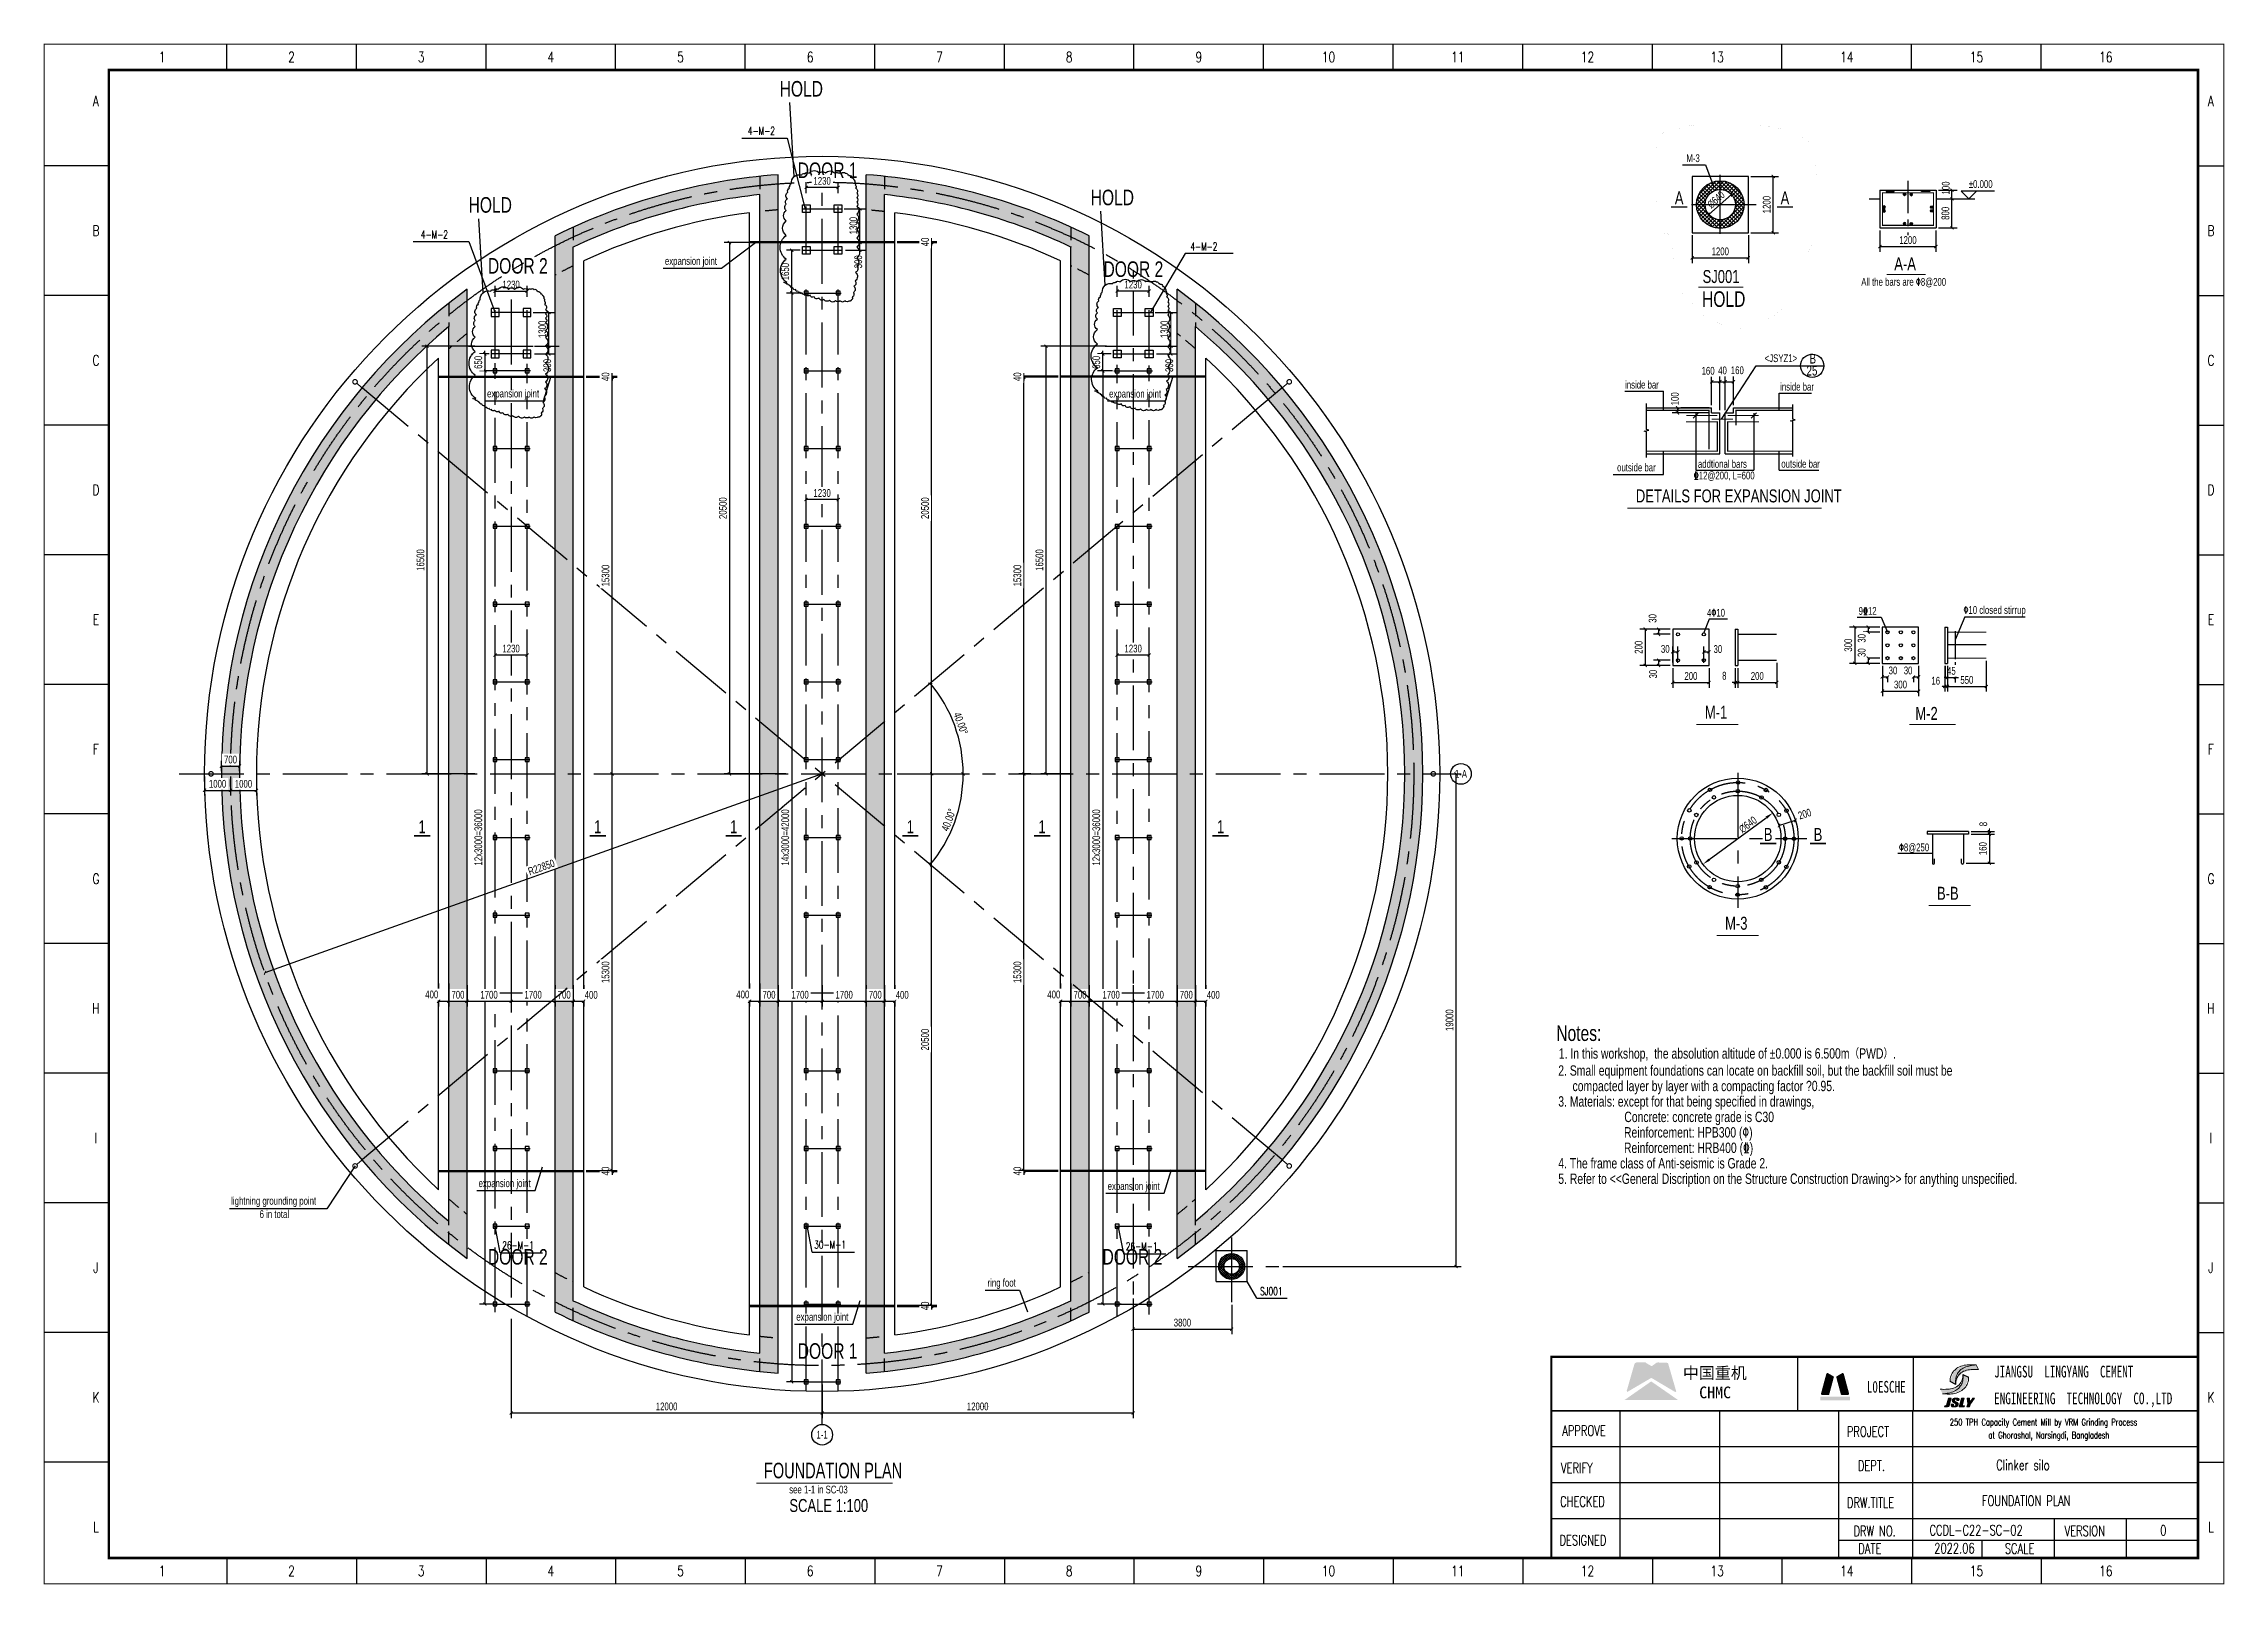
# Model space of a CAD drawing. Extents: x 707031 to 850566, y -411673 to -233438.
# Drawn here: x 707031 to 791166, y -292873 to -233438 of the extents above; entities that cross this region are included whole.
import ezdxf
from ezdxf.enums import TextEntityAlignment as Align

# ---------------------------------------------------------------- set-up
doc = ezdxf.new("R2010")
doc.units = 0
doc.header["$LTSCALE"] = 2000
doc.header["$MEASUREMENT"] = 0
doc.linetypes.add('CENTER', pattern=[2, 1.25, -0.25, 0.25, -0.25])
doc.linetypes.add('HIDDEN', pattern=[0.375, 0.25, -0.125])
doc.layers.get('0').update_dxf_attribs({"linetype": 'CONTINUOUS'})
doc.layers.get('DEFPOINTS').update_dxf_attribs({"linetype": 'CONTINUOUS'})
for name, color, linetype in [('0-排水', 5, 'F_LINE'), ('1', 3, 'CONTINUOUS'), ('2', 151, 'CENTER'), ('22', 7, 'CONTINUOUS'), ('3', 7, 'HIDDEN'), ('4', 2, 'CONTINUOUS'), ('5', 7, 'CONTINUOUS'), ('6', 1, 'CONTINUOUS'), ('dim', 7, 'CONTINUOUS'), ('P_OUTER_FRAME', 131, 'CONTINUOUS'), ('S_01', 3, 'CONTINUOUS'), ('S_02', 151, 'CENTER'), ('S_03', 7, 'HIDDEN'), ('S_04', 2, 'CONTINUOUS'), ('S_05', 7, 'CONTINUOUS'), ('S_05_DIMS', 7, 'CONTINUOUS'), ('S_06', 1, 'CONTINUOUS'), ('S_07', 9, 'CONTINUOUS'), ('TK', 1, 'CONTINUOUS')]:
    doc.layers.add(name, color=color, linetype=linetype)
doc.layers.add('Rahm7', color=7, linetype='CONTINUOUS', lineweight=50)
doc.layers.add('图层3', color=1, linetype='CONTINUOUS', lineweight=0)
doc.styles.add('A', font='txt.shx', dxfattribs={"width": 0.75, "bigfont": 'hztxt.shx'})
doc.styles.add('FS', font='kstxt.shx', dxfattribs={"width": 0.75, "bigfont": 'kshz.shx'})
doc.styles.add('HZFS', font='SIMPLEX', dxfattribs={"width": 0.7, "bigfont": 'HZFS'})
doc.styles.add('HZTXT', font='romans.shx', dxfattribs={"width": 0.7, "bigfont": 'hztxt.shx'})
doc.styles.add('KS', font='kstxt.shx', dxfattribs={"width": 0.75, "bigfont": 'kshz.shx'})
doc.styles.add('LHM', font='romans.shx', dxfattribs={"width": 0.7, "bigfont": 'hztxt.shx'})
doc.styles.add('TK-HZ', font='txt.shx', dxfattribs={"width": 0.8, "bigfont": 'hztxt.shx'})
doc.linetypes.add('F_LINE', pattern='A,25,-10,["F",A,S=2,R=0,X=-3.5,Y=-0.9],-3.5', length=38.5)
doc.dimstyles.new('DIM1', dxfattribs={"dimtxt": 300, "dimasz": 120, "dimexe": 200, "dimexo": 100, "dimgap": 100, "dimtad": 1, "dimdec": 0, "dimzin": 14, "dimdsep": 46, "dimtxsty": 'KS', "dimblk": 'ARCHTICK', "dimcen": -900, "dimclrd": 7, "dimclre": 7, "dimclrt": 2, "dimadec": 0, "dimazin": 0, "dimtfac": 1, "dimtdec": 0, "dimtix": 1, "dimtmove": 2, "dimatfit": 2, "dimfxl": 1, "dimtfill": 1, "dimtfillclr": 256, "dimtolj": 1, "dimtzin": 14, "dimarcsym": 0})
doc.dimstyles.new('KS100', dxfattribs={"dimtxt": 300, "dimasz": 120, "dimexe": 200, "dimexo": 100, "dimgap": 100, "dimtad": 1, "dimdec": 0, "dimzin": 14, "dimdsep": 46, "dimtxsty": 'KS', "dimblk": 'ARCHTICK', "dimcen": -900, "dimclrd": 7, "dimclre": 7, "dimclrt": 2, "dimadec": 0, "dimazin": 0, "dimtfac": 1, "dimtdec": 0, "dimtix": 1, "dimtmove": 2, "dimatfit": 2, "dimfxl": 1, "dimtfill": 1, "dimtfillclr": 256, "dimtolj": 1, "dimtzin": 14, "dimarcsym": 0})
doc.dimstyles.new('KS50', dxfattribs={"dimtxt": 300, "dimasz": 120, "dimexe": 200, "dimexo": 100, "dimgap": 100, "dimtad": 1, "dimdec": 0, "dimlfac": 0.5, "dimzin": 14, "dimdsep": 46, "dimtxsty": 'KS', "dimblk": 'ARCHTICK', "dimcen": -900, "dimclrd": 7, "dimclre": 7, "dimclrt": 2, "dimadec": 0, "dimazin": 0, "dimtfac": 1, "dimtdec": 0, "dimtix": 1, "dimtmove": 2, "dimatfit": 2, "dimfxl": 1, "dimtolj": 1, "dimtzin": 14, "dimarcsym": 0})
doc.dimstyles.new('KS60', dxfattribs={"dimtxt": 300, "dimasz": 120, "dimexe": 200, "dimexo": 100, "dimgap": 100, "dimtad": 1, "dimdec": 0, "dimlfac": 0.6, "dimzin": 14, "dimdsep": 46, "dimtxsty": 'KS', "dimblk": 'ARCHTICK', "dimcen": -900, "dimclrd": 7, "dimclre": 7, "dimclrt": 2, "dimadec": 0, "dimazin": 0, "dimtfac": 1, "dimtdec": 0, "dimtix": 1, "dimtmove": 2, "dimatfit": 2, "dimfxl": 1, "dimtolj": 1, "dimtzin": 14, "dimarcsym": 0})

msp = doc.modelspace()

# ---------------------------------------------------------------- texts
at = {"color": 7, "style": 'HZFS', "width": 0.7}
for s, p in [('APPROVE', (765619.375, -287142.77)), ('  PROJECT', (776216.381, -287179.136)), ('VERIFY', (765570.539, -288581.604)), ('  DEPT.', (776641.947, -288494.088)), ('CHECKED', (765537.683, -289878.3)), ('DRW.TITLE', (776603.489, -289920.814)), ('DESIGNED', (765512.103, -291372.74)), (' DRW NO.', (776662.577, -291015.25)), ('VERSION', (785000.091, -291010.366)), ('  DATE', (776659.361, -291691.595)), ('SCALE', (782695.137, -291691.595))]:
    msp.add_text(s, height=400, dxfattribs=at).set_placement(p)
at = {"color": 7, "char_height": 451.16199, "width": 162378.90608, "attachment_point": 1, "style": 'HZFS'}
for s, insert in [('{\\fSimSun|b0|i0|c134|p54;L0ESCHE}', (777368.319, -285025.868)), ('{\\fSimSun|b0|i0|c134|p54;JIANGSU  LINGYANG  CEMENT  }', (782282.872, -284439.549)), ('{\\fSimSun|b0|i0|c134|p54;ENGINEERING  TECHNOLOGY  CO.,LTD}', (782282.872, -285473.505))]:
    msp.add_mtext(s, dxfattribs=dict(at, insert=insert))
at = {"layer": '0-排水', "char_height": 451.63008, "attachment_point": 1}
for s, width, insert in [('{\\fSimSun|b0|i0|c134|p2;中国重机}', 2867.73607, (770276.33, -284493.367)), ('{\\fSimSun|b0|i0|c134|p2;CHMC}', 773.30308, (770903.594, -285242.599))]:
    msp.add_mtext_dynamic_manual_height_columns(s, width=width, gutter_width=12.5, heights=[0], dxfattribs=dict(at, insert=insert))
at = {"layer": '3', "color": 2, "style": 'KS', "width": 0.75}
msp.add_text('∅640', height=300, rotation=36.30665618, dxfattribs=at).set_placement((772571.116, -263896.935))
at = {"layer": '4', "width": 0.75}
for s, height, style, p in [('<JSYZ1>', 300, 'FS', (773431.139, -245723.813)), ('B', 375, 'FS', (775161.826, -245778.955)), ('25', 375, 'FS', (775046.305, -246240.717)), ('SCALE 1:100', 500, 'KS', (735803.656, -290080.257))]:
    msp.add_text(s, height=height, dxfattribs=dict(at, style=style)).set_placement(p)
at = {"layer": 'dim', "width": 0.7}
for s, height, style, p in [('250 TPH Capacity Cement Mill by VRM Grinding Process ', 256, 'HZTXT', (780572.189, -286741.339)), ('at Ghorashal, Narsingdi, Bangladesh', 256, 'HZTXT', (782060.941, -287241.339)), ('Clinker silo', 400, 'HZFS', (782359.956, -288465.575)), ('FOUNDATION PLAN', 400, 'HZFS', (781809.454, -289848.983)), ('0', 400, 'HZFS', (788687.926, -290990.857)), ('2022.06', 400, 'HZFS', (779971.205, -291678.14))]:
    msp.add_text(s, height=height, dxfattribs=dict(at, style=style)).set_placement(p)
at = {"layer": 'P_OUTER_FRAME', "style": 'HZFS', "width": 0.7}
msp.add_text('CCDL-C22-SC-02', height=400, dxfattribs=at).set_placement((781588.619, -290784.587), align=Align.MIDDLE)
at = {"layer": 'S_01', "style": 'KS', "width": 0.75}
for s, p in [('DOOR 1', (736125.33, -238623.035)), ('DOOR 2', (724172.55, -242311.097)), ('DOOR 2', (747921.086, -242438.026))]:
    msp.add_text(s, height=600, dxfattribs=at).set_placement(p)
for s, p in [('A', (770130.612, -239391.258)), ('A', (774212.229, -239391.258)), ('1', (752438.526, -263647.768))]:
    msp.add_text(s, height=500, dxfattribs=at).set_placement(p, align=Align.MIDDLE_CENTER)
at = {"layer": 'S_04', "color": 1, "style": 'KS', "width": 0.75}
for p in [(735427.304, -235480.958), (723427.304, -239960.269), (747427.304, -239672.974), (771013.397, -243593.407)]:
    msp.add_text('HOLD', height=600, dxfattribs=at).set_placement(p)
at = {"layer": 'S_04'}
for s, height, style, width, p in [('4-M-2', 300, 'LHM', 0.7, (734202.191, -236952.903, 0)), ('M-3', 300, 'KS', 0.75, (770407.798, -238008.025)), ('%%p0.000', 300, 'KS', 0.75, (781305.983, -239005.869)), ('4-M-2', 300, 'LHM', 0.7, (721585.962, -240951.264, 0)), ('4-M-2', 300, 'LHM', 0.7, (751274.512, -241413.577, 0)), ('SJ001', 500, 'KS', 0.75, (771036.192, -242672.75)), ('A-A', 500, 'KS', 0.75, (778430.667, -242182.169)), ('All the bars are %%1308@200', 300, 'KS', 0.75, (777156.202, -242779.115)), ('inside bar', 300, 'FS', 0.75, (768042.972, -246743.98)), ('inside bar', 300, 'FS', 0.75, (774026.805, -246823.348)), ('outside bar', 300, 'FS', 0.75, (767736.673, -249938.31)), ('addtional bars', 300, 'FS', 0.75, (770853.358, -249800.606)), ('outside bar', 300, 'FS', 0.75, (774070.698, -249797.634)), ('DETAILS FOR EXPANSION JOINT', 500, 'FS', 0.75, (768460.855, -251134.724)), ('%%13212@200, L=600', 300, 'FS', 0.75, (770695.233, -250247.85)), ('4%%13010', 300, 'KS', 0.75, (771205.301, -255542.115)), ('%%13010 closed stirrup', 300, 'KS', 0.75, (781099.725, -255435.404)), ('M-1', 500, 'FS', 0.75, (771121.855, -259481.724)), ('%%1308@250', 300, 'KS', 0.75, (778608.483, -264593.435)), ('B-B', 500, 'FS', 0.75, (780078.855, -266463.724)), ('M-3', 500, 'FS', 0.75, (771902.855, -267619.724)), ('Notes:', 600, 'KS', 0.75, (765390.86, -271911.201)), ('1. In this workshop,  the absolution altitude of %%P0.000 is 6.500m（PWD）.', 400, 'KS', 0.75, (765486.868, -272592.375)), ('2. Small equipment foundations can locate on backfill soil, but the backfill soil must be', 400, 'KS', 0.75, (765466.886, -273250.585)), ('compacted layer by layer with a compacting factor %%1370.95.', 400, 'KS', 0.75, (766017.519, -273846.902)), ('3. Materials: except for that being specified in drawings,  ', 400, 'KS', 0.75, (765466.886, -274443.22)), ('Concrete: concrete grade is C30', 400, 'KS', 0.75, (768014.771, -275039.537)), ('Reinforcement: HPB300 (%%130) ', 400, 'KS', 0.75, (768002.771, -275635.855)), ('Reinforcement: HRB400 (%%132) ', 400, 'KS', 0.75, (768002.771, -276232.173)), ('4. The frame class of Anti-seismic is Grade 2.', 400, 'KS', 0.75, (765466.886, -276828.49)), ('5. Refer to <<General Discription on the Structure Construction Drawing>> for anything unspecified.', 400, 'KS', 0.75, (765466.886, -277424.808)), ('lightning grounding point', 300, 'KS', 0.75, (714268.191, -278228.689)), ('6 in total', 300, 'KS', 0.75, (715364.015, -278741.103)), ('ring foot', 300, 'KS', 0.75, (743450.347, -281385.827)), ('SJ001', 300, 'LHM', 0.7, (753963.615, -281713.677, 0)), ('FOUNDATION PLAN', 600, 'KS', 0.7, (734820.416, -288781.918)), ('see 1-1 in SC-03 ', 300, 'KS', 0.75, (735795.908, -289364.933))]:
    msp.add_text(s, height=height, dxfattribs=dict(at, style=style, width=width)).set_placement(p)
at = {"layer": 'S_04', "style": 'KS', "width": 0.75}
msp.add_text('1-1', height=300, dxfattribs=at).set_placement((737067.173, -287100.189), align=Align.MIDDLE)

# ---------------------------------------------------------------- blocks, each defined once
blk = doc.blocks.new('_ArchTick')
at = {"color": 0, "linetype": 'ByBlock', "const_width": 0.3}
blk.add_lwpolyline([(-0.5, -0.5), (0.5, 0.5)], dxfattribs=at)
blk = doc.blocks.new('*D38')
at = {"layer": '5', "color": 7, "lineweight": -2, "ltscale": 10, "transparency": 16777216}
for p, q in [((760854, -261609), (761722, -261609)), ((761522, -280609), (761522, -261609)), ((754841, -280609), (761722, -280609))]:
    blk.add_line(p, q, dxfattribs=at)
at = {"layer": 'DEFPOINTS', "color": 0, "ltscale": 10, "transparency": 16777216}
for p in [(760754, -261609), (761522, -261609), (754741, -280609)]:
    blk.add_point(p, dxfattribs=at)
at = {"layer": '5', "color": 7, "lineweight": -2, "ltscale": 10, "transparency": 16777216, "xscale": 120, "yscale": 120, "zscale": 120}
for p, rotation in [((761522, -261609), 90), ((761522, -280609), 270)]:
    blk.add_blockref('_ArchTick', p, dxfattribs=dict(at, rotation=rotation))
at = {"layer": '5', "color": 2, "lineweight": -2, "ltscale": 10, "transparency": 16777216, "insert": (761272, -271109), "char_height": 300, "attachment_point": 5, "rotation": 90, "style": 'KS', "bg_fill": 3, "box_fill_scale": 1.25, "bg_fill_color": 256, "bg_fill_true_color": 13158600, "bg_fill_transparency": 0}
blk.add_mtext('\\A1;19000', dxfattribs=at)
blk = doc.blocks.new('*D39')
at = {"layer": '5', "color": 7, "lineweight": -2, "transparency": 16777216}
for p, q in [((749067, -281842), (749067, -283227)), ((752867, -282088), (752867, -283227)), ((749067, -283027), (752867, -283027))]:
    blk.add_line(p, q, dxfattribs=at)
at = {"layer": 'DEFPOINTS', "color": 0, "transparency": 16777216}
for p in [(749067, -281742), (752867, -281988), (752867, -283027)]:
    blk.add_point(p, dxfattribs=at)
at = {"layer": '5', "color": 7, "lineweight": -2, "transparency": 16777216, "xscale": 120, "yscale": 120, "zscale": 120, "rotation": 180}
blk.add_blockref('_ArchTick', (749067, -283027), dxfattribs=at)
at = {"layer": '5', "color": 7, "lineweight": -2, "transparency": 16777216, "xscale": 120, "yscale": 120, "zscale": 120}
blk.add_blockref('_ArchTick', (752867, -283027), dxfattribs=at)
at = {"layer": '5', "color": 2, "lineweight": -2, "transparency": 16777216, "insert": (750967, -282777), "char_height": 300, "attachment_point": 5, "style": 'KS', "bg_fill": 3, "box_fill_scale": 1.25, "bg_fill_color": 256, "bg_fill_true_color": 13158600, "bg_fill_transparency": 0}
blk.add_mtext('\\A1;3800', dxfattribs=at)
blk = doc.blocks.new('*D40')
at = {"layer": '5', "color": 7, "lineweight": -2, "ltscale": 10, "transparency": 16777216}
for p, q in [((735667, -241109), (733290, -241109)), ((733490, -241109), (733490, -261609)), ((735667, -261609), (733290, -261609))]:
    blk.add_line(p, q, dxfattribs=at)
at = {"layer": 'DEFPOINTS', "color": 0, "ltscale": 10, "transparency": 16777216}
for p in [(735767, -241109), (733490, -261609), (735767, -261609)]:
    blk.add_point(p, dxfattribs=at)
at = {"layer": '5', "color": 7, "lineweight": -2, "ltscale": 10, "transparency": 16777216, "xscale": 120, "yscale": 120, "zscale": 120}
for p, rotation in [((733490, -241109), 90), ((733490, -261609), 270)]:
    blk.add_blockref('_ArchTick', p, dxfattribs=dict(at, rotation=rotation))
at = {"layer": '5', "color": 2, "lineweight": -2, "ltscale": 10, "transparency": 16777216, "insert": (733240, -251359), "char_height": 300, "attachment_point": 5, "rotation": 90, "style": 'KS', "bg_fill": 3, "box_fill_scale": 1.25, "bg_fill_color": 256, "bg_fill_true_color": 13158600, "bg_fill_transparency": 0}
blk.add_mtext('\\A1;20500', dxfattribs=at)
blk = doc.blocks.new('*D41')
at = {"layer": '5', "color": 7, "lineweight": -2, "ltscale": 10, "transparency": 16777216}
for p, q in [((723667, -245109), (721622, -245109)), ((721822, -245109), (721822, -261609)), ((723667, -261609), (721622, -261609))]:
    blk.add_line(p, q, dxfattribs=at)
at = {"layer": 'DEFPOINTS', "color": 0, "ltscale": 10, "transparency": 16777216}
for p in [(723767, -245109), (721822, -261609), (723767, -261609)]:
    blk.add_point(p, dxfattribs=at)
at = {"layer": '5', "color": 7, "lineweight": -2, "ltscale": 10, "transparency": 16777216, "xscale": 120, "yscale": 120, "zscale": 120}
for p, rotation in [((721822, -245109), 90), ((721822, -261609), 270)]:
    blk.add_blockref('_ArchTick', p, dxfattribs=dict(at, rotation=rotation))
at = {"layer": '5', "color": 2, "lineweight": -2, "ltscale": 10, "transparency": 16777216, "insert": (721572, -253359), "char_height": 300, "attachment_point": 5, "rotation": 90, "style": 'KS', "bg_fill": 3, "box_fill_scale": 1.25, "bg_fill_color": 256, "bg_fill_true_color": 13158600, "bg_fill_transparency": 0}
blk.add_mtext('\\A1;16500', dxfattribs=at)
blk = doc.blocks.new('*D42')
at = {"layer": '5', "color": 7, "lineweight": -2, "ltscale": 10, "transparency": 16777216}
for p, q in [((748044, -245109), (745502, -245109)), ((745702, -245109), (745702, -261609)), ((746667, -261609), (745502, -261609))]:
    blk.add_line(p, q, dxfattribs=at)
at = {"layer": 'DEFPOINTS', "color": 0, "ltscale": 10, "transparency": 16777216}
for p in [(748144, -245109), (745702, -261609), (746767, -261609)]:
    blk.add_point(p, dxfattribs=at)
at = {"layer": '5', "color": 7, "lineweight": -2, "ltscale": 10, "transparency": 16777216, "xscale": 120, "yscale": 120, "zscale": 120}
for p, rotation in [((745702, -245109), 90), ((745702, -261609), 270)]:
    blk.add_blockref('_ArchTick', p, dxfattribs=dict(at, rotation=rotation))
at = {"layer": '5', "color": 2, "lineweight": -2, "ltscale": 10, "transparency": 16777216, "insert": (745452, -253359), "char_height": 300, "attachment_point": 5, "rotation": 90, "style": 'KS', "bg_fill": 3, "box_fill_scale": 1.25, "bg_fill_color": 256, "bg_fill_true_color": 13158600, "bg_fill_transparency": 0}
blk.add_mtext('\\A1;16500', dxfattribs=at)
blk = doc.blocks.new('*D43')
at = {"layer": '5', "color": 7, "lineweight": -2, "transparency": 16777216}
for p, q in [((736217, -241409), (735694, -241409)), ((735894, -243059), (735894, -241409)), ((736272, -243059), (735694, -243059))]:
    blk.add_line(p, q, dxfattribs=at)
at = {"layer": 'DEFPOINTS', "color": 0, "transparency": 16777216}
for p in [(736317, -241409), (736372, -243059)]:
    blk.add_point(p, dxfattribs=at)
at = {"layer": '5', "color": 7, "lineweight": -2, "transparency": 16777216, "xscale": 120, "yscale": 120, "zscale": 120}
for p, rotation in [((735894, -241409), 90), ((735894, -243059), 270)]:
    blk.add_blockref('_ArchTick', p, dxfattribs=dict(at, rotation=rotation))
at = {"layer": '5', "color": 2, "transparency": 16777216, "insert": (735644, -242234), "char_height": 300, "attachment_point": 5, "rotation": 90, "style": 'KS', "bg_fill": 3, "box_fill_scale": 1.25, "bg_fill_color": 256, "bg_fill_true_color": 13158600, "bg_fill_transparency": 0}
blk.add_mtext('\\A1;1650', dxfattribs=at)
at = {"layer": 'DEFPOINTS', "color": 0, "transparency": 16777216}
blk.add_point((735894, -241409), dxfattribs=at)
blk = doc.blocks.new('*D44')
at = {"layer": '5', "color": 7, "lineweight": -2, "transparency": 16777216}
for p, q in [((736447, -251307), (736447, -250825)), ((737687, -251025), (736447, -251025)), ((737687, -251307), (737687, -250825))]:
    blk.add_line(p, q, dxfattribs=at)
at = {"layer": '5', "color": 7, "lineweight": -2, "transparency": 16777216, "xscale": 120, "yscale": 120, "zscale": 120, "rotation": 180}
blk.add_blockref('_ArchTick', (736447, -251025), dxfattribs=at)
at = {"layer": '5', "color": 7, "lineweight": -2, "transparency": 16777216, "xscale": 120, "yscale": 120, "zscale": 120}
blk.add_blockref('_ArchTick', (737687, -251025), dxfattribs=at)
at = {"layer": '5', "color": 2, "transparency": 16777216, "insert": (737067, -250775), "char_height": 300, "attachment_point": 5, "style": 'KS', "bg_fill": 3, "box_fill_scale": 1.25, "bg_fill_color": 256, "bg_fill_true_color": 13158600, "bg_fill_transparency": 0}
blk.add_mtext('\\A1;1230', dxfattribs=at)
at = {"layer": 'DEFPOINTS', "color": 0, "transparency": 16777216}
for p in [(736447, -251025), (736447, -251407), (737687, -251407)]:
    blk.add_point(p, dxfattribs=at)
blk = doc.blocks.new('*D45')
at = {"layer": '5', "color": 7, "lineweight": -2, "transparency": 16777216}
for p, q in [((748217, -245409), (747694, -245409)), ((747894, -245409), (747894, -245289)), ((747894, -246059), (747894, -245409)), ((748272, -246059), (747694, -246059)), ((747894, -246059), (747894, -246179))]:
    blk.add_line(p, q, dxfattribs=at)
at = {"layer": 'DEFPOINTS', "color": 0, "transparency": 16777216}
for p in [(748317, -245409), (748372, -246059)]:
    blk.add_point(p, dxfattribs=at)
at = {"layer": '5', "color": 7, "lineweight": -2, "transparency": 16777216, "xscale": 120, "yscale": 120, "zscale": 120}
for p, rotation in [((747894, -245409), 270), ((747894, -246059), 90)]:
    blk.add_blockref('_ArchTick', p, dxfattribs=dict(at, rotation=rotation))
at = {"layer": '5', "color": 2, "transparency": 16777216, "insert": (747644, -245734), "char_height": 300, "attachment_point": 5, "rotation": 90, "style": 'KS', "bg_fill": 3, "box_fill_scale": 1.25, "bg_fill_color": 256, "bg_fill_true_color": 13158600, "bg_fill_transparency": 0}
blk.add_mtext('\\A1;650', dxfattribs=at)
at = {"layer": 'DEFPOINTS', "color": 0, "transparency": 16777216}
blk.add_point((747894, -245409), dxfattribs=at)
blk = doc.blocks.new('*D46')
at = {"layer": '5', "color": 7, "lineweight": -2, "transparency": 16777216}
for p, q in [((748447, -257307), (748447, -256825)), ((749687, -257025), (748447, -257025)), ((749687, -257307), (749687, -256825))]:
    blk.add_line(p, q, dxfattribs=at)
at = {"layer": '5', "color": 7, "lineweight": -2, "transparency": 16777216, "xscale": 120, "yscale": 120, "zscale": 120, "rotation": 180}
blk.add_blockref('_ArchTick', (748447, -257025), dxfattribs=at)
at = {"layer": '5', "color": 7, "lineweight": -2, "transparency": 16777216, "xscale": 120, "yscale": 120, "zscale": 120}
blk.add_blockref('_ArchTick', (749687, -257025), dxfattribs=at)
at = {"layer": '5', "color": 2, "transparency": 16777216, "insert": (749067, -256775), "char_height": 300, "attachment_point": 5, "style": 'KS', "bg_fill": 3, "box_fill_scale": 1.25, "bg_fill_color": 256, "bg_fill_true_color": 13158600, "bg_fill_transparency": 0}
blk.add_mtext('\\A1;1230', dxfattribs=at)
at = {"layer": 'DEFPOINTS', "color": 0, "transparency": 16777216}
for p in [(748447, -257025), (748447, -257407), (749687, -257407)]:
    blk.add_point(p, dxfattribs=at)
blk = doc.blocks.new('*D47')
at = {"layer": '5', "color": 7, "lineweight": -2, "transparency": 16777216}
for p, q in [((724447, -257307), (724447, -256825)), ((725687, -257025), (724447, -257025)), ((725687, -257307), (725687, -256825))]:
    blk.add_line(p, q, dxfattribs=at)
at = {"layer": '5', "color": 7, "lineweight": -2, "transparency": 16777216, "xscale": 120, "yscale": 120, "zscale": 120, "rotation": 180}
blk.add_blockref('_ArchTick', (724447, -257025), dxfattribs=at)
at = {"layer": '5', "color": 7, "lineweight": -2, "transparency": 16777216, "xscale": 120, "yscale": 120, "zscale": 120}
blk.add_blockref('_ArchTick', (725687, -257025), dxfattribs=at)
at = {"layer": '5', "color": 2, "transparency": 16777216, "insert": (725067, -256775), "char_height": 300, "attachment_point": 5, "style": 'KS', "bg_fill": 3, "box_fill_scale": 1.25, "bg_fill_color": 256, "bg_fill_true_color": 13158600, "bg_fill_transparency": 0}
blk.add_mtext('\\A1;1230', dxfattribs=at)
at = {"layer": 'DEFPOINTS', "color": 0, "transparency": 16777216}
for p in [(724447, -257025), (724447, -257407), (725687, -257407)]:
    blk.add_point(p, dxfattribs=at)
blk = doc.blocks.new('*D48')
at = {"layer": '5', "color": 7, "lineweight": -2, "transparency": 16777216}
for p, q in [((724217, -246059), (723853, -246059)), ((724053, -246059), (724053, -282059)), ((724347, -282059), (723853, -282059))]:
    blk.add_line(p, q, dxfattribs=at)
at = {"layer": 'DEFPOINTS', "color": 0, "transparency": 16777216}
for p in [(724317, -246059), (724053, -282059), (724447, -282059)]:
    blk.add_point(p, dxfattribs=at)
at = {"layer": '5', "color": 7, "lineweight": -2, "transparency": 16777216, "xscale": 120, "yscale": 120, "zscale": 120}
for p, rotation in [((724053, -246059), 90), ((724053, -282059), 270)]:
    blk.add_blockref('_ArchTick', p, dxfattribs=dict(at, rotation=rotation))
at = {"layer": '5', "color": 2, "transparency": 16777216, "insert": (723803, -264059), "char_height": 300, "attachment_point": 5, "rotation": 90, "style": 'KS', "bg_fill": 3, "box_fill_scale": 1.25, "bg_fill_color": 256, "bg_fill_true_color": 13158600, "bg_fill_transparency": 0}
blk.add_mtext('\\A1;12x3000=36000', dxfattribs=at)
blk = doc.blocks.new('*D49')
at = {"layer": '5', "color": 7, "lineweight": -2, "transparency": 16777216}
for p, q in [((736292, -243059), (735694, -243059)), ((735894, -243059), (735894, -285059)), ((736550, -285059), (735694, -285059))]:
    blk.add_line(p, q, dxfattribs=at)
at = {"layer": 'DEFPOINTS', "color": 0, "transparency": 16777216}
for p in [(736392, -243059), (735894, -285059), (736650, -285059)]:
    blk.add_point(p, dxfattribs=at)
at = {"layer": '5', "color": 7, "lineweight": -2, "transparency": 16777216, "xscale": 120, "yscale": 120, "zscale": 120}
for p, rotation in [((735894, -243059), 90), ((735894, -285059), 270)]:
    blk.add_blockref('_ArchTick', p, dxfattribs=dict(at, rotation=rotation))
at = {"layer": '5', "color": 2, "transparency": 16777216, "insert": (735644, -264059), "char_height": 300, "attachment_point": 5, "rotation": 90, "style": 'KS', "bg_fill": 3, "box_fill_scale": 1.25, "bg_fill_color": 256, "bg_fill_true_color": 13158600, "bg_fill_transparency": 0}
blk.add_mtext('\\A1;14x3000=42000', dxfattribs=at)
blk = doc.blocks.new('*D50')
at = {"layer": '5', "color": 7, "lineweight": -2, "transparency": 16777216}
for p, q in [((748272, -246059), (747694, -246059)), ((747894, -246059), (747894, -282059)), ((748602, -282059), (747694, -282059))]:
    blk.add_line(p, q, dxfattribs=at)
at = {"layer": 'DEFPOINTS', "color": 0, "transparency": 16777216}
for p in [(748372, -246059), (747894, -282059), (748702, -282059)]:
    blk.add_point(p, dxfattribs=at)
at = {"layer": '5', "color": 7, "lineweight": -2, "transparency": 16777216, "xscale": 120, "yscale": 120, "zscale": 120}
for p, rotation in [((747894, -246059), 90), ((747894, -282059), 270)]:
    blk.add_blockref('_ArchTick', p, dxfattribs=dict(at, rotation=rotation))
at = {"layer": '5', "color": 2, "transparency": 16777216, "insert": (747644, -264059), "char_height": 300, "attachment_point": 5, "rotation": 90, "style": 'KS', "bg_fill": 3, "box_fill_scale": 1.25, "bg_fill_color": 256, "bg_fill_true_color": 13158600, "bg_fill_transparency": 0}
blk.add_mtext('\\A1;12x3000=36000', dxfattribs=at)
blk = doc.blocks.new('*D51')
at = {"layer": '5', "color": 7, "lineweight": -2, "transparency": 16777216}
for p, q in [((725914, -243809), (726722, -243809)), ((726522, -245109), (726522, -243809)), ((726377, -245109), (726722, -245109))]:
    blk.add_line(p, q, dxfattribs=at)
at = {"layer": '5', "color": 7, "lineweight": -2, "transparency": 16777216, "xscale": 120, "yscale": 120, "zscale": 120}
for p, rotation in [((726522, -243809), 90), ((726522, -245109), 270)]:
    blk.add_blockref('_ArchTick', p, dxfattribs=dict(at, rotation=rotation))
at = {"layer": '5', "color": 2, "transparency": 16777216, "insert": (726272, -244459), "char_height": 300, "attachment_point": 5, "rotation": 90, "style": 'KS', "bg_fill": 3, "box_fill_scale": 1.25, "bg_fill_color": 256, "bg_fill_true_color": 13158600, "bg_fill_transparency": 0}
blk.add_mtext('\\A1;1300', dxfattribs=at)
at = {"layer": 'DEFPOINTS', "color": 0, "transparency": 16777216}
for p in [(725814, -243809), (726522, -243809), (726277, -245109)]:
    blk.add_point(p, dxfattribs=at)
blk = doc.blocks.new('*D52')
at = {"layer": 'S_05', "color": 7, "lineweight": -2, "transparency": 16777216}
for p, q in [((722267, -269700), (722267, -270580)), ((722667, -269700), (722667, -270580)), ((722267, -270380), (722667, -270380))]:
    blk.add_line(p, q, dxfattribs=at)
at = {"layer": 'S_05', "color": 2, "transparency": 16777216, "insert": (722005, -270119), "char_height": 300, "attachment_point": 5, "style": 'KS', "bg_fill": 3, "box_fill_scale": 1.25, "bg_fill_color": 256, "bg_fill_true_color": 13158600, "bg_fill_transparency": 0}
blk.add_mtext('\\A1;400', dxfattribs=at)
at = {"layer": 'DEFPOINTS', "color": 0, "transparency": 16777216}
for p in [(722267, -269600), (722667, -269600), (722667, -270380)]:
    blk.add_point(p, dxfattribs=at)
at = {"layer": 'S_05', "color": 7, "lineweight": -2, "transparency": 16777216, "xscale": 120, "yscale": 120, "zscale": 120, "rotation": 180}
blk.add_blockref('_ArchTick', (722267, -270380), dxfattribs=at)
at = {"layer": 'S_05', "color": 7, "lineweight": -2, "transparency": 16777216, "xscale": 120, "yscale": 120, "zscale": 120}
blk.add_blockref('_ArchTick', (722667, -270380), dxfattribs=at)
blk = doc.blocks.new('*D53')
at = {"layer": 'S_05', "color": 7, "lineweight": -2, "transparency": 16777216}
for p, q in [((722667, -269700), (722667, -270580)), ((723367, -269758), (723367, -270580)), ((722667, -270380), (723367, -270380))]:
    blk.add_line(p, q, dxfattribs=at)
at = {"layer": 'S_05', "color": 7, "lineweight": -2, "transparency": 16777216, "xscale": 120, "yscale": 120, "zscale": 120, "rotation": 180}
blk.add_blockref('_ArchTick', (722667, -270380), dxfattribs=at)
at = {"layer": 'S_05', "color": 7, "lineweight": -2, "transparency": 16777216, "xscale": 120, "yscale": 120, "zscale": 120}
blk.add_blockref('_ArchTick', (723367, -270380), dxfattribs=at)
at = {"layer": 'S_05', "color": 2, "transparency": 16777216, "insert": (723017, -270130), "char_height": 300, "attachment_point": 5, "style": 'KS', "bg_fill": 3, "box_fill_scale": 1.25, "bg_fill_color": 256, "bg_fill_true_color": 13158600, "bg_fill_transparency": 0}
blk.add_mtext('\\A1;700', dxfattribs=at)
at = {"layer": 'DEFPOINTS', "color": 0, "transparency": 16777216}
for p in [(722667, -269600), (723367, -269658), (723367, -270380)]:
    blk.add_point(p, dxfattribs=at)
blk = doc.blocks.new('*D54')
at = {"layer": 'DEFPOINTS', "color": 0, "transparency": 16777216}
for p in [(723367, -269658), (725067, -269658), (725067, -270380)]:
    blk.add_point(p, dxfattribs=at)
at = {"layer": 'S_05', "color": 7, "lineweight": -2, "transparency": 16777216}
for p, q in [((723367, -269758), (723367, -270580)), ((725067, -269758), (725067, -270580)), ((723367, -270380), (725067, -270380))]:
    blk.add_line(p, q, dxfattribs=at)
at = {"layer": 'S_05', "color": 7, "lineweight": -2, "transparency": 16777216, "xscale": 120, "yscale": 120, "zscale": 120, "rotation": 180}
blk.add_blockref('_ArchTick', (723367, -270380), dxfattribs=at)
at = {"layer": 'S_05', "color": 7, "lineweight": -2, "transparency": 16777216, "xscale": 120, "yscale": 120, "zscale": 120}
blk.add_blockref('_ArchTick', (725067, -270380), dxfattribs=at)
at = {"layer": 'S_05', "color": 2, "transparency": 16777216, "insert": (724217, -270130), "char_height": 300, "attachment_point": 5, "style": 'KS', "bg_fill": 3, "box_fill_scale": 1.25, "bg_fill_color": 256, "bg_fill_true_color": 13158600, "bg_fill_transparency": 0}
blk.add_mtext('\\A1;1700', dxfattribs=at)
blk = doc.blocks.new('*D55')
at = {"layer": 'DEFPOINTS', "color": 0, "transparency": 16777216}
for p in [(725067, -269658), (726767, -269658), (726767, -270380)]:
    blk.add_point(p, dxfattribs=at)
at = {"layer": 'S_05', "color": 7, "lineweight": -2, "transparency": 16777216}
for p, q in [((725067, -269758), (725067, -270580)), ((726767, -269758), (726767, -270580)), ((725067, -270380), (726767, -270380))]:
    blk.add_line(p, q, dxfattribs=at)
at = {"layer": 'S_05', "color": 7, "lineweight": -2, "transparency": 16777216, "xscale": 120, "yscale": 120, "zscale": 120, "rotation": 180}
blk.add_blockref('_ArchTick', (725067, -270380), dxfattribs=at)
at = {"layer": 'S_05', "color": 7, "lineweight": -2, "transparency": 16777216, "xscale": 120, "yscale": 120, "zscale": 120}
blk.add_blockref('_ArchTick', (726767, -270380), dxfattribs=at)
at = {"layer": 'S_05', "color": 2, "transparency": 16777216, "insert": (725917, -270130), "char_height": 300, "attachment_point": 5, "style": 'KS', "bg_fill": 3, "box_fill_scale": 1.25, "bg_fill_color": 256, "bg_fill_true_color": 13158600, "bg_fill_transparency": 0}
blk.add_mtext('\\A1;1700', dxfattribs=at)
blk = doc.blocks.new('*D56')
at = {"layer": 'S_05', "color": 7, "lineweight": -2, "transparency": 16777216}
for p, q in [((726767, -269758), (726767, -270580)), ((727467, -269758), (727467, -270580)), ((726767, -270380), (727467, -270380))]:
    blk.add_line(p, q, dxfattribs=at)
at = {"layer": 'S_05', "color": 7, "lineweight": -2, "transparency": 16777216, "xscale": 120, "yscale": 120, "zscale": 120, "rotation": 180}
blk.add_blockref('_ArchTick', (726767, -270380), dxfattribs=at)
at = {"layer": 'S_05', "color": 7, "lineweight": -2, "transparency": 16777216, "xscale": 120, "yscale": 120, "zscale": 120}
blk.add_blockref('_ArchTick', (727467, -270380), dxfattribs=at)
at = {"layer": 'S_05', "color": 2, "transparency": 16777216, "insert": (727117, -270130), "char_height": 300, "attachment_point": 5, "style": 'KS', "bg_fill": 3, "box_fill_scale": 1.25, "bg_fill_color": 256, "bg_fill_true_color": 13158600, "bg_fill_transparency": 0}
blk.add_mtext('\\A1;700', dxfattribs=at)
at = {"layer": 'DEFPOINTS', "color": 0, "transparency": 16777216}
for p in [(726767, -269658), (727467, -269658), (727467, -270380)]:
    blk.add_point(p, dxfattribs=at)
blk = doc.blocks.new('*D57')
at = {"layer": 'S_05', "color": 7, "lineweight": -2, "transparency": 16777216}
for p, q in [((727467, -269758), (727467, -270580)), ((727867, -269758), (727867, -270580)), ((727467, -270380), (727867, -270380))]:
    blk.add_line(p, q, dxfattribs=at)
at = {"layer": 'S_05', "color": 2, "transparency": 16777216, "insert": (728157, -270134), "char_height": 300, "attachment_point": 5, "style": 'KS', "bg_fill": 3, "box_fill_scale": 1.25, "bg_fill_color": 256, "bg_fill_true_color": 13158600, "bg_fill_transparency": 0}
blk.add_mtext('\\A1;400', dxfattribs=at)
at = {"layer": 'DEFPOINTS', "color": 0, "transparency": 16777216}
for p in [(727467, -269658), (727867, -269658), (727867, -270380)]:
    blk.add_point(p, dxfattribs=at)
at = {"layer": 'S_05', "color": 7, "lineweight": -2, "transparency": 16777216, "xscale": 120, "yscale": 120, "zscale": 120, "rotation": 180}
blk.add_blockref('_ArchTick', (727467, -270380), dxfattribs=at)
at = {"layer": 'S_05', "color": 7, "lineweight": -2, "transparency": 16777216, "xscale": 120, "yscale": 120, "zscale": 120}
blk.add_blockref('_ArchTick', (727867, -270380), dxfattribs=at)
blk = doc.blocks.new('*D58')
at = {"layer": 'S_05', "color": 7, "lineweight": -2, "transparency": 16777216}
for p, q in [((734267, -269700), (734267, -270580)), ((734667, -269700), (734667, -270580)), ((734267, -270380), (734667, -270380))]:
    blk.add_line(p, q, dxfattribs=at)
at = {"layer": 'S_05', "color": 2, "transparency": 16777216, "insert": (734005, -270119), "char_height": 300, "attachment_point": 5, "style": 'KS', "bg_fill": 3, "box_fill_scale": 1.25, "bg_fill_color": 256, "bg_fill_true_color": 13158600, "bg_fill_transparency": 0}
blk.add_mtext('\\A1;400', dxfattribs=at)
at = {"layer": 'DEFPOINTS', "color": 0, "transparency": 16777216}
for p in [(734267, -269600), (734667, -269600), (734667, -270380)]:
    blk.add_point(p, dxfattribs=at)
at = {"layer": 'S_05', "color": 7, "lineweight": -2, "transparency": 16777216, "xscale": 120, "yscale": 120, "zscale": 120, "rotation": 180}
blk.add_blockref('_ArchTick', (734267, -270380), dxfattribs=at)
at = {"layer": 'S_05', "color": 7, "lineweight": -2, "transparency": 16777216, "xscale": 120, "yscale": 120, "zscale": 120}
blk.add_blockref('_ArchTick', (734667, -270380), dxfattribs=at)
blk = doc.blocks.new('*D59')
at = {"layer": 'S_05', "color": 7, "lineweight": -2, "transparency": 16777216}
for p, q in [((734667, -269700), (734667, -270580)), ((735367, -269758), (735367, -270580)), ((734667, -270380), (735367, -270380))]:
    blk.add_line(p, q, dxfattribs=at)
at = {"layer": 'S_05', "color": 7, "lineweight": -2, "transparency": 16777216, "xscale": 120, "yscale": 120, "zscale": 120, "rotation": 180}
blk.add_blockref('_ArchTick', (734667, -270380), dxfattribs=at)
at = {"layer": 'S_05', "color": 7, "lineweight": -2, "transparency": 16777216, "xscale": 120, "yscale": 120, "zscale": 120}
blk.add_blockref('_ArchTick', (735367, -270380), dxfattribs=at)
at = {"layer": 'S_05', "color": 2, "transparency": 16777216, "insert": (735017, -270130), "char_height": 300, "attachment_point": 5, "style": 'KS', "bg_fill": 3, "box_fill_scale": 1.25, "bg_fill_color": 256, "bg_fill_true_color": 13158600, "bg_fill_transparency": 0}
blk.add_mtext('\\A1;700', dxfattribs=at)
at = {"layer": 'DEFPOINTS', "color": 0, "transparency": 16777216}
for p in [(734667, -269600), (735367, -269658), (735367, -270380)]:
    blk.add_point(p, dxfattribs=at)
blk = doc.blocks.new('*D60')
at = {"layer": 'DEFPOINTS', "color": 0, "transparency": 16777216}
for p in [(735367, -269658), (737067, -269658), (737067, -270380)]:
    blk.add_point(p, dxfattribs=at)
at = {"layer": 'S_05', "color": 7, "lineweight": -2, "transparency": 16777216}
for p, q in [((735367, -269758), (735367, -270580)), ((737067, -269758), (737067, -270580)), ((735367, -270380), (737067, -270380))]:
    blk.add_line(p, q, dxfattribs=at)
at = {"layer": 'S_05', "color": 7, "lineweight": -2, "transparency": 16777216, "xscale": 120, "yscale": 120, "zscale": 120, "rotation": 180}
blk.add_blockref('_ArchTick', (735367, -270380), dxfattribs=at)
at = {"layer": 'S_05', "color": 7, "lineweight": -2, "transparency": 16777216, "xscale": 120, "yscale": 120, "zscale": 120}
blk.add_blockref('_ArchTick', (737067, -270380), dxfattribs=at)
at = {"layer": 'S_05', "color": 2, "transparency": 16777216, "insert": (736217, -270130), "char_height": 300, "attachment_point": 5, "style": 'KS', "bg_fill": 3, "box_fill_scale": 1.25, "bg_fill_color": 256, "bg_fill_true_color": 13158600, "bg_fill_transparency": 0}
blk.add_mtext('\\A1;1700', dxfattribs=at)
blk = doc.blocks.new('*D61')
at = {"layer": 'DEFPOINTS', "color": 0, "transparency": 16777216}
for p in [(737067, -269658), (738767, -269658), (738767, -270380)]:
    blk.add_point(p, dxfattribs=at)
at = {"layer": 'S_05', "color": 7, "lineweight": -2, "transparency": 16777216}
for p, q in [((737067, -269758), (737067, -270580)), ((738767, -269758), (738767, -270580)), ((737067, -270380), (738767, -270380))]:
    blk.add_line(p, q, dxfattribs=at)
at = {"layer": 'S_05', "color": 7, "lineweight": -2, "transparency": 16777216, "xscale": 120, "yscale": 120, "zscale": 120, "rotation": 180}
blk.add_blockref('_ArchTick', (737067, -270380), dxfattribs=at)
at = {"layer": 'S_05', "color": 7, "lineweight": -2, "transparency": 16777216, "xscale": 120, "yscale": 120, "zscale": 120}
blk.add_blockref('_ArchTick', (738767, -270380), dxfattribs=at)
at = {"layer": 'S_05', "color": 2, "transparency": 16777216, "insert": (737917, -270130), "char_height": 300, "attachment_point": 5, "style": 'KS', "bg_fill": 3, "box_fill_scale": 1.25, "bg_fill_color": 256, "bg_fill_true_color": 13158600, "bg_fill_transparency": 0}
blk.add_mtext('\\A1;1700', dxfattribs=at)
blk = doc.blocks.new('*D62')
at = {"layer": 'S_05', "color": 7, "lineweight": -2, "transparency": 16777216}
for p, q in [((738767, -269758), (738767, -270580)), ((739467, -269758), (739467, -270580)), ((738767, -270380), (739467, -270380))]:
    blk.add_line(p, q, dxfattribs=at)
at = {"layer": 'S_05', "color": 7, "lineweight": -2, "transparency": 16777216, "xscale": 120, "yscale": 120, "zscale": 120, "rotation": 180}
blk.add_blockref('_ArchTick', (738767, -270380), dxfattribs=at)
at = {"layer": 'S_05', "color": 7, "lineweight": -2, "transparency": 16777216, "xscale": 120, "yscale": 120, "zscale": 120}
blk.add_blockref('_ArchTick', (739467, -270380), dxfattribs=at)
at = {"layer": 'S_05', "color": 2, "transparency": 16777216, "insert": (739117, -270130), "char_height": 300, "attachment_point": 5, "style": 'KS', "bg_fill": 3, "box_fill_scale": 1.25, "bg_fill_color": 256, "bg_fill_true_color": 13158600, "bg_fill_transparency": 0}
blk.add_mtext('\\A1;700', dxfattribs=at)
at = {"layer": 'DEFPOINTS', "color": 0, "transparency": 16777216}
for p in [(738767, -269658), (739467, -269658), (739467, -270380)]:
    blk.add_point(p, dxfattribs=at)
blk = doc.blocks.new('*D63')
at = {"layer": 'S_05', "color": 7, "lineweight": -2, "transparency": 16777216}
for p, q in [((739467, -269758), (739467, -270580)), ((739867, -269758), (739867, -270580)), ((739467, -270380), (739867, -270380))]:
    blk.add_line(p, q, dxfattribs=at)
at = {"layer": 'S_05', "color": 2, "transparency": 16777216, "insert": (740157, -270134), "char_height": 300, "attachment_point": 5, "style": 'KS', "bg_fill": 3, "box_fill_scale": 1.25, "bg_fill_color": 256, "bg_fill_true_color": 13158600, "bg_fill_transparency": 0}
blk.add_mtext('\\A1;400', dxfattribs=at)
at = {"layer": 'DEFPOINTS', "color": 0, "transparency": 16777216}
for p in [(739467, -269658), (739867, -269658), (739867, -270380)]:
    blk.add_point(p, dxfattribs=at)
at = {"layer": 'S_05', "color": 7, "lineweight": -2, "transparency": 16777216, "xscale": 120, "yscale": 120, "zscale": 120, "rotation": 180}
blk.add_blockref('_ArchTick', (739467, -270380), dxfattribs=at)
at = {"layer": 'S_05', "color": 7, "lineweight": -2, "transparency": 16777216, "xscale": 120, "yscale": 120, "zscale": 120}
blk.add_blockref('_ArchTick', (739867, -270380), dxfattribs=at)
blk = doc.blocks.new('*D64')
at = {"layer": 'S_05', "color": 7, "lineweight": -2, "transparency": 16777216}
for p, q in [((746267, -269700), (746267, -270580)), ((746667, -269700), (746667, -270580)), ((746267, -270380), (746667, -270380))]:
    blk.add_line(p, q, dxfattribs=at)
at = {"layer": 'S_05', "color": 2, "transparency": 16777216, "insert": (746005, -270119), "char_height": 300, "attachment_point": 5, "style": 'KS', "bg_fill": 3, "box_fill_scale": 1.25, "bg_fill_color": 256, "bg_fill_true_color": 13158600, "bg_fill_transparency": 0}
blk.add_mtext('\\A1;400', dxfattribs=at)
at = {"layer": 'DEFPOINTS', "color": 0, "transparency": 16777216}
for p in [(746267, -269600), (746667, -269600), (746667, -270380)]:
    blk.add_point(p, dxfattribs=at)
at = {"layer": 'S_05', "color": 7, "lineweight": -2, "transparency": 16777216, "xscale": 120, "yscale": 120, "zscale": 120, "rotation": 180}
blk.add_blockref('_ArchTick', (746267, -270380), dxfattribs=at)
at = {"layer": 'S_05', "color": 7, "lineweight": -2, "transparency": 16777216, "xscale": 120, "yscale": 120, "zscale": 120}
blk.add_blockref('_ArchTick', (746667, -270380), dxfattribs=at)
blk = doc.blocks.new('*D65')
at = {"layer": 'S_05', "color": 7, "lineweight": -2, "transparency": 16777216}
for p, q in [((746667, -269700), (746667, -270580)), ((747367, -269758), (747367, -270580)), ((746667, -270380), (747367, -270380))]:
    blk.add_line(p, q, dxfattribs=at)
at = {"layer": 'S_05', "color": 7, "lineweight": -2, "transparency": 16777216, "xscale": 120, "yscale": 120, "zscale": 120, "rotation": 180}
blk.add_blockref('_ArchTick', (746667, -270380), dxfattribs=at)
at = {"layer": 'S_05', "color": 7, "lineweight": -2, "transparency": 16777216, "xscale": 120, "yscale": 120, "zscale": 120}
blk.add_blockref('_ArchTick', (747367, -270380), dxfattribs=at)
at = {"layer": 'S_05', "color": 2, "transparency": 16777216, "insert": (747017, -270130), "char_height": 300, "attachment_point": 5, "style": 'KS', "bg_fill": 3, "box_fill_scale": 1.25, "bg_fill_color": 256, "bg_fill_true_color": 13158600, "bg_fill_transparency": 0}
blk.add_mtext('\\A1;700', dxfattribs=at)
at = {"layer": 'DEFPOINTS', "color": 0, "transparency": 16777216}
for p in [(746667, -269600), (747367, -269658), (747367, -270380)]:
    blk.add_point(p, dxfattribs=at)
blk = doc.blocks.new('*D66')
at = {"layer": 'DEFPOINTS', "color": 0, "transparency": 16777216}
for p in [(747367, -269658), (749067, -269658), (749067, -270380)]:
    blk.add_point(p, dxfattribs=at)
at = {"layer": 'S_05', "color": 7, "lineweight": -2, "transparency": 16777216}
for p, q in [((747367, -269758), (747367, -270580)), ((749067, -269758), (749067, -270580)), ((747367, -270380), (749067, -270380))]:
    blk.add_line(p, q, dxfattribs=at)
at = {"layer": 'S_05', "color": 7, "lineweight": -2, "transparency": 16777216, "xscale": 120, "yscale": 120, "zscale": 120, "rotation": 180}
blk.add_blockref('_ArchTick', (747367, -270380), dxfattribs=at)
at = {"layer": 'S_05', "color": 7, "lineweight": -2, "transparency": 16777216, "xscale": 120, "yscale": 120, "zscale": 120}
blk.add_blockref('_ArchTick', (749067, -270380), dxfattribs=at)
at = {"layer": 'S_05', "color": 2, "transparency": 16777216, "insert": (748217, -270130), "char_height": 300, "attachment_point": 5, "style": 'KS', "bg_fill": 3, "box_fill_scale": 1.25, "bg_fill_color": 256, "bg_fill_true_color": 13158600, "bg_fill_transparency": 0}
blk.add_mtext('\\A1;1700', dxfattribs=at)
blk = doc.blocks.new('*D67')
at = {"layer": 'DEFPOINTS', "color": 0, "transparency": 16777216}
for p in [(749067, -269658), (750767, -269658), (750767, -270380)]:
    blk.add_point(p, dxfattribs=at)
at = {"layer": 'S_05', "color": 7, "lineweight": -2, "transparency": 16777216}
for p, q in [((749067, -269758), (749067, -270580)), ((750767, -269758), (750767, -270580)), ((749067, -270380), (750767, -270380))]:
    blk.add_line(p, q, dxfattribs=at)
at = {"layer": 'S_05', "color": 7, "lineweight": -2, "transparency": 16777216, "xscale": 120, "yscale": 120, "zscale": 120, "rotation": 180}
blk.add_blockref('_ArchTick', (749067, -270380), dxfattribs=at)
at = {"layer": 'S_05', "color": 7, "lineweight": -2, "transparency": 16777216, "xscale": 120, "yscale": 120, "zscale": 120}
blk.add_blockref('_ArchTick', (750767, -270380), dxfattribs=at)
at = {"layer": 'S_05', "color": 2, "transparency": 16777216, "insert": (749917, -270130), "char_height": 300, "attachment_point": 5, "style": 'KS', "bg_fill": 3, "box_fill_scale": 1.25, "bg_fill_color": 256, "bg_fill_true_color": 13158600, "bg_fill_transparency": 0}
blk.add_mtext('\\A1;1700', dxfattribs=at)
blk = doc.blocks.new('*D68')
at = {"layer": 'S_05', "color": 7, "lineweight": -2, "transparency": 16777216}
for p, q in [((750767, -269758), (750767, -270580)), ((751467, -269758), (751467, -270580)), ((750767, -270380), (751467, -270380))]:
    blk.add_line(p, q, dxfattribs=at)
at = {"layer": 'S_05', "color": 7, "lineweight": -2, "transparency": 16777216, "xscale": 120, "yscale": 120, "zscale": 120, "rotation": 180}
blk.add_blockref('_ArchTick', (750767, -270380), dxfattribs=at)
at = {"layer": 'S_05', "color": 7, "lineweight": -2, "transparency": 16777216, "xscale": 120, "yscale": 120, "zscale": 120}
blk.add_blockref('_ArchTick', (751467, -270380), dxfattribs=at)
at = {"layer": 'S_05', "color": 2, "transparency": 16777216, "insert": (751117, -270130), "char_height": 300, "attachment_point": 5, "style": 'KS', "bg_fill": 3, "box_fill_scale": 1.25, "bg_fill_color": 256, "bg_fill_true_color": 13158600, "bg_fill_transparency": 0}
blk.add_mtext('\\A1;700', dxfattribs=at)
at = {"layer": 'DEFPOINTS', "color": 0, "transparency": 16777216}
for p in [(750767, -269658), (751467, -269658), (751467, -270380)]:
    blk.add_point(p, dxfattribs=at)
blk = doc.blocks.new('*D69')
at = {"layer": 'S_05', "color": 7, "lineweight": -2, "transparency": 16777216}
for p, q in [((751467, -269758), (751467, -270580)), ((751867, -269758), (751867, -270580)), ((751467, -270380), (751867, -270380))]:
    blk.add_line(p, q, dxfattribs=at)
at = {"layer": 'S_05', "color": 2, "transparency": 16777216, "insert": (752157, -270134), "char_height": 300, "attachment_point": 5, "style": 'KS', "bg_fill": 3, "box_fill_scale": 1.25, "bg_fill_color": 256, "bg_fill_true_color": 13158600, "bg_fill_transparency": 0}
blk.add_mtext('\\A1;400', dxfattribs=at)
at = {"layer": 'DEFPOINTS', "color": 0, "transparency": 16777216}
for p in [(751467, -269658), (751867, -269658), (751867, -270380)]:
    blk.add_point(p, dxfattribs=at)
at = {"layer": 'S_05', "color": 7, "lineweight": -2, "transparency": 16777216, "xscale": 120, "yscale": 120, "zscale": 120, "rotation": 180}
blk.add_blockref('_ArchTick', (751467, -270380), dxfattribs=at)
at = {"layer": 'S_05', "color": 7, "lineweight": -2, "transparency": 16777216, "xscale": 120, "yscale": 120, "zscale": 120}
blk.add_blockref('_ArchTick', (751867, -270380), dxfattribs=at)
blk = doc.blocks.new('*D70')
at = {"layer": 'DEFPOINTS', "color": 0, "transparency": 16777216}
for p in [(725067, -282534), (737067, -285068), (737067, -286261)]:
    blk.add_point(p, dxfattribs=at)
at = {"layer": 'S_05', "color": 7, "lineweight": -2, "transparency": 16777216}
for p, q in [((725067, -282634), (725067, -286461)), ((737067, -285168), (737067, -286461)), ((725067, -286261), (737067, -286261))]:
    blk.add_line(p, q, dxfattribs=at)
at = {"layer": 'S_05', "color": 7, "lineweight": -2, "transparency": 16777216, "xscale": 120, "yscale": 120, "zscale": 120, "rotation": 180}
blk.add_blockref('_ArchTick', (725067, -286261), dxfattribs=at)
at = {"layer": 'S_05', "color": 7, "lineweight": -2, "transparency": 16777216, "xscale": 120, "yscale": 120, "zscale": 120}
blk.add_blockref('_ArchTick', (737067, -286261), dxfattribs=at)
at = {"layer": 'S_05', "color": 2, "transparency": 16777216, "insert": (731067, -286011), "char_height": 300, "attachment_point": 5, "style": 'KS', "bg_fill": 3, "box_fill_scale": 1.25, "bg_fill_color": 256, "bg_fill_true_color": 13158600, "bg_fill_transparency": 0}
blk.add_mtext('\\A1;12000', dxfattribs=at)
blk = doc.blocks.new('*D71')
at = {"layer": 'DEFPOINTS', "color": 0, "transparency": 16777216}
for p in [(749067, -282191), (737067, -285068), (749067, -286261)]:
    blk.add_point(p, dxfattribs=at)
at = {"layer": 'S_05', "color": 7, "lineweight": -2, "transparency": 16777216}
for p, q in [((749067, -282291), (749067, -286461)), ((737067, -285168), (737067, -286461)), ((737067, -286261), (749067, -286261))]:
    blk.add_line(p, q, dxfattribs=at)
at = {"layer": 'S_05', "color": 7, "lineweight": -2, "transparency": 16777216, "xscale": 120, "yscale": 120, "zscale": 120, "rotation": 180}
blk.add_blockref('_ArchTick', (737067, -286261), dxfattribs=at)
at = {"layer": 'S_05', "color": 7, "lineweight": -2, "transparency": 16777216, "xscale": 120, "yscale": 120, "zscale": 120}
blk.add_blockref('_ArchTick', (749067, -286261), dxfattribs=at)
at = {"layer": 'S_05', "color": 2, "transparency": 16777216, "insert": (743067, -286011), "char_height": 300, "attachment_point": 5, "style": 'KS', "bg_fill": 3, "box_fill_scale": 1.25, "bg_fill_color": 256, "bg_fill_true_color": 13158600, "bg_fill_transparency": 0}
blk.add_mtext('\\A1;12000', dxfattribs=at)
blk = doc.blocks.new('*D72')
at = {"layer": 'DEFPOINTS', "color": 0, "transparency": 16777216}
for p in [(737067, -261609), (715571, -269284)]:
    blk.add_point(p, dxfattribs=at)
at = {"layer": 'S_05', "color": 7, "lineweight": -2, "transparency": 16777216}
blk.add_line((737067, -261609), (715571, -269284), dxfattribs=at)
at = {"layer": 'S_05', "color": 7, "lineweight": -2, "transparency": 16777216, "xscale": 120, "yscale": 120, "zscale": 120, "rotation": 199.6496648935357}
blk.add_blockref('_ArchTick', (715571, -269284), dxfattribs=at)
at = {"layer": 'S_05', "color": 2, "transparency": 16777216, "insert": (726235, -265211), "char_height": 300, "attachment_point": 5, "rotation": 19.64966, "style": 'KS', "bg_fill": 3, "box_fill_scale": 1.25, "bg_fill_color": 256, "bg_fill_true_color": 13158600, "bg_fill_transparency": 0}
blk.add_mtext('\\A1;R22850', dxfattribs=at)
blk = doc.blocks.new('*D73')
at = {"layer": 'S_05', "color": 7, "lineweight": -2, "transparency": 16777216}
for p, q in [((713892, -261509), (713892, -261107)), ((713892, -261307), (714592, -261307)), ((714592, -261509), (714592, -261107))]:
    blk.add_line(p, q, dxfattribs=at)
at = {"layer": 'S_05', "color": 7, "lineweight": -2, "transparency": 16777216, "xscale": 120, "yscale": 120, "zscale": 120, "rotation": 180}
blk.add_blockref('_ArchTick', (713892, -261307), dxfattribs=at)
at = {"layer": 'S_05', "color": 7, "lineweight": -2, "transparency": 16777216, "xscale": 120, "yscale": 120, "zscale": 120}
blk.add_blockref('_ArchTick', (714592, -261307), dxfattribs=at)
at = {"layer": 'S_05', "color": 2, "transparency": 16777216, "insert": (714242, -261057), "char_height": 300, "attachment_point": 5, "style": 'KS', "bg_fill": 3, "box_fill_scale": 1.25, "bg_fill_color": 256, "bg_fill_true_color": 13158600, "bg_fill_transparency": 0}
blk.add_mtext('\\A1;700', dxfattribs=at)
at = {"layer": 'DEFPOINTS', "color": 0, "transparency": 16777216}
for p in [(713892, -261609), (714592, -261307), (714592, -261609)]:
    blk.add_point(p, dxfattribs=at)
blk = doc.blocks.new('*D74')
at = {"layer": 'S_05', "color": 7, "lineweight": -2, "transparency": 16777216}
for p, q in [((713242, -261709), (713242, -262443)), ((713242, -262243), (714242, -262243)), ((714242, -261709), (714242, -262443))]:
    blk.add_line(p, q, dxfattribs=at)
at = {"layer": 'S_05', "color": 7, "lineweight": -2, "transparency": 16777216, "xscale": 120, "yscale": 120, "zscale": 120, "rotation": 180}
blk.add_blockref('_ArchTick', (713242, -262243), dxfattribs=at)
at = {"layer": 'S_05', "color": 7, "lineweight": -2, "transparency": 16777216, "xscale": 120, "yscale": 120, "zscale": 120}
blk.add_blockref('_ArchTick', (714242, -262243), dxfattribs=at)
at = {"layer": 'S_05', "color": 2, "transparency": 16777216, "insert": (713742, -261993), "char_height": 300, "attachment_point": 5, "style": 'KS', "bg_fill": 3, "box_fill_scale": 1.25, "bg_fill_color": 256, "bg_fill_true_color": 13158600, "bg_fill_transparency": 0}
blk.add_mtext('\\A1;1000', dxfattribs=at)
at = {"layer": 'DEFPOINTS', "color": 0, "transparency": 16777216}
for p in [(713242, -261609), (714242, -261609), (714242, -262243)]:
    blk.add_point(p, dxfattribs=at)
blk = doc.blocks.new('*D75')
at = {"layer": 'S_05', "color": 7, "lineweight": -2, "transparency": 16777216}
for p, q in [((714242, -261709), (714242, -262443)), ((714242, -262243), (715242, -262243)), ((715242, -261709), (715242, -262443))]:
    blk.add_line(p, q, dxfattribs=at)
at = {"layer": 'S_05', "color": 7, "lineweight": -2, "transparency": 16777216, "xscale": 120, "yscale": 120, "zscale": 120, "rotation": 180}
blk.add_blockref('_ArchTick', (714242, -262243), dxfattribs=at)
at = {"layer": 'S_05', "color": 7, "lineweight": -2, "transparency": 16777216, "xscale": 120, "yscale": 120, "zscale": 120}
blk.add_blockref('_ArchTick', (715242, -262243), dxfattribs=at)
at = {"layer": 'S_05', "color": 2, "transparency": 16777216, "insert": (714742, -261993), "char_height": 300, "attachment_point": 5, "style": 'KS', "bg_fill": 3, "box_fill_scale": 1.25, "bg_fill_color": 256, "bg_fill_true_color": 13158600, "bg_fill_transparency": 0}
blk.add_mtext('\\A1;1000', dxfattribs=at)
at = {"layer": 'DEFPOINTS', "color": 0, "transparency": 16777216}
for p in [(714242, -261609), (715242, -261609), (715242, -262243)]:
    blk.add_point(p, dxfattribs=at)
blk = doc.blocks.new('*D76')
at = {"layer": 'DEFPOINTS', "color": 0, "transparency": 16777216}
for p in [(727867, -276909), (727867, -276949)]:
    blk.add_point(p, dxfattribs=at)
at = {"layer": 'S_01', "color": 7, "lineweight": -2, "transparency": 16777216}
for p, q in [((728961, -276909), (728961, -276789)), ((727967, -276909), (729161, -276909)), ((727967, -276949), (729161, -276949)), ((728961, -276949), (728961, -276909)), ((728961, -276949), (728961, -277069))]:
    blk.add_line(p, q, dxfattribs=at)
at = {"layer": 'S_01', "color": 7, "lineweight": -2, "transparency": 16777216, "xscale": 120, "yscale": 120, "zscale": 120}
for p, rotation in [((728961, -276909), 270), ((728961, -276949), 90)]:
    blk.add_blockref('_ArchTick', p, dxfattribs=dict(at, rotation=rotation))
at = {"layer": 'S_01', "color": 2, "transparency": 16777216, "insert": (728711, -276929), "char_height": 300, "attachment_point": 5, "rotation": 90, "style": 'KS', "bg_fill": 3, "box_fill_scale": 1.25, "bg_fill_color": 256, "bg_fill_true_color": 13158600, "bg_fill_transparency": 0}
blk.add_mtext('\\A1;40', dxfattribs=at)
at = {"layer": 'DEFPOINTS', "color": 0, "transparency": 16777216}
blk.add_point((728961, -276909), dxfattribs=at)
blk = doc.blocks.new('*D77')
at = {"layer": 'DEFPOINTS', "color": 0, "transparency": 16777216}
for p in [(728627, -261609), (728961, -261609), (727867, -276909)]:
    blk.add_point(p, dxfattribs=at)
at = {"layer": 'S_01', "color": 7, "lineweight": -2, "transparency": 16777216}
for p, q in [((728727, -261609), (729161, -261609)), ((728961, -276909), (728961, -261609)), ((727967, -276909), (729161, -276909))]:
    blk.add_line(p, q, dxfattribs=at)
at = {"layer": 'S_01', "color": 7, "lineweight": -2, "transparency": 16777216, "xscale": 120, "yscale": 120, "zscale": 120}
for p, rotation in [((728961, -261609), 90), ((728961, -276909), 270)]:
    blk.add_blockref('_ArchTick', p, dxfattribs=dict(at, rotation=rotation))
at = {"layer": 'S_01', "color": 2, "transparency": 16777216, "insert": (728711, -269259), "char_height": 300, "attachment_point": 5, "rotation": 90, "style": 'KS', "bg_fill": 3, "box_fill_scale": 1.25, "bg_fill_color": 256, "bg_fill_true_color": 13158600, "bg_fill_transparency": 0}
blk.add_mtext('\\A1;15300', dxfattribs=at)
blk = doc.blocks.new('*D78')
at = {"layer": 'DEFPOINTS', "color": 0, "transparency": 16777216}
for p in [(727867, -246309), (728961, -246309), (728627, -261609)]:
    blk.add_point(p, dxfattribs=at)
at = {"layer": 'S_01', "color": 7, "lineweight": -2, "transparency": 16777216}
for p, q in [((727967, -246309), (729161, -246309)), ((728961, -261609), (728961, -246309)), ((728727, -261609), (729161, -261609))]:
    blk.add_line(p, q, dxfattribs=at)
at = {"layer": 'S_01', "color": 7, "lineweight": -2, "transparency": 16777216, "xscale": 120, "yscale": 120, "zscale": 120}
for p, rotation in [((728961, -246309), 90), ((728961, -261609), 270)]:
    blk.add_blockref('_ArchTick', p, dxfattribs=dict(at, rotation=rotation))
at = {"layer": 'S_01', "color": 2, "transparency": 16777216, "insert": (728711, -253959), "char_height": 300, "attachment_point": 5, "rotation": 90, "style": 'KS', "bg_fill": 3, "box_fill_scale": 1.25, "bg_fill_color": 256, "bg_fill_true_color": 13158600, "bg_fill_transparency": 0}
blk.add_mtext('\\A1;15300', dxfattribs=at)
blk = doc.blocks.new('*D79')
at = {"layer": 'DEFPOINTS', "color": 0, "transparency": 16777216}
for p in [(727867, -246269), (727867, -246309)]:
    blk.add_point(p, dxfattribs=at)
at = {"layer": 'S_01', "color": 7, "lineweight": -2, "transparency": 16777216}
for p, q in [((727967, -246269), (729161, -246269)), ((727967, -246309), (729161, -246309)), ((728961, -246269), (728961, -246149)), ((728961, -246309), (728961, -246269)), ((728961, -246309), (728961, -246429))]:
    blk.add_line(p, q, dxfattribs=at)
at = {"layer": 'S_01', "color": 7, "lineweight": -2, "transparency": 16777216, "xscale": 120, "yscale": 120, "zscale": 120}
for p, rotation in [((728961, -246269), 270), ((728961, -246309), 90)]:
    blk.add_blockref('_ArchTick', p, dxfattribs=dict(at, rotation=rotation))
at = {"layer": 'S_01', "color": 2, "transparency": 16777216, "insert": (728711, -246289), "char_height": 300, "attachment_point": 5, "rotation": 90, "style": 'KS', "bg_fill": 3, "box_fill_scale": 1.25, "bg_fill_color": 256, "bg_fill_true_color": 13158600, "bg_fill_transparency": 0}
blk.add_mtext('\\A1;40', dxfattribs=at)
at = {"layer": 'DEFPOINTS', "color": 0, "transparency": 16777216}
blk.add_point((728961, -246269), dxfattribs=at)
blk = doc.blocks.new('*D80')
at = {"layer": 'DEFPOINTS', "color": 0, "transparency": 16777216}
for p in [(739867, -282109), (739867, -282149)]:
    blk.add_point(p, dxfattribs=at)
at = {"layer": 'S_01', "color": 7, "lineweight": -2, "transparency": 16777216}
for p, q in [((739967, -282109), (741489, -282109)), ((739967, -282149), (741489, -282149)), ((741289, -282109), (741289, -281989)), ((741289, -282149), (741289, -282109)), ((741289, -282149), (741289, -282269))]:
    blk.add_line(p, q, dxfattribs=at)
at = {"layer": 'S_01', "color": 7, "lineweight": -2, "transparency": 16777216, "xscale": 120, "yscale": 120, "zscale": 120}
for p, rotation in [((741289, -282109), 270), ((741289, -282149), 90)]:
    blk.add_blockref('_ArchTick', p, dxfattribs=dict(at, rotation=rotation))
at = {"layer": 'S_01', "color": 2, "transparency": 16777216, "insert": (741039, -282129), "char_height": 300, "attachment_point": 5, "rotation": 90, "style": 'KS', "bg_fill": 3, "box_fill_scale": 1.25, "bg_fill_color": 256, "bg_fill_true_color": 13158600, "bg_fill_transparency": 0}
blk.add_mtext('\\A1;40', dxfattribs=at)
at = {"layer": 'DEFPOINTS', "color": 0, "transparency": 16777216}
blk.add_point((741289, -282109), dxfattribs=at)
blk = doc.blocks.new('*D81')
at = {"layer": 'DEFPOINTS', "color": 0, "transparency": 16777216}
for p in [(739867, -261609), (741289, -261609), (739867, -282109)]:
    blk.add_point(p, dxfattribs=at)
at = {"layer": 'S_01', "color": 7, "lineweight": -2, "transparency": 16777216}
for p, q in [((739967, -261609), (741489, -261609)), ((741289, -282109), (741289, -261609)), ((739967, -282109), (741489, -282109))]:
    blk.add_line(p, q, dxfattribs=at)
at = {"layer": 'S_01', "color": 7, "lineweight": -2, "transparency": 16777216, "xscale": 120, "yscale": 120, "zscale": 120}
for p, rotation in [((741289, -261609), 90), ((741289, -282109), 270)]:
    blk.add_blockref('_ArchTick', p, dxfattribs=dict(at, rotation=rotation))
at = {"layer": 'S_01', "color": 2, "transparency": 16777216, "insert": (741039, -271859), "char_height": 300, "attachment_point": 5, "rotation": 90, "style": 'KS', "bg_fill": 3, "box_fill_scale": 1.25, "bg_fill_color": 256, "bg_fill_true_color": 13158600, "bg_fill_transparency": 0}
blk.add_mtext('\\A1;20500', dxfattribs=at)
blk = doc.blocks.new('*D82')
at = {"layer": 'DEFPOINTS', "color": 0, "transparency": 16777216}
for p in [(739867, -241109), (741289, -241109), (739867, -261609)]:
    blk.add_point(p, dxfattribs=at)
at = {"layer": 'S_01', "color": 7, "lineweight": -2, "transparency": 16777216}
for p, q in [((739967, -241109), (741489, -241109)), ((741289, -261609), (741289, -241109)), ((739967, -261609), (741489, -261609))]:
    blk.add_line(p, q, dxfattribs=at)
at = {"layer": 'S_01', "color": 7, "lineweight": -2, "transparency": 16777216, "xscale": 120, "yscale": 120, "zscale": 120}
for p, rotation in [((741289, -241109), 90), ((741289, -261609), 270)]:
    blk.add_blockref('_ArchTick', p, dxfattribs=dict(at, rotation=rotation))
at = {"layer": 'S_01', "color": 2, "transparency": 16777216, "insert": (741039, -251359), "char_height": 300, "attachment_point": 5, "rotation": 90, "style": 'KS', "bg_fill": 3, "box_fill_scale": 1.25, "bg_fill_color": 256, "bg_fill_true_color": 13158600, "bg_fill_transparency": 0}
blk.add_mtext('\\A1;20500', dxfattribs=at)
blk = doc.blocks.new('*D83')
at = {"layer": 'DEFPOINTS', "color": 0, "transparency": 16777216}
for p in [(739867, -241069), (739867, -241109)]:
    blk.add_point(p, dxfattribs=at)
at = {"layer": 'S_01', "color": 7, "lineweight": -2, "transparency": 16777216}
for p, q in [((739967, -241069), (741489, -241069)), ((739967, -241109), (741489, -241109)), ((741289, -241069), (741289, -240949)), ((741289, -241109), (741289, -241069)), ((741289, -241109), (741289, -241229))]:
    blk.add_line(p, q, dxfattribs=at)
at = {"layer": 'S_01', "color": 7, "lineweight": -2, "transparency": 16777216, "xscale": 120, "yscale": 120, "zscale": 120}
for p, rotation in [((741289, -241069), 270), ((741289, -241109), 90)]:
    blk.add_blockref('_ArchTick', p, dxfattribs=dict(at, rotation=rotation))
at = {"layer": 'S_01', "color": 2, "transparency": 16777216, "insert": (741039, -241089), "char_height": 300, "attachment_point": 5, "rotation": 90, "style": 'KS', "bg_fill": 3, "box_fill_scale": 1.25, "bg_fill_color": 256, "bg_fill_true_color": 13158600, "bg_fill_transparency": 0}
blk.add_mtext('\\A1;40', dxfattribs=at)
at = {"layer": 'DEFPOINTS', "color": 0, "transparency": 16777216}
blk.add_point((741289, -241069), dxfattribs=at)
blk = doc.blocks.new('*D84')
at = {"layer": 'DEFPOINTS', "color": 0, "transparency": 16777216}
for p in [(746267, -276909), (746267, -276949)]:
    blk.add_point(p, dxfattribs=at)
at = {"layer": 'S_01', "color": 7, "lineweight": -2, "transparency": 16777216}
for p, q in [((744850, -276909), (744850, -276789)), ((746167, -276909), (744650, -276909)), ((746167, -276949), (744650, -276949)), ((744850, -276949), (744850, -276909)), ((744850, -276949), (744850, -277069))]:
    blk.add_line(p, q, dxfattribs=at)
at = {"layer": 'S_01', "color": 7, "lineweight": -2, "transparency": 16777216, "xscale": 120, "yscale": 120, "zscale": 120}
for p, rotation in [((744850, -276909), 270), ((744850, -276949), 90)]:
    blk.add_blockref('_ArchTick', p, dxfattribs=dict(at, rotation=rotation))
at = {"layer": 'S_01', "color": 2, "transparency": 16777216, "insert": (744600, -276929), "char_height": 300, "attachment_point": 5, "rotation": 90, "style": 'KS', "bg_fill": 3, "box_fill_scale": 1.25, "bg_fill_color": 256, "bg_fill_true_color": 13158600, "bg_fill_transparency": 0}
blk.add_mtext('\\A1;40', dxfattribs=at)
at = {"layer": 'DEFPOINTS', "color": 0, "transparency": 16777216}
blk.add_point((744850, -276909), dxfattribs=at)
blk = doc.blocks.new('*D85')
at = {"layer": 'DEFPOINTS', "color": 0, "transparency": 16777216}
for p in [(744850, -261609), (745222, -261609), (746267, -276909)]:
    blk.add_point(p, dxfattribs=at)
at = {"layer": 'S_01', "color": 7, "lineweight": -2, "transparency": 16777216}
for p, q in [((745122, -261609), (744650, -261609)), ((744850, -276909), (744850, -261609)), ((746167, -276909), (744650, -276909))]:
    blk.add_line(p, q, dxfattribs=at)
at = {"layer": 'S_01', "color": 7, "lineweight": -2, "transparency": 16777216, "xscale": 120, "yscale": 120, "zscale": 120}
for p, rotation in [((744850, -261609), 90), ((744850, -276909), 270)]:
    blk.add_blockref('_ArchTick', p, dxfattribs=dict(at, rotation=rotation))
at = {"layer": 'S_01', "color": 2, "transparency": 16777216, "insert": (744600, -269259), "char_height": 300, "attachment_point": 5, "rotation": 90, "style": 'KS', "bg_fill": 3, "box_fill_scale": 1.25, "bg_fill_color": 256, "bg_fill_true_color": 13158600, "bg_fill_transparency": 0}
blk.add_mtext('\\A1;15300', dxfattribs=at)
blk = doc.blocks.new('*D86')
at = {"layer": 'DEFPOINTS', "color": 0, "transparency": 16777216}
for p in [(744850, -246309), (746267, -246309), (745222, -261609)]:
    blk.add_point(p, dxfattribs=at)
at = {"layer": 'S_01', "color": 7, "lineweight": -2, "transparency": 16777216}
for p, q in [((746167, -246309), (744650, -246309)), ((744850, -261609), (744850, -246309)), ((745122, -261609), (744650, -261609))]:
    blk.add_line(p, q, dxfattribs=at)
at = {"layer": 'S_01', "color": 7, "lineweight": -2, "transparency": 16777216, "xscale": 120, "yscale": 120, "zscale": 120}
for p, rotation in [((744850, -246309), 90), ((744850, -261609), 270)]:
    blk.add_blockref('_ArchTick', p, dxfattribs=dict(at, rotation=rotation))
at = {"layer": 'S_01', "color": 2, "transparency": 16777216, "insert": (744600, -253959), "char_height": 300, "attachment_point": 5, "rotation": 90, "style": 'KS', "bg_fill": 3, "box_fill_scale": 1.25, "bg_fill_color": 256, "bg_fill_true_color": 13158600, "bg_fill_transparency": 0}
blk.add_mtext('\\A1;15300', dxfattribs=at)
blk = doc.blocks.new('*D87')
at = {"layer": 'DEFPOINTS', "color": 0, "transparency": 16777216}
for p in [(746267, -246269), (746267, -246309)]:
    blk.add_point(p, dxfattribs=at)
at = {"layer": 'S_01', "color": 7, "lineweight": -2, "transparency": 16777216}
for p, q in [((746167, -246269), (744650, -246269)), ((746167, -246309), (744650, -246309)), ((744850, -246269), (744850, -246149)), ((744850, -246309), (744850, -246269)), ((744850, -246309), (744850, -246429))]:
    blk.add_line(p, q, dxfattribs=at)
at = {"layer": 'S_01', "color": 7, "lineweight": -2, "transparency": 16777216, "xscale": 120, "yscale": 120, "zscale": 120}
for p, rotation in [((744850, -246269), 270), ((744850, -246309), 90)]:
    blk.add_blockref('_ArchTick', p, dxfattribs=dict(at, rotation=rotation))
at = {"layer": 'S_01', "color": 2, "transparency": 16777216, "insert": (744600, -246289), "char_height": 300, "attachment_point": 5, "rotation": 90, "style": 'KS', "bg_fill": 3, "box_fill_scale": 1.25, "bg_fill_color": 256, "bg_fill_true_color": 13158600, "bg_fill_transparency": 0}
blk.add_mtext('\\A1;40', dxfattribs=at)
at = {"layer": 'DEFPOINTS', "color": 0, "transparency": 16777216}
blk.add_point((744850, -246269), dxfattribs=at)
blk = doc.blocks.new('*D88')
at = {"layer": 'DEFPOINTS', "color": 0, "transparency": 16777216}
for p in [(772155, -239263), (771279, -240033)]:
    blk.add_point(p, dxfattribs=at)
at = {"layer": 'S_05', "color": 7, "lineweight": -2, "transparency": 16777216}
blk.add_line((771279, -240033), (772155, -239263), dxfattribs=at)
at = {"layer": 'S_05', "color": 7, "lineweight": -2, "transparency": 16777216, "xscale": 120, "yscale": 120, "zscale": 120}
for p, rotation in [((772155, -239263), 41.31638092849023), ((771279, -240033), 221.3163809284902)]:
    blk.add_blockref('_ArchTick', p, dxfattribs=dict(at, rotation=rotation))
at = {"layer": 'S_05', "color": 2, "transparency": 16777216, "insert": (771552, -239460), "char_height": 300, "attachment_point": 5, "rotation": 41.31638, "style": 'KS'}
blk.add_mtext('\\A1;∅640', dxfattribs=at)
blk = doc.blocks.new('*D89')
at = {"layer": 'DEFPOINTS', "color": 0, "transparency": 16777216}
for p in [(770634, -240731), (772800, -240731), (772800, -241704)]:
    blk.add_point(p, dxfattribs=at)
at = {"layer": 'S_05', "color": 7, "lineweight": -2, "transparency": 16777216}
for p, q in [((770634, -240831), (770634, -241904)), ((772800, -240831), (772800, -241904)), ((770634, -241704), (772800, -241704))]:
    blk.add_line(p, q, dxfattribs=at)
at = {"layer": 'S_05', "color": 7, "lineweight": -2, "transparency": 16777216, "xscale": 120, "yscale": 120, "zscale": 120, "rotation": 180}
blk.add_blockref('_ArchTick', (770634, -241704), dxfattribs=at)
at = {"layer": 'S_05', "color": 7, "lineweight": -2, "transparency": 16777216, "xscale": 120, "yscale": 120, "zscale": 120}
blk.add_blockref('_ArchTick', (772800, -241704), dxfattribs=at)
at = {"layer": 'S_05', "color": 2, "transparency": 16777216, "insert": (771717, -241454), "char_height": 300, "attachment_point": 5, "style": 'KS'}
blk.add_mtext('\\A1;1200', dxfattribs=at)
blk = doc.blocks.new('*D90')
at = {"layer": 'DEFPOINTS', "color": 0, "transparency": 16777216}
for p in [(772800, -238565), (773760, -238565), (772800, -240731)]:
    blk.add_point(p, dxfattribs=at)
at = {"layer": 'S_05', "color": 7, "lineweight": -2, "transparency": 16777216}
for p, q in [((772900, -238565), (773960, -238565)), ((773760, -240731), (773760, -238565)), ((772900, -240731), (773960, -240731))]:
    blk.add_line(p, q, dxfattribs=at)
at = {"layer": 'S_05', "color": 7, "lineweight": -2, "transparency": 16777216, "xscale": 120, "yscale": 120, "zscale": 120}
for p, rotation in [((773760, -238565), 90), ((773760, -240731), 270)]:
    blk.add_blockref('_ArchTick', p, dxfattribs=dict(at, rotation=rotation))
at = {"layer": 'S_05', "color": 2, "transparency": 16777216, "insert": (773510, -239648), "char_height": 300, "attachment_point": 5, "rotation": 90, "style": 'KS'}
blk.add_mtext('\\A1;1200', dxfattribs=at)
blk = doc.blocks.new('DOT')
blk.add_hatch(color=1).paths.add_polyline_path([(-0.5, 0, 1), (0.5, 0, 1)])
at = {"layer": 'dim', "color": 1}
blk.add_circle((0, 0), 0.5, dxfattribs=at)
blk = doc.blocks.new('*D91')
at = {"layer": 'DEFPOINTS', "color": 0, "transparency": 16777216}
for p in [(780040, -239426), (780655, -239426), (780040, -240545)]:
    blk.add_point(p, dxfattribs=at)
at = {"layer": 'S_05', "color": 7, "lineweight": -2, "transparency": 16777216}
for p, q in [((780140, -239426), (780855, -239426)), ((780655, -240545), (780655, -239426)), ((780140, -240545), (780855, -240545))]:
    blk.add_line(p, q, dxfattribs=at)
at = {"layer": 'S_05', "color": 7, "lineweight": -2, "transparency": 16777216, "xscale": 120, "yscale": 120, "zscale": 120}
for p, rotation in [((780655, -239426), 90), ((780655, -240545), 270)]:
    blk.add_blockref('_ArchTick', p, dxfattribs=dict(at, rotation=rotation))
at = {"layer": 'S_05', "color": 2, "transparency": 16777216, "insert": (780405, -239985), "char_height": 300, "attachment_point": 5, "rotation": 90, "style": 'KS'}
blk.add_mtext('\\A1;800', dxfattribs=at)
blk = doc.blocks.new('*D92')
at = {"layer": 'DEFPOINTS', "color": 0, "transparency": 16777216}
for p in [(780040, -239093), (780040, -239426), (780655, -239093)]:
    blk.add_point(p, dxfattribs=at)
at = {"layer": 'S_05', "color": 7, "lineweight": -2, "transparency": 16777216}
for p, q in [((780140, -239093), (780855, -239093)), ((780140, -239426), (780855, -239426)), ((780655, -239426), (780655, -239093))]:
    blk.add_line(p, q, dxfattribs=at)
at = {"layer": 'S_05', "color": 7, "lineweight": -2, "transparency": 16777216, "xscale": 120, "yscale": 120, "zscale": 120}
for p, rotation in [((780655, -239093), 90), ((780655, -239426), 270)]:
    blk.add_blockref('_ArchTick', p, dxfattribs=dict(at, rotation=rotation))
at = {"layer": 'S_05', "color": 2, "transparency": 16777216, "insert": (780417, -239007), "char_height": 300, "attachment_point": 5, "rotation": 90, "style": 'KS'}
blk.add_mtext('\\A1;100', dxfattribs=at)
blk = doc.blocks.new('*D93')
at = {"layer": 'DEFPOINTS', "color": 0, "transparency": 16777216}
for p in [(777874, -240545), (780040, -240545), (780040, -241269)]:
    blk.add_point(p, dxfattribs=at)
at = {"layer": 'S_05', "color": 7, "lineweight": -2, "transparency": 16777216}
for p, q in [((777874, -240645), (777874, -241469)), ((777874, -241269), (780040, -241269)), ((780040, -240645), (780040, -241469))]:
    blk.add_line(p, q, dxfattribs=at)
at = {"layer": 'S_05', "color": 7, "lineweight": -2, "transparency": 16777216, "xscale": 120, "yscale": 120, "zscale": 120, "rotation": 180}
blk.add_blockref('_ArchTick', (777874, -241269), dxfattribs=at)
at = {"layer": 'S_05', "color": 7, "lineweight": -2, "transparency": 16777216, "xscale": 120, "yscale": 120, "zscale": 120}
blk.add_blockref('_ArchTick', (780040, -241269), dxfattribs=at)
at = {"layer": 'S_05', "color": 2, "transparency": 16777216, "insert": (778957, -241019), "char_height": 300, "attachment_point": 5, "style": 'KS'}
blk.add_mtext('\\A1;1200', dxfattribs=at)
blk = doc.blocks.new('*D94')
at = {"layer": 'DEFPOINTS', "color": 0, "transparency": 16777216}
for p in [(754801, -246728), (742363, -260353), (712257, -261609), (761312, -261609), (719333, -276489)]:
    blk.add_point(p, dxfattribs=at)
at = {"layer": 'S_05', "color": 7, "lineweight": -2, "transparency": 16777216}
blk.add_arc((737067, -261609), 5442, 0, 40, dxfattribs=at)
at = {"layer": 'S_05', "color": 7, "lineweight": -2, "transparency": 16777216, "xscale": 120, "yscale": 120, "zscale": 120}
for p, rotation in [((741236, -258110), 130.0000000001387), ((742509, -261609), 270)]:
    blk.add_blockref('_ArchTick', p, dxfattribs=dict(at, rotation=rotation))
at = {"layer": 'S_05', "color": 2, "transparency": 16777216, "insert": (742416, -259662), "char_height": 300, "attachment_point": 5, "rotation": 290, "style": 'KS'}
blk.add_mtext('\\A1;40.00°', dxfattribs=at)
blk = doc.blocks.new('*D95')
at = {"layer": 'DEFPOINTS', "color": 0, "transparency": 16777216}
for p in [(719333, -246728), (712257, -261609), (761312, -261609), (741930, -264051), (754801, -276489)]:
    blk.add_point(p, dxfattribs=at)
at = {"layer": 'S_05', "color": 7, "lineweight": -2, "transparency": 16777216}
blk.add_arc((737067, -261609), 5442, 320, 0, dxfattribs=at)
at = {"layer": 'S_05', "color": 7, "lineweight": -2, "transparency": 16777216, "xscale": 120, "yscale": 120, "zscale": 120}
for p, rotation in [((742509, -261609), 90.00000000000007), ((741236, -265107), 229.9999999998614)]:
    blk.add_blockref('_ArchTick', p, dxfattribs=dict(at, rotation=rotation))
at = {"layer": 'S_05', "color": 2, "transparency": 16777216, "insert": (741946, -263384), "char_height": 300, "attachment_point": 5, "rotation": 70, "style": 'KS'}
blk.add_mtext('\\A1;40.00°', dxfattribs=at)
blk = doc.blocks.new('*D96')
at = {"layer": 'DEFPOINTS', "color": 0, "transparency": 16777216}
for p in [(771384, -247484), (771384, -247684)]:
    blk.add_point(p, dxfattribs=at)
at = {"layer": 'S_05', "color": 7, "lineweight": -2, "transparency": 16777216}
for p, q in [((771284, -247484), (769865, -247484)), ((771284, -247684), (769865, -247684)), ((770065, -247484), (770065, -247684))]:
    blk.add_line(p, q, dxfattribs=at)
at = {"layer": 'S_05', "color": 2, "transparency": 16777216, "insert": (769968, -247139), "char_height": 300, "attachment_point": 5, "rotation": 90, "style": 'KS', "bg_fill": 3, "box_fill_scale": 1.25, "bg_fill_color": 256, "bg_fill_true_color": 13158600, "bg_fill_transparency": 0}
blk.add_mtext('\\A1;100', dxfattribs=at)
at = {"layer": 'DEFPOINTS', "color": 0, "transparency": 16777216}
blk.add_point((770065, -247684), dxfattribs=at)
at = {"layer": 'S_05', "color": 7, "lineweight": -2, "transparency": 16777216, "xscale": 120, "yscale": 120, "zscale": 120}
for p, rotation in [((770065, -247484), 90), ((770065, -247684), 270)]:
    blk.add_blockref('_ArchTick', p, dxfattribs=dict(at, rotation=rotation))
blk = doc.blocks.new('*D97')
at = {"layer": 'DEFPOINTS', "color": 0, "transparency": 16777216}
for p in [(771384, -247484), (771704, -247684)]:
    blk.add_point(p, dxfattribs=at)
at = {"layer": 'S_05', "color": 7, "lineweight": -2, "transparency": 16777216}
for p, q in [((771384, -247384), (771384, -246280)), ((771384, -246480), (771704, -246480)), ((771704, -247584), (771704, -246280))]:
    blk.add_line(p, q, dxfattribs=at)
at = {"layer": 'S_05', "color": 2, "transparency": 16777216, "insert": (771247, -246061), "char_height": 300, "attachment_point": 5, "style": 'KS', "bg_fill": 3, "box_fill_scale": 1.25, "bg_fill_color": 256, "bg_fill_true_color": 13158600, "bg_fill_transparency": 0}
blk.add_mtext('\\A1;160', dxfattribs=at)
at = {"layer": 'DEFPOINTS', "color": 0, "transparency": 16777216}
blk.add_point((771704, -246480), dxfattribs=at)
at = {"layer": 'S_05', "color": 7, "lineweight": -2, "transparency": 16777216, "xscale": 120, "yscale": 120, "zscale": 120, "rotation": 180}
blk.add_blockref('_ArchTick', (771384, -246480), dxfattribs=at)
at = {"layer": 'S_05', "color": 7, "lineweight": -2, "transparency": 16777216, "xscale": 120, "yscale": 120, "zscale": 120}
blk.add_blockref('_ArchTick', (771704, -246480), dxfattribs=at)
blk = doc.blocks.new('*D98')
at = {"layer": 'DEFPOINTS', "color": 0, "transparency": 16777216}
for p in [(771704, -247684), (771904, -247684)]:
    blk.add_point(p, dxfattribs=at)
at = {"layer": 'S_05', "color": 7, "lineweight": -2, "transparency": 16777216}
for p, q in [((771704, -247584), (771704, -246280)), ((771704, -246480), (771904, -246480)), ((771904, -247584), (771904, -246280))]:
    blk.add_line(p, q, dxfattribs=at)
at = {"layer": 'S_05', "color": 2, "transparency": 16777216, "insert": (771804, -246046), "char_height": 300, "attachment_point": 5, "style": 'KS', "bg_fill": 3, "box_fill_scale": 1.25, "bg_fill_color": 256, "bg_fill_true_color": 13158600, "bg_fill_transparency": 0}
blk.add_mtext('\\A1;40', dxfattribs=at)
at = {"layer": 'DEFPOINTS', "color": 0, "transparency": 16777216}
blk.add_point((771904, -246480), dxfattribs=at)
at = {"layer": 'S_05', "color": 7, "lineweight": -2, "transparency": 16777216, "xscale": 120, "yscale": 120, "zscale": 120, "rotation": 180}
blk.add_blockref('_ArchTick', (771704, -246480), dxfattribs=at)
at = {"layer": 'S_05', "color": 7, "lineweight": -2, "transparency": 16777216, "xscale": 120, "yscale": 120, "zscale": 120}
blk.add_blockref('_ArchTick', (771904, -246480), dxfattribs=at)
blk = doc.blocks.new('*D99')
at = {"layer": 'DEFPOINTS', "color": 0, "transparency": 16777216}
for p in [(771904, -247684), (772224, -247484)]:
    blk.add_point(p, dxfattribs=at)
at = {"layer": 'S_05', "color": 7, "lineweight": -2, "transparency": 16777216}
for p, q in [((771904, -247584), (771904, -246280)), ((771904, -246480), (772224, -246480)), ((772224, -247384), (772224, -246280))]:
    blk.add_line(p, q, dxfattribs=at)
at = {"layer": 'S_05', "color": 2, "transparency": 16777216, "insert": (772376, -246040), "char_height": 300, "attachment_point": 5, "style": 'KS', "bg_fill": 3, "box_fill_scale": 1.25, "bg_fill_color": 256, "bg_fill_true_color": 13158600, "bg_fill_transparency": 0}
blk.add_mtext('\\A1;160', dxfattribs=at)
at = {"layer": 'DEFPOINTS', "color": 0, "transparency": 16777216}
blk.add_point((772224, -246480), dxfattribs=at)
at = {"layer": 'S_05', "color": 7, "lineweight": -2, "transparency": 16777216, "xscale": 120, "yscale": 120, "zscale": 120, "rotation": 180}
blk.add_blockref('_ArchTick', (771904, -246480), dxfattribs=at)
at = {"layer": 'S_05', "color": 7, "lineweight": -2, "transparency": 16777216, "xscale": 120, "yscale": 120, "zscale": 120}
blk.add_blockref('_ArchTick', (772224, -246480), dxfattribs=at)
blk = doc.blocks.new('*D100')
at = {"layer": 'DEFPOINTS', "color": 0, "transparency": 16777216}
for p in [(769884, -257225), (769884, -257425)]:
    blk.add_point(p, dxfattribs=at)
at = {"layer": 'S_05', "color": 7, "lineweight": -2, "transparency": 16777216}
for p, q in [((769784, -257225), (769140, -257225)), ((769784, -257425), (769140, -257425)), ((769340, -257225), (769340, -257425))]:
    blk.add_line(p, q, dxfattribs=at)
at = {"layer": 'S_05', "color": 2, "transparency": 16777216, "insert": (769127, -257760), "char_height": 300, "attachment_point": 5, "rotation": 90, "style": 'KS', "bg_fill": 3, "box_fill_scale": 1.25, "bg_fill_color": 256, "bg_fill_true_color": 13158600, "bg_fill_transparency": 0}
blk.add_mtext('\\A1;30', dxfattribs=at)
at = {"layer": 'DEFPOINTS', "color": 0, "transparency": 16777216}
blk.add_point((769340, -257425), dxfattribs=at)
at = {"layer": 'S_05', "color": 7, "lineweight": -2, "transparency": 16777216, "xscale": 120, "yscale": 120, "zscale": 120}
for p, rotation in [((769340, -257225), 90), ((769340, -257425), 270)]:
    blk.add_blockref('_ArchTick', p, dxfattribs=dict(at, rotation=rotation))
blk = doc.blocks.new('*D101')
at = {"layer": 'DEFPOINTS', "color": 0, "transparency": 16777216}
for p in [(769884, -256025), (769884, -256225)]:
    blk.add_point(p, dxfattribs=at)
at = {"layer": 'S_05', "color": 7, "lineweight": -2, "transparency": 16777216}
for p, q in [((769784, -256025), (769140, -256025)), ((769784, -256225), (769140, -256225)), ((769340, -256025), (769340, -256225))]:
    blk.add_line(p, q, dxfattribs=at)
at = {"layer": 'S_05', "color": 2, "transparency": 16777216, "insert": (769107, -255611), "char_height": 300, "attachment_point": 5, "rotation": 90, "style": 'KS', "bg_fill": 3, "box_fill_scale": 1.25, "bg_fill_color": 256, "bg_fill_true_color": 13158600, "bg_fill_transparency": 0}
blk.add_mtext('\\A1;30', dxfattribs=at)
at = {"layer": 'DEFPOINTS', "color": 0, "transparency": 16777216}
blk.add_point((769340, -256225), dxfattribs=at)
at = {"layer": 'S_05', "color": 7, "lineweight": -2, "transparency": 16777216, "xscale": 120, "yscale": 120, "zscale": 120}
for p, rotation in [((769340, -256025), 90), ((769340, -256225), 270)]:
    blk.add_blockref('_ArchTick', p, dxfattribs=dict(at, rotation=rotation))
blk = doc.blocks.new('*D102')
at = {"layer": 'S_05', "color": 7, "lineweight": -2, "transparency": 16777216}
for p, q in [((769884, -257316), (769884, -256700)), ((769884, -256900), (770084, -256900)), ((770084, -257325), (770084, -256700))]:
    blk.add_line(p, q, dxfattribs=at)
at = {"layer": 'S_05', "color": 2, "transparency": 16777216, "insert": (769595, -256789), "char_height": 300, "attachment_point": 5, "style": 'KS', "bg_fill": 3, "box_fill_scale": 1.25, "bg_fill_color": 256, "bg_fill_true_color": 13158600, "bg_fill_transparency": 0}
blk.add_mtext('\\A1;30', dxfattribs=at)
at = {"layer": 'DEFPOINTS', "color": 0, "transparency": 16777216}
for p in [(769884, -257416), (770084, -256900), (770084, -257425)]:
    blk.add_point(p, dxfattribs=at)
at = {"layer": 'S_05', "color": 7, "lineweight": -2, "transparency": 16777216, "xscale": 120, "yscale": 120, "zscale": 120, "rotation": 180}
blk.add_blockref('_ArchTick', (769884, -256900), dxfattribs=at)
at = {"layer": 'S_05', "color": 7, "lineweight": -2, "transparency": 16777216, "xscale": 120, "yscale": 120, "zscale": 120}
blk.add_blockref('_ArchTick', (770084, -256900), dxfattribs=at)
blk = doc.blocks.new('*D103')
at = {"layer": 'DEFPOINTS', "color": 0, "transparency": 16777216}
for p in [(769884, -256025), (769884, -257425)]:
    blk.add_point(p, dxfattribs=at)
at = {"layer": 'S_05', "color": 7, "lineweight": -2, "transparency": 16777216}
for p, q in [((769784, -256025), (768620, -256025)), ((768820, -256025), (768820, -257425)), ((769784, -257425), (768620, -257425))]:
    blk.add_line(p, q, dxfattribs=at)
at = {"layer": 'S_05', "color": 7, "lineweight": -2, "transparency": 16777216, "xscale": 120, "yscale": 120, "zscale": 120}
for p, rotation in [((768820, -256025), 90), ((768820, -257425), 270)]:
    blk.add_blockref('_ArchTick', p, dxfattribs=dict(at, rotation=rotation))
at = {"layer": 'S_05', "color": 2, "transparency": 16777216, "insert": (768570, -256725), "char_height": 300, "attachment_point": 5, "rotation": 90, "style": 'KS', "bg_fill": 3, "box_fill_scale": 1.25, "bg_fill_color": 256, "bg_fill_true_color": 13158600, "bg_fill_transparency": 0}
blk.add_mtext('\\A1;200', dxfattribs=at)
at = {"layer": 'DEFPOINTS', "color": 0, "transparency": 16777216}
blk.add_point((768820, -257425), dxfattribs=at)
blk = doc.blocks.new('*D104')
at = {"layer": 'S_05', "color": 7, "lineweight": -2, "transparency": 16777216}
for p, q in [((769884, -257525), (769884, -258283)), ((769884, -258083), (771284, -258083)), ((771284, -257525), (771284, -258283))]:
    blk.add_line(p, q, dxfattribs=at)
at = {"layer": 'S_05', "color": 7, "lineweight": -2, "transparency": 16777216, "xscale": 120, "yscale": 120, "zscale": 120, "rotation": 180}
blk.add_blockref('_ArchTick', (769884, -258083), dxfattribs=at)
at = {"layer": 'S_05', "color": 7, "lineweight": -2, "transparency": 16777216, "xscale": 120, "yscale": 120, "zscale": 120}
blk.add_blockref('_ArchTick', (771284, -258083), dxfattribs=at)
at = {"layer": 'S_05', "color": 2, "transparency": 16777216, "insert": (770584, -257833), "char_height": 300, "attachment_point": 5, "style": 'KS', "bg_fill": 3, "box_fill_scale": 1.25, "bg_fill_color": 256, "bg_fill_true_color": 13158600, "bg_fill_transparency": 0}
blk.add_mtext('\\A1;200', dxfattribs=at)
at = {"layer": 'DEFPOINTS', "color": 0, "transparency": 16777216}
for p in [(769884, -257425), (771284, -257425), (771284, -258083)]:
    blk.add_point(p, dxfattribs=at)
blk = doc.blocks.new('*D105')
at = {"layer": 'DEFPOINTS', "color": 0, "transparency": 16777216}
for p in [(772395, -257425), (773895, -257225), (773895, -258083)]:
    blk.add_point(p, dxfattribs=at)
at = {"layer": 'S_05', "color": 7, "lineweight": -2, "transparency": 16777216}
for p, q in [((773895, -257325), (773895, -258283)), ((772395, -257525), (772395, -258283)), ((772395, -258083), (773895, -258083))]:
    blk.add_line(p, q, dxfattribs=at)
at = {"layer": 'S_05', "color": 7, "lineweight": -2, "transparency": 16777216, "xscale": 120, "yscale": 120, "zscale": 120, "rotation": 180}
blk.add_blockref('_ArchTick', (772395, -258083), dxfattribs=at)
at = {"layer": 'S_05', "color": 7, "lineweight": -2, "transparency": 16777216, "xscale": 120, "yscale": 120, "zscale": 120}
blk.add_blockref('_ArchTick', (773895, -258083), dxfattribs=at)
at = {"layer": 'S_05', "color": 2, "transparency": 16777216, "insert": (773145, -257833), "char_height": 300, "attachment_point": 5, "style": 'KS', "bg_fill": 3, "box_fill_scale": 1.25, "bg_fill_color": 256, "bg_fill_true_color": 13158600, "bg_fill_transparency": 0}
blk.add_mtext('\\A1;200', dxfattribs=at)
blk = doc.blocks.new('*D106')
at = {"layer": 'S_05', "color": 7, "lineweight": -2, "transparency": 16777216}
for p, q in [((771084, -257325), (771084, -256700)), ((771084, -256900), (771284, -256900)), ((771284, -257325), (771284, -256700))]:
    blk.add_line(p, q, dxfattribs=at)
at = {"layer": 'S_05', "color": 2, "transparency": 16777216, "insert": (771624, -256794), "char_height": 300, "attachment_point": 5, "style": 'KS', "bg_fill": 3, "box_fill_scale": 1.25, "bg_fill_color": 256, "bg_fill_true_color": 13158600, "bg_fill_transparency": 0}
blk.add_mtext('\\A1;30', dxfattribs=at)
at = {"layer": 'DEFPOINTS', "color": 0, "transparency": 16777216}
for p in [(771084, -257425), (771284, -256900), (771284, -257425)]:
    blk.add_point(p, dxfattribs=at)
at = {"layer": 'S_05', "color": 7, "lineweight": -2, "transparency": 16777216, "xscale": 120, "yscale": 120, "zscale": 120, "rotation": 180}
blk.add_blockref('_ArchTick', (771084, -256900), dxfattribs=at)
at = {"layer": 'S_05', "color": 7, "lineweight": -2, "transparency": 16777216, "xscale": 120, "yscale": 120, "zscale": 120}
blk.add_blockref('_ArchTick', (771284, -256900), dxfattribs=at)
blk = doc.blocks.new('*D107')
at = {"layer": 'DEFPOINTS', "color": 0, "transparency": 16777216}
for p in [(780480, -257344), (781980, -257144), (781980, -258235)]:
    blk.add_point(p, dxfattribs=at)
at = {"layer": 'S_05', "color": 7, "lineweight": -2, "transparency": 16777216}
for p, q in [((780480, -257444), (780480, -258435)), ((781980, -257244), (781980, -258435)), ((780480, -258235), (781980, -258235))]:
    blk.add_line(p, q, dxfattribs=at)
at = {"layer": 'S_05', "color": 7, "lineweight": -2, "transparency": 16777216, "xscale": 120, "yscale": 120, "zscale": 120, "rotation": 180}
blk.add_blockref('_ArchTick', (780480, -258235), dxfattribs=at)
at = {"layer": 'S_05', "color": 7, "lineweight": -2, "transparency": 16777216, "xscale": 120, "yscale": 120, "zscale": 120}
blk.add_blockref('_ArchTick', (781980, -258235), dxfattribs=at)
at = {"layer": 'S_05', "color": 2, "transparency": 16777216, "insert": (781230, -257985), "char_height": 300, "attachment_point": 5, "style": 'KS', "bg_fill": 3, "box_fill_scale": 1.25, "bg_fill_color": 256, "bg_fill_true_color": 13158600, "bg_fill_transparency": 0}
blk.add_mtext('\\A1;550', dxfattribs=at)
blk = doc.blocks.new('*D108')
at = {"layer": 'S_05', "color": 7, "lineweight": -2, "transparency": 16777216}
for p, q in [((779170, -257444), (779170, -258070)), ((779370, -257444), (779370, -258070)), ((779170, -257870), (779370, -257870))]:
    blk.add_line(p, q, dxfattribs=at)
at = {"layer": 'S_05', "color": 2, "transparency": 16777216, "insert": (778963, -257620), "char_height": 300, "attachment_point": 5, "style": 'KS', "bg_fill": 3, "box_fill_scale": 1.25, "bg_fill_color": 256, "bg_fill_true_color": 13158600, "bg_fill_transparency": 0}
blk.add_mtext('\\A1;30', dxfattribs=at)
at = {"layer": 'DEFPOINTS', "color": 0, "transparency": 16777216}
for p in [(779170, -257344), (779370, -257344), (779370, -257870)]:
    blk.add_point(p, dxfattribs=at)
at = {"layer": 'S_05', "color": 7, "lineweight": -2, "transparency": 16777216, "xscale": 120, "yscale": 120, "zscale": 120, "rotation": 180}
blk.add_blockref('_ArchTick', (779170, -257870), dxfattribs=at)
at = {"layer": 'S_05', "color": 7, "lineweight": -2, "transparency": 16777216, "xscale": 120, "yscale": 120, "zscale": 120}
blk.add_blockref('_ArchTick', (779370, -257870), dxfattribs=at)
blk = doc.blocks.new('*D109')
at = {"layer": 'S_05', "color": 7, "lineweight": -2, "transparency": 16777216}
for p, q in [((778170, -257444), (778170, -258070)), ((777970, -257454), (777970, -258070)), ((777970, -257870), (778170, -257870))]:
    blk.add_line(p, q, dxfattribs=at)
at = {"layer": 'S_05', "color": 2, "transparency": 16777216, "insert": (778380, -257620), "char_height": 300, "attachment_point": 5, "style": 'KS', "bg_fill": 3, "box_fill_scale": 1.25, "bg_fill_color": 256, "bg_fill_true_color": 13158600, "bg_fill_transparency": 0}
blk.add_mtext('\\A1;30', dxfattribs=at)
at = {"layer": 'DEFPOINTS', "color": 0, "transparency": 16777216}
for p in [(777970, -257354), (778170, -257344), (778170, -257870)]:
    blk.add_point(p, dxfattribs=at)
at = {"layer": 'S_05', "color": 7, "lineweight": -2, "transparency": 16777216, "xscale": 120, "yscale": 120, "zscale": 120, "rotation": 180}
blk.add_blockref('_ArchTick', (777970, -257870), dxfattribs=at)
at = {"layer": 'S_05', "color": 7, "lineweight": -2, "transparency": 16777216, "xscale": 120, "yscale": 120, "zscale": 120}
blk.add_blockref('_ArchTick', (778170, -257870), dxfattribs=at)
blk = doc.blocks.new('*D110')
at = {"layer": 'DEFPOINTS', "color": 0, "transparency": 16777216}
for p in [(777970, -257344), (779370, -257344)]:
    blk.add_point(p, dxfattribs=at)
at = {"layer": 'S_05', "color": 7, "lineweight": -2, "transparency": 16777216}
for p, q in [((777970, -257444), (777970, -258614)), ((779370, -257444), (779370, -258614)), ((777970, -258414), (779370, -258414))]:
    blk.add_line(p, q, dxfattribs=at)
at = {"layer": 'S_05', "color": 7, "lineweight": -2, "transparency": 16777216, "xscale": 120, "yscale": 120, "zscale": 120, "rotation": 180}
blk.add_blockref('_ArchTick', (777970, -258414), dxfattribs=at)
at = {"layer": 'S_05', "color": 7, "lineweight": -2, "transparency": 16777216, "xscale": 120, "yscale": 120, "zscale": 120}
blk.add_blockref('_ArchTick', (779370, -258414), dxfattribs=at)
at = {"layer": 'S_05', "color": 2, "transparency": 16777216, "insert": (778670, -258164), "char_height": 300, "attachment_point": 5, "style": 'KS', "bg_fill": 3, "box_fill_scale": 1.25, "bg_fill_color": 256, "bg_fill_true_color": 13158600, "bg_fill_transparency": 0}
blk.add_mtext('\\A1;300', dxfattribs=at)
at = {"layer": 'DEFPOINTS', "color": 0, "transparency": 16777216}
blk.add_point((779370, -258414), dxfattribs=at)
blk = doc.blocks.new('*D111')
at = {"layer": 'DEFPOINTS', "color": 0, "transparency": 16777216}
for p in [(777970, -255944), (777970, -256144)]:
    blk.add_point(p, dxfattribs=at)
at = {"layer": 'S_05', "color": 7, "lineweight": -2, "transparency": 16777216}
for p, q in [((777870, -255944), (777225, -255944)), ((777870, -256144), (777225, -256144)), ((777425, -255944), (777425, -256144))]:
    blk.add_line(p, q, dxfattribs=at)
at = {"layer": 'S_05', "color": 2, "transparency": 16777216, "insert": (777175, -256379), "char_height": 300, "attachment_point": 5, "rotation": 90, "style": 'KS', "bg_fill": 3, "box_fill_scale": 1.25, "bg_fill_color": 256, "bg_fill_true_color": 13158600, "bg_fill_transparency": 0}
blk.add_mtext('\\A1;30', dxfattribs=at)
at = {"layer": 'DEFPOINTS', "color": 0, "transparency": 16777216}
blk.add_point((777425, -256144), dxfattribs=at)
at = {"layer": 'S_05', "color": 7, "lineweight": -2, "transparency": 16777216, "xscale": 120, "yscale": 120, "zscale": 120}
for p, rotation in [((777425, -255944), 90), ((777425, -256144), 270)]:
    blk.add_blockref('_ArchTick', p, dxfattribs=dict(at, rotation=rotation))
blk = doc.blocks.new('*D112')
at = {"layer": 'DEFPOINTS', "color": 0, "transparency": 16777216}
for p in [(777970, -255944), (777970, -257344)]:
    blk.add_point(p, dxfattribs=at)
at = {"layer": 'S_05', "color": 7, "lineweight": -2, "transparency": 16777216}
for p, q in [((777870, -255944), (776705, -255944)), ((776905, -255944), (776905, -257344)), ((777870, -257344), (776705, -257344))]:
    blk.add_line(p, q, dxfattribs=at)
at = {"layer": 'S_05', "color": 7, "lineweight": -2, "transparency": 16777216, "xscale": 120, "yscale": 120, "zscale": 120}
for p, rotation in [((776905, -255944), 90), ((776905, -257344), 270)]:
    blk.add_blockref('_ArchTick', p, dxfattribs=dict(at, rotation=rotation))
at = {"layer": 'S_05', "color": 2, "transparency": 16777216, "insert": (776655, -256644), "char_height": 300, "attachment_point": 5, "rotation": 90, "style": 'KS', "bg_fill": 3, "box_fill_scale": 1.25, "bg_fill_color": 256, "bg_fill_true_color": 13158600, "bg_fill_transparency": 0}
blk.add_mtext('\\A1;300', dxfattribs=at)
at = {"layer": 'DEFPOINTS', "color": 0, "transparency": 16777216}
blk.add_point((776905, -257344), dxfattribs=at)
blk = doc.blocks.new('*D113')
at = {"layer": 'DEFPOINTS', "color": 0, "transparency": 16777216}
for p in [(777970, -257144), (777970, -257344)]:
    blk.add_point(p, dxfattribs=at)
at = {"layer": 'S_05', "color": 7, "lineweight": -2, "transparency": 16777216}
for p, q in [((777870, -257144), (777225, -257144)), ((777870, -257344), (777225, -257344)), ((777425, -257144), (777425, -257344))]:
    blk.add_line(p, q, dxfattribs=at)
at = {"layer": 'S_05', "color": 2, "transparency": 16777216, "insert": (777175, -256931), "char_height": 300, "attachment_point": 5, "rotation": 90, "style": 'KS', "bg_fill": 3, "box_fill_scale": 1.25, "bg_fill_color": 256, "bg_fill_true_color": 13158600, "bg_fill_transparency": 0}
blk.add_mtext('\\A1;30', dxfattribs=at)
at = {"layer": 'DEFPOINTS', "color": 0, "transparency": 16777216}
blk.add_point((777425, -257344), dxfattribs=at)
at = {"layer": 'S_05', "color": 7, "lineweight": -2, "transparency": 16777216, "xscale": 120, "yscale": 120, "zscale": 120}
for p, rotation in [((777425, -257144), 90), ((777425, -257344), 270)]:
    blk.add_blockref('_ArchTick', p, dxfattribs=dict(at, rotation=rotation))
blk = doc.blocks.new('*D114')
at = {"layer": 'S_05', "color": 7, "lineweight": -2, "transparency": 16777216}
for p, q in [((780480, -257444), (780480, -258086)), ((780785, -257296), (780785, -258086)), ((780480, -257886), (780360, -257886)), ((780480, -257886), (780785, -257886)), ((780785, -257886), (780905, -257886))]:
    blk.add_line(p, q, dxfattribs=at)
at = {"layer": 'S_05', "color": 7, "lineweight": -2, "transparency": 16777216, "xscale": 120, "yscale": 120, "zscale": 120}
blk.add_blockref('_ArchTick', (780480, -257886), dxfattribs=at)
at = {"layer": 'S_05', "color": 7, "lineweight": -2, "transparency": 16777216, "xscale": 120, "yscale": 120, "zscale": 120, "rotation": 180}
blk.add_blockref('_ArchTick', (780785, -257886), dxfattribs=at)
at = {"layer": 'S_05', "color": 2, "transparency": 16777216, "insert": (780633, -257636), "char_height": 300, "attachment_point": 5, "style": 'KS', "bg_fill": 3, "box_fill_scale": 1.25, "bg_fill_color": 256, "bg_fill_true_color": 13158600, "bg_fill_transparency": 0}
blk.add_mtext('\\A1;45', dxfattribs=at)
at = {"layer": 'DEFPOINTS', "color": 0, "transparency": 16777216}
for p in [(780480, -257344), (780785, -257196), (780785, -257886)]:
    blk.add_point(p, dxfattribs=at)
blk = doc.blocks.new('*D115')
at = {"layer": 'DEFPOINTS', "color": 0, "transparency": 16777216}
for p in [(780380, -257344), (780480, -257344)]:
    blk.add_point(p, dxfattribs=at)
at = {"layer": 'S_05', "color": 7, "lineweight": -2, "transparency": 16777216}
for p, q in [((780380, -257444), (780380, -258435)), ((780480, -257444), (780480, -258435)), ((780380, -258235), (780260, -258235)), ((780480, -258235), (780600, -258235))]:
    blk.add_line(p, q, dxfattribs=at)
at = {"layer": 'S_05', "color": 2, "transparency": 16777216, "insert": (780030, -258016), "char_height": 300, "attachment_point": 5, "style": 'KS', "bg_fill": 3, "box_fill_scale": 1.25, "bg_fill_color": 256, "bg_fill_true_color": 13158600, "bg_fill_transparency": 0}
blk.add_mtext('\\A1;16', dxfattribs=at)
at = {"layer": 'DEFPOINTS', "color": 0, "transparency": 16777216}
blk.add_point((780380, -258235), dxfattribs=at)
at = {"layer": 'S_05', "color": 7, "lineweight": -2, "transparency": 16777216}
blk.add_line((780480, -258235), (780380, -258235), dxfattribs=at)
at = {"layer": 'S_05', "color": 7, "lineweight": -2, "transparency": 16777216, "xscale": 120, "yscale": 120, "zscale": 120}
blk.add_blockref('_ArchTick', (780380, -258235), dxfattribs=at)
at = {"layer": 'S_05', "color": 7, "lineweight": -2, "transparency": 16777216, "xscale": 120, "yscale": 120, "zscale": 120, "rotation": 180}
blk.add_blockref('_ArchTick', (780480, -258235), dxfattribs=at)
blk = doc.blocks.new('*D116')
at = {"color": 7, "lineweight": -2, "transparency": 16777216}
for p, q in [((781399, -263931), (782299, -263931)), ((782099, -263931), (782099, -265051)), ((781199, -265051), (782299, -265051))]:
    blk.add_line(p, q, dxfattribs=at)
at = {"layer": 'DEFPOINTS', "color": 0, "transparency": 16777216}
blk.add_point((781099, -265051), dxfattribs=at)
at = {"color": 7, "lineweight": -2, "transparency": 16777216, "xscale": 120, "yscale": 120, "zscale": 120}
for p, rotation in [((782099, -263931), 90), ((782099, -265051), 270)]:
    blk.add_blockref('_ArchTick', p, dxfattribs=dict(at, rotation=rotation))
at = {"color": 2, "transparency": 16777216, "insert": (781849, -264491), "char_height": 300, "attachment_point": 5, "rotation": 90, "style": 'KS', "bg_fill": 3, "box_fill_scale": 1.25, "bg_fill_color": 256, "bg_fill_true_color": 13158600, "bg_fill_transparency": 0}
blk.add_mtext('\\A1;160', dxfattribs=at)
at = {"layer": 'DEFPOINTS', "color": 0, "transparency": 16777216}
for p in [(781299, -263931), (782099, -265051)]:
    blk.add_point(p, dxfattribs=at)
blk = doc.blocks.new('*D117')
at = {"color": 7, "lineweight": -2, "transparency": 16777216}
for p, q in [((773981, -263602), (774617, -263400)), ((774011, -263697), (774042, -263792)), ((774647, -263496), (774677, -263591))]:
    blk.add_line(p, q, dxfattribs=at)
at = {"layer": 'DEFPOINTS', "color": 0, "transparency": 16777216}
blk.add_point((773981, -263602), dxfattribs=at)
at = {"color": 7, "lineweight": -2, "transparency": 16777216, "xscale": 120, "yscale": 120, "zscale": 120, "rotation": 197.5843049035708}
blk.add_blockref('_ArchTick', (773981, -263602), dxfattribs=at)
at = {"color": 2, "transparency": 16777216, "insert": (774975, -263156), "char_height": 300, "attachment_point": 5, "rotation": 17.5843, "style": 'KS', "bg_fill": 3, "box_fill_scale": 1.25, "bg_fill_color": 256, "bg_fill_true_color": 13158600, "bg_fill_transparency": 0}
blk.add_mtext('\\A1;200', dxfattribs=at)
at = {"layer": 'DEFPOINTS', "color": 0, "transparency": 16777216}
blk.add_point((774617, -263400), dxfattribs=at)
blk.add_point((774617, -263400), dxfattribs=at)
at = {"color": 7, "lineweight": -2, "transparency": 16777216, "xscale": 120, "yscale": 120, "zscale": 120, "rotation": 17.58430490357079}
blk.add_blockref('_ArchTick', (774617, -263400), dxfattribs=at)
blk = doc.blocks.new('*D118')
at = {"layer": 'S_01', "color": 7, "lineweight": -2, "transparency": 16777216}
for p, q in [((781399, -263831), (782299, -263831)), ((781399, -263931), (782299, -263931)), ((782099, -263831), (782099, -263711)), ((782099, -263931), (782099, -264051))]:
    blk.add_line(p, q, dxfattribs=at)
at = {"layer": 'S_01', "color": 2, "transparency": 16777216, "insert": (781866, -263545), "char_height": 300, "attachment_point": 5, "rotation": 90, "style": 'KS', "bg_fill": 3, "box_fill_scale": 1.25, "bg_fill_color": 256, "bg_fill_true_color": 13158600, "bg_fill_transparency": 0}
blk.add_mtext('\\A1;8', dxfattribs=at)
at = {"layer": 'DEFPOINTS', "color": 0, "transparency": 16777216}
for p in [(781299, -263831), (781299, -263931), (782099, -263831)]:
    blk.add_point(p, dxfattribs=at)
at = {"layer": 'S_01', "color": 7, "lineweight": -2, "transparency": 16777216}
blk.add_line((782099, -263931), (782099, -263831), dxfattribs=at)
at = {"layer": 'S_01', "color": 7, "lineweight": -2, "transparency": 16777216, "xscale": 120, "yscale": 120, "zscale": 120}
for p, rotation in [((782099, -263831), 270), ((782099, -263931), 90)]:
    blk.add_blockref('_ArchTick', p, dxfattribs=dict(at, rotation=rotation))
blk = doc.blocks.new('*D119')
at = {"layer": 'S_01', "color": 7, "lineweight": -2, "transparency": 16777216}
for p, q in [((772295, -258083), (772175, -258083)), ((772295, -257525), (772295, -258283)), ((772395, -257525), (772395, -258283)), ((772395, -258083), (772515, -258083))]:
    blk.add_line(p, q, dxfattribs=at)
at = {"layer": 'S_01', "color": 2, "transparency": 16777216, "insert": (771874, -257824), "char_height": 300, "attachment_point": 5, "style": 'KS', "bg_fill": 3, "box_fill_scale": 1.25, "bg_fill_color": 256, "bg_fill_true_color": 13158600, "bg_fill_transparency": 0}
blk.add_mtext('\\A1;8', dxfattribs=at)
at = {"layer": 'DEFPOINTS', "color": 0, "transparency": 16777216}
for p in [(772295, -257425), (772395, -257425), (772295, -258083)]:
    blk.add_point(p, dxfattribs=at)
at = {"layer": 'S_01', "color": 7, "lineweight": -2, "transparency": 16777216}
blk.add_line((772395, -258083), (772295, -258083), dxfattribs=at)
at = {"layer": 'S_01', "color": 7, "lineweight": -2, "transparency": 16777216, "xscale": 120, "yscale": 120, "zscale": 120}
blk.add_blockref('_ArchTick', (772295, -258083), dxfattribs=at)
at = {"layer": 'S_01', "color": 7, "lineweight": -2, "transparency": 16777216, "xscale": 120, "yscale": 120, "zscale": 120, "rotation": 180}
blk.add_blockref('_ArchTick', (772395, -258083), dxfattribs=at)
blk = doc.blocks.new('A1-1')
at = {"layer": 'TK', "color": 7}
for p, q in [((7050, 58400), (7050, 59400)), ((12050, 58400), (12050, 59400)), ((17050, 58400), (17050, 59400)), ((22050, 58400), (22050, 59400)), ((27050, 58400), (27050, 59400)), ((32050, 58400), (32050, 59400)), ((37050, 58400), (37050, 59400)), ((42050, 58400), (42050, 59400)), ((47050, 58400), (47050, 59400)), ((52050, 58400), (52050, 59400)), ((57050, 58400), (57050, 59400)), ((62050, 58400), (62050, 59400)), ((67050, 58400), (67050, 59400)), ((72050, 58400), (72050, 59400)), ((77050, 58400), (77050, 59400)), ((2500, 54700), (0, 54700)), ((83100, 54700), (84100, 54700)), ((2500, 49700), (0, 49700)), ((83100, 49700), (84100, 49700)), ((2500, 44700), (0, 44700)), ((83100, 44700), (84100, 44700)), ((2500, 39700), (0, 39700)), ((83100, 39700), (84100, 39700)), ((2500, 34700), (0, 34700)), ((83100, 34700), (84100, 34700)), ((2500, 29700), (0, 29700)), ((83100, 29700), (84100, 29700)), ((2500, 24700), (0, 24700)), ((83100, 24700), (84100, 24700)), ((2500, 19700), (0, 19700)), ((83100, 19700), (84100, 19700)), ((2500, 14700), (0, 14700)), ((83100, 14700), (84100, 14700)), ((2500, 9700), (0, 9700)), ((83100, 9700), (84100, 9700)), ((2500, 4700), (0, 4700)), ((83100, 4700), (84100, 4700)), ((7050, 1000), (7050, 0)), ((12050, 1000), (12050, 0)), ((17050, 1000), (17050, 0)), ((22050, 1000), (22050, 0)), ((27050, 1000), (27050, 0)), ((32050, 1000), (32050, 0)), ((37050, 1000), (37050, 0)), ((42050, 1000), (42050, 0)), ((47050, 1000), (47050, 0)), ((52050, 1000), (52050, 0)), ((57050, 1000), (57050, 0)), ((62050, 1000), (62050, 0)), ((67050, 1000), (67050, 0)), ((72050, 1000), (72050, 0)), ((77050, 1000), (77050, 0))]:
    blk.add_line(p, q, dxfattribs=at)
for points, const_width in [([(0, 0), (84100, 0), (84100, 59400), (0, 59400)], 35), ([(2500, 1000), (83100, 1000), (83100, 58400), (2500, 58400)], 100)]:
    blk.add_lwpolyline(points, close=True, dxfattribs=dict(at, const_width=const_width))
at = {"layer": 'TK', "color": 7, "style": 'TK-HZ', "width": 0.75}
for s, p in [('1', (4550, 58900)), ('2', (9550, 58900)), ('3', (14550, 58900)), ('4', (19550, 58900)), ('5', (24550, 58900)), ('6', (29550, 58900)), ('7', (34550, 58900)), ('8', (39550, 58900)), ('9', (44550, 58900)), ('10', (49550, 58900)), ('11', (54550, 58900)), ('12', (59550, 58900)), ('13', (64550, 58900)), ('14', (69550, 58900)), ('15', (74550, 58900)), ('16', (79550, 58900)), ('A', (2000, 57200)), ('A', (83600, 57200)), ('B', (2000, 52200)), ('B', (83600, 52200)), ('C', (2000, 47200)), ('C', (83600, 47200)), ('D', (2000, 42200)), ('D', (83600, 42200)), ('E', (2000, 37200)), ('E', (83600, 37200)), ('F', (2000, 32200)), ('F', (83600, 32200)), ('G', (2000, 27200)), ('G', (83600, 27200)), ('H', (2000, 22200)), ('H', (83600, 22200)), ('I', (2000, 17200)), ('I', (83600, 17200)), ('J', (2000, 12200)), ('J', (83600, 12200)), ('K', (2000, 7200)), ('K', (83600, 7200)), ('L', (2000, 2200)), ('L', (83600, 2200)), ('1', (4550, 500)), ('2', (9550, 500)), ('3', (14550, 500)), ('4', (19550, 500)), ('5', (24550, 500)), ('6', (29550, 500)), ('7', (34550, 500)), ('8', (39550, 500)), ('9', (44550, 500)), ('10', (49550, 500)), ('11', (54550, 500)), ('12', (59550, 500)), ('13', (64550, 500)), ('14', (69550, 500)), ('15', (74550, 500)), ('16', (79550, 500))]:
    blk.add_text(s, height=400, dxfattribs=at).set_placement(p, align=Align.MIDDLE_CENTER)
blk = doc.blocks.new('*D120')
at = {"layer": 'S_05_DIMS', "color": 7, "lineweight": -2, "transparency": 16777216}
for p, q in [((725967, -245109), (726722, -245109)), ((725967, -245409), (726722, -245409)), ((726522, -245409), (726522, -245109))]:
    blk.add_line(p, q, dxfattribs=at)
at = {"layer": 'S_05_DIMS', "color": 2, "transparency": 16777216, "insert": (726462, -245853), "char_height": 300, "attachment_point": 5, "rotation": 90, "style": 'KS', "bg_fill": 3, "box_fill_scale": 1.25, "bg_fill_color": 256, "bg_fill_true_color": 13158600, "bg_fill_transparency": 0}
blk.add_mtext('\\A1;300', dxfattribs=at)
at = {"layer": 'DEFPOINTS', "color": 0, "transparency": 16777216}
for p in [(725867, -245109), (725867, -245409), (726522, -245109)]:
    blk.add_point(p, dxfattribs=at)
at = {"layer": 'S_05_DIMS', "color": 7, "lineweight": -2, "transparency": 16777216, "xscale": 120, "yscale": 120, "zscale": 120}
for p, rotation in [((726522, -245109), 90), ((726522, -245409), 270)]:
    blk.add_blockref('_ArchTick', p, dxfattribs=dict(at, rotation=rotation))
blk = doc.blocks.new('*D121')
at = {"layer": 'S_05_DIMS', "color": 7, "lineweight": -2, "transparency": 16777216}
for p, q in [((724452, -243211), (724452, -242784)), ((724452, -242984), (725682, -242984)), ((725682, -243211), (725682, -242784))]:
    blk.add_line(p, q, dxfattribs=at)
at = {"layer": 'S_05_DIMS', "color": 7, "lineweight": -2, "transparency": 16777216, "xscale": 120, "yscale": 120, "zscale": 120, "rotation": 180}
blk.add_blockref('_ArchTick', (724452, -242984), dxfattribs=at)
at = {"layer": 'S_05_DIMS', "color": 7, "lineweight": -2, "transparency": 16777216, "xscale": 120, "yscale": 120, "zscale": 120}
blk.add_blockref('_ArchTick', (725682, -242984), dxfattribs=at)
at = {"layer": 'S_05_DIMS', "color": 2, "transparency": 16777216, "insert": (725067, -242734), "char_height": 300, "attachment_point": 5, "style": 'KS', "bg_fill": 3, "box_fill_scale": 1.25, "bg_fill_color": 256, "bg_fill_true_color": 13158600, "bg_fill_transparency": 0}
blk.add_mtext('\\A1;1230', dxfattribs=at)
at = {"layer": 'DEFPOINTS', "color": 0, "transparency": 16777216}
for p in [(725682, -242984), (724452, -243311), (725682, -243311)]:
    blk.add_point(p, dxfattribs=at)
blk = doc.blocks.new('*D122')
at = {"layer": '5', "color": 7, "lineweight": -2, "transparency": 16777216}
for p, q in [((749914, -243809), (750722, -243809)), ((750522, -245109), (750522, -243809)), ((750377, -245109), (750722, -245109))]:
    blk.add_line(p, q, dxfattribs=at)
at = {"layer": '5', "color": 7, "lineweight": -2, "transparency": 16777216, "xscale": 120, "yscale": 120, "zscale": 120}
for p, rotation in [((750522, -243809), 90), ((750522, -245109), 270)]:
    blk.add_blockref('_ArchTick', p, dxfattribs=dict(at, rotation=rotation))
at = {"layer": '5', "color": 2, "transparency": 16777216, "insert": (750272, -244459), "char_height": 300, "attachment_point": 5, "rotation": 90, "style": 'KS', "bg_fill": 3, "box_fill_scale": 1.25, "bg_fill_color": 256, "bg_fill_true_color": 13158600, "bg_fill_transparency": 0}
blk.add_mtext('\\A1;1300', dxfattribs=at)
at = {"layer": 'DEFPOINTS', "color": 0, "transparency": 16777216}
for p in [(749814, -243809), (750522, -243809), (750277, -245109)]:
    blk.add_point(p, dxfattribs=at)
blk = doc.blocks.new('*D123')
at = {"layer": 'S_05_DIMS', "color": 7, "lineweight": -2, "transparency": 16777216}
for p, q in [((749967, -245109), (750722, -245109)), ((749967, -245409), (750722, -245409)), ((750522, -245409), (750522, -245109))]:
    blk.add_line(p, q, dxfattribs=at)
at = {"layer": 'S_05_DIMS', "color": 2, "transparency": 16777216, "insert": (750462, -245853), "char_height": 300, "attachment_point": 5, "rotation": 90, "style": 'KS', "bg_fill": 3, "box_fill_scale": 1.25, "bg_fill_color": 256, "bg_fill_true_color": 13158600, "bg_fill_transparency": 0}
blk.add_mtext('\\A1;300', dxfattribs=at)
at = {"layer": 'DEFPOINTS', "color": 0, "transparency": 16777216}
for p in [(749867, -245109), (749867, -245409), (750522, -245109)]:
    blk.add_point(p, dxfattribs=at)
at = {"layer": 'S_05_DIMS', "color": 7, "lineweight": -2, "transparency": 16777216, "xscale": 120, "yscale": 120, "zscale": 120}
for p, rotation in [((750522, -245109), 90), ((750522, -245409), 270)]:
    blk.add_blockref('_ArchTick', p, dxfattribs=dict(at, rotation=rotation))
blk = doc.blocks.new('*D124')
at = {"layer": 'S_05_DIMS', "color": 7, "lineweight": -2, "transparency": 16777216}
for p, q in [((748452, -243211), (748452, -242784)), ((749682, -242984), (748452, -242984)), ((749682, -243211), (749682, -242784))]:
    blk.add_line(p, q, dxfattribs=at)
at = {"layer": 'S_05_DIMS', "color": 7, "lineweight": -2, "transparency": 16777216, "xscale": 120, "yscale": 120, "zscale": 120, "rotation": 180}
blk.add_blockref('_ArchTick', (748452, -242984), dxfattribs=at)
at = {"layer": 'S_05_DIMS', "color": 7, "lineweight": -2, "transparency": 16777216, "xscale": 120, "yscale": 120, "zscale": 120}
blk.add_blockref('_ArchTick', (749682, -242984), dxfattribs=at)
at = {"layer": 'S_05_DIMS', "color": 2, "transparency": 16777216, "insert": (749067, -242734), "char_height": 300, "attachment_point": 5, "style": 'KS', "bg_fill": 3, "box_fill_scale": 1.25, "bg_fill_color": 256, "bg_fill_true_color": 13158600, "bg_fill_transparency": 0}
blk.add_mtext('\\A1;1230', dxfattribs=at)
at = {"layer": 'DEFPOINTS', "color": 0, "transparency": 16777216}
for p in [(748452, -242984), (748452, -243311), (749682, -243311)]:
    blk.add_point(p, dxfattribs=at)
blk = doc.blocks.new('*D125')
at = {"layer": '5', "color": 7, "lineweight": -2, "transparency": 16777216}
for p, q in [((737914, -239809), (738722, -239809)), ((738522, -241109), (738522, -239809)), ((738377, -241109), (738722, -241109))]:
    blk.add_line(p, q, dxfattribs=at)
at = {"layer": '5', "color": 7, "lineweight": -2, "transparency": 16777216, "xscale": 120, "yscale": 120, "zscale": 120}
for p, rotation in [((738522, -239809), 90), ((738522, -241109), 270)]:
    blk.add_blockref('_ArchTick', p, dxfattribs=dict(at, rotation=rotation))
at = {"layer": '5', "color": 2, "transparency": 16777216, "insert": (738272, -240459), "char_height": 300, "attachment_point": 5, "rotation": 90, "style": 'KS', "bg_fill": 3, "box_fill_scale": 1.25, "bg_fill_color": 256, "bg_fill_true_color": 13158600, "bg_fill_transparency": 0}
blk.add_mtext('\\A1;1300', dxfattribs=at)
at = {"layer": 'DEFPOINTS', "color": 0, "transparency": 16777216}
for p in [(737814, -239809), (738522, -239809), (738277, -241109)]:
    blk.add_point(p, dxfattribs=at)
blk = doc.blocks.new('*D126')
at = {"layer": 'S_05_DIMS', "color": 7, "lineweight": -2, "transparency": 16777216}
for p, q in [((737967, -241109), (738722, -241109)), ((737967, -241409), (738722, -241409)), ((738522, -241409), (738522, -241109))]:
    blk.add_line(p, q, dxfattribs=at)
at = {"layer": 'S_05_DIMS', "color": 2, "transparency": 16777216, "insert": (738462, -241853), "char_height": 300, "attachment_point": 5, "rotation": 90, "style": 'KS', "bg_fill": 3, "box_fill_scale": 1.25, "bg_fill_color": 256, "bg_fill_true_color": 13158600, "bg_fill_transparency": 0}
blk.add_mtext('\\A1;300', dxfattribs=at)
at = {"layer": 'DEFPOINTS', "color": 0, "transparency": 16777216}
for p in [(737867, -241109), (737867, -241409), (738522, -241109)]:
    blk.add_point(p, dxfattribs=at)
at = {"layer": 'S_05_DIMS', "color": 7, "lineweight": -2, "transparency": 16777216, "xscale": 120, "yscale": 120, "zscale": 120}
for p, rotation in [((738522, -241109), 90), ((738522, -241409), 270)]:
    blk.add_blockref('_ArchTick', p, dxfattribs=dict(at, rotation=rotation))
blk = doc.blocks.new('*D127')
at = {"layer": 'S_05_DIMS', "color": 7, "lineweight": -2, "transparency": 16777216}
for p, q in [((736452, -239211), (736452, -238784)), ((737682, -239211), (737682, -238784)), ((737682, -238984), (736452, -238984))]:
    blk.add_line(p, q, dxfattribs=at)
at = {"layer": 'S_05_DIMS', "color": 7, "lineweight": -2, "transparency": 16777216, "xscale": 120, "yscale": 120, "zscale": 120, "rotation": 180}
blk.add_blockref('_ArchTick', (736452, -238984), dxfattribs=at)
at = {"layer": 'S_05_DIMS', "color": 7, "lineweight": -2, "transparency": 16777216, "xscale": 120, "yscale": 120, "zscale": 120}
blk.add_blockref('_ArchTick', (737682, -238984), dxfattribs=at)
at = {"layer": 'S_05_DIMS', "color": 2, "transparency": 16777216, "insert": (737067, -238734), "char_height": 300, "attachment_point": 5, "style": 'KS', "bg_fill": 3, "box_fill_scale": 1.25, "bg_fill_color": 256, "bg_fill_true_color": 13158600, "bg_fill_transparency": 0}
blk.add_mtext('\\A1;1230', dxfattribs=at)
at = {"layer": 'DEFPOINTS', "color": 0, "transparency": 16777216}
for p in [(736452, -238984), (736452, -239311), (737682, -239311)]:
    blk.add_point(p, dxfattribs=at)
blk = doc.blocks.new('*D128')
at = {"color": 7, "lineweight": -2, "transparency": 16777216}
for p, q in [((724217, -245409), (723853, -245409)), ((724053, -245409), (724053, -245289)), ((724053, -245409), (724053, -246059)), ((724347, -246059), (723853, -246059)), ((724053, -246059), (724053, -246179))]:
    blk.add_line(p, q, dxfattribs=at)
at = {"layer": 'DEFPOINTS', "color": 0, "transparency": 16777216}
blk.add_point((724447, -246059), dxfattribs=at)
at = {"color": 7, "lineweight": -2, "transparency": 16777216, "xscale": 120, "yscale": 120, "zscale": 120}
for p, rotation in [((724053, -245409), 270), ((724053, -246059), 90)]:
    blk.add_blockref('_ArchTick', p, dxfattribs=dict(at, rotation=rotation))
at = {"color": 2, "transparency": 16777216, "insert": (723803, -245734), "char_height": 300, "attachment_point": 5, "rotation": 90, "style": 'KS', "bg_fill": 3, "box_fill_scale": 1.25, "bg_fill_color": 256, "bg_fill_true_color": 13158600, "bg_fill_transparency": 0}
blk.add_mtext('\\A1;650', dxfattribs=at)
at = {"layer": 'DEFPOINTS', "color": 0, "transparency": 16777216}
for p in [(724317, -245409), (724053, -246059)]:
    blk.add_point(p, dxfattribs=at)

# ---------------------------------------------------------------- dimensions: what is measured, and where the dimension line sits
at = {"layer": 'S_05'}
for base, p1, p2, text, picture, middle in [((773760.405, -238564.512), (772800.181, -240731.178), (772800.181, -238564.512), '1200', '*D90', (773510.405, -239647.845)), ((780655.281, -239425.869), (780040.47, -240544.905), (780040.47, -239425.869), '800', '*D91', (780405.281, -239985.387))]:
    dim = msp.add_linear_dim(base=base, p1=p1, p2=p2, angle=90, text=text, dimstyle='KS60', dxfattribs=at)
    dim.commit()
    dim.dimension.update_dxf_attribs({"geometry": picture, "text_midpoint": middle})
dim = msp.add_linear_dim(base=(780655.281, -239092.536), p1=(780040.47, -239425.869), p2=(780040.47, -239092.536), angle=90, text='100', dimstyle='KS60', dxfattribs=at)
dim.commit()
dim.dimension.update_dxf_attribs({"geometry": '*D92', "text_midpoint": (780416.857, -239006.917), "dimtype": 160})
dim = msp.add_diameter_dim_2p(p1=(771278.721, -240032.971), p2=(772154.975, -239262.719), text='∅640', dimstyle='KS60', dxfattribs=at)
dim.commit()
dim.dimension.update_dxf_attribs({"geometry": '*D88', "text_midpoint": (771551.794, -239460.076)})
for base, p1, p2, picture, middle in [((780040.47, -241269.073), (777873.803, -240544.905), (780040.47, -240544.905), '*D93', (778957.137, -241019.073)), ((772800.181, -241703.942), (770633.515, -240731.178), (772800.181, -240731.178), '*D89', (771716.848, -241453.942))]:
    dim = msp.add_linear_dim(base=base, p1=p1, p2=p2, text='1200', dimstyle='KS60', dxfattribs=at)
    dim.commit()
    dim.dimension.update_dxf_attribs({"geometry": picture, "text_midpoint": middle})
for base, p1, p2, picture, middle in [((769339.683, -256225.368), (769884.477, -256025.368), (769884.477, -256225.368), '*D101', (769107.405, -255611.178)), ((769339.683, -257425.368), (769884.477, -257225.368), (769884.477, -257425.368), '*D100', (769127.405, -257760.178))]:
    dim = msp.add_linear_dim(base=base, p1=p1, p2=p2, angle=90, text='30', dimstyle='KS100', override={"dimadec": 2}, dxfattribs=at)
    dim.commit()
    dim.dimension.update_dxf_attribs({"geometry": picture, "text_midpoint": middle, "dimtype": 160})
dim = msp.add_linear_dim(base=(779369.579, -257869.902), p1=(779169.579, -257344.178), p2=(779369.579, -257344.178), text='30', dimstyle='KS100', override={"dimadec": 2}, dxfattribs=at)
dim.commit()
dim.dimension.update_dxf_attribs({"geometry": '*D108', "text_midpoint": (778963.493, -257619.902), "dimtype": 160})
dim = msp.add_linear_dim(base=(781980.405, -258235.1), p1=(780480.405, -257344.178), p2=(781980.405, -257144.178), text='550', dimstyle='KS100', override={"dimadec": 2}, dxfattribs=at)
dim.commit()
dim.dimension.update_dxf_attribs({"geometry": '*D107', "text_midpoint": (781230.405, -257985.1)})

# ---------------------------------------------------------------- hatches: boundary and pattern name
at = {"layer": '0-排水', "linetype": 'Continuous'}
for color, points in [(152, [(769698.97, -284328.778), (769313.579, -284312.72), (769249.347, -284328.778), (769072.709, -284457.242), (768847.898, -284328.778), (768831.84, -284312.72), (768478.565, -284312.72), (768414.333, -284344.836), (768109.232, -285404.661), (768125.29, -285452.835), (769056.651, -284906.865), (769923.781, -285420.719), (769988.013, -285452.835), (770020.129, -285436.777)]), (167, [(769088.767, -285067.444), (769072.709, -285051.386), (769040.593, -285051.386), (768028.942, -285757.937), (770084.361, -285757.937)])]:
    msp.add_hatch(color=color, dxfattribs=at).paths.add_polyline_path(points)
at = {"layer": 'S_07'}
for points in [[(727467.173, -241286.972, -0.083780055), (734667.173, -239262.037), (734667.173, -241068.528), (735367.173, -241068.528), (735367.173, -238495.963, 0.097086611), (726767.173, -240848.214), (726767.173, -246268.528), (727467.173, -246268.528)], [(738767.173, -238495.963), (738767.173, -241068.528), (739467.173, -241068.528), (739467.173, -239262.037, -0.083780055), (746667.173, -241286.972), (746667.173, -246268.528), (747367.173, -246268.528), (747367.173, -240848.214, 0.097086611)], [(727467.173, -276948.528), (726767.173, -276948.528), (726767.173, -282368.841, 0.097086611), (735367.173, -284721.092), (735367.173, -241108.528), (734667.173, -241108.528), (734667.173, -283955.018, -0.083780055), (727467.173, -281930.083)], [(739467.173, -241108.528), (738767.173, -241108.528), (738767.173, -284721.092, 0.097086611), (747367.173, -282368.841), (747367.173, -276948.528), (746667.173, -276948.528), (746667.173, -281930.083, -0.083780055), (739467.173, -283955.018)], [(723367.173, -280300.521), (723367.173, -276948.528), (722667.173, -276948.528), (722667.173, -278864.414, -0.467956249), (722667.173, -244352.641), (722667.173, -276908.528), (723367.173, -276908.528), (723367.173, -242916.534, 0.506901522)], [(750767.173, -280300.521, 0.506901522), (750767.173, -242916.534), (750767.173, -246268.528), (751467.173, -246268.528), (751467.173, -244352.641, -0.467956249), (751467.173, -278864.414), (751467.173, -276948.528), (750767.173, -276948.528)], [(726767.173, -276908.528), (727467.173, -276908.528), (727467.173, -246308.528), (726767.173, -246308.528)], [(747367.173, -246308.528), (746667.173, -246308.528), (746667.173, -276908.528), (747367.173, -276908.528)], [(751467.173, -246308.528), (750767.173, -246308.528), (750767.173, -276908.528), (751467.173, -276908.528)]]:
    msp.add_hatch(color=256, dxfattribs=at).paths.add_polyline_path(points)
h = msp.add_hatch(dxfattribs=at)
h.set_pattern_fill('ANSI37', color=256, scale=833.333333, style=0)
h.set_pattern_definition([(45, (456907.8, -538366.24), (-73.656956, 73.656956), []), (135, (456907.8, -538366.24), (-73.656956, -73.656956), [])])
h.paths.add_polyline_path([(772633.515, -239647.845, 1), (770800.181, -239647.845, 1)])
h.paths.add_polyline_path([(772300.181, -239647.845, -1), (771133.515, -239647.845, -1)], flags=16)
h = msp.add_hatch(dxfattribs=at)
h.set_pattern_fill('ANSI37', color=256, scale=500, style=0)
h.set_pattern_definition([(135, (1471996.58, -397125.676), (44.194174, 44.194174), []), (45, (1471996.58, -397125.676), (44.194174, -44.194174), [])])
h.paths.add_polyline_path([(752367.173, -280608.528, 1), (753367.173, -280608.528, 1)])
h.paths.add_polyline_path([(753167.173, -280608.528, -1), (752567.173, -280608.528, -1)], flags=16)
at = {"layer": '图层3'}
h = msp.add_hatch(color=7, dxfattribs=at)
edge = h.paths.add_edge_path()
edge.add_line((780289.758, -285520.006), (780201.941, -285339.955))
edge.add_arc((780364.359, -284009.785), 1340.049, 263.03850429, 275.32766828)
edge.add_arc((780395.828, -284213.371), 1134.488, 274.69986056, 286.49284977)
edge.add_arc((780571.498, -284816.445), 506.364, 286.80608684, 315.80704904)
edge.add_arc((780590.031, -284833.88), 480.922, 315.75725704, 342.29788307)
edge.add_arc((780515.971, -284804.452), 560.451, 341.73403117, 363.14182968)
edge.add_arc((780448.367, -284883.034), 636.664, -7.97453059, 9.88514589, ccw=False)
edge.add_arc((780389.858, -284870.435), 696.369, 336.38778957, 351.6667224, ccw=False)
edge.add_arc((780513.277, -284896.545), 573.392, 314.54036327, 333.83780077, ccw=False)
edge.add_arc((780496.6, -284873.782), 601.328, 293.68392497, 314.15171916, ccw=False)
edge.add_arc((780292.288, -284362.655), 1151.62, 281.52699482, 292.77784497, ccw=False)
edge.add_arc((780249.432, -284246.96), 1273.685, 271.81434362, 282.37596303, ccw=False)
edge = h.paths.add_edge_path()
edge.add_arc((781629.776, -285683.584), 1273.685, 91.81434362, 102.37596303)
edge.add_arc((781586.92, -285567.889), 1151.62, 101.52699482, 112.77784497)
edge.add_arc((781382.608, -285056.762), 601.328, 113.68392497, 134.15171916)
edge.add_arc((781365.93, -285034), 573.392, 134.54036327, 153.83780077)
edge.add_arc((781489.35, -285060.11), 696.369, 156.38778957, 171.6667224)
edge.add_arc((781430.841, -285047.511), 636.664, 172.02546941, 189.88514589)
edge.add_arc((781363.237, -285126.092), 560.451, 161.73403117, 183.14182968, ccw=False)
edge.add_arc((781289.177, -285096.664), 480.922, 135.75725704, 162.29788307, ccw=False)
edge.add_arc((781307.71, -285114.099), 506.364, 106.80608684, 135.80704904, ccw=False)
edge.add_arc((781483.379, -285717.173), 1134.488, 94.69986056, 106.49284977, ccw=False)
edge.add_arc((781514.849, -285920.759), 1340.049, 83.03850429, 95.32766828, ccw=False)
edge.add_line((781677.266, -284590.589), (781589.449, -284410.538))
h = msp.add_hatch(color=256, dxfattribs=at)
edge = h.paths.add_edge_path()
edge.add_arc((781629.776, -285683.584), 1273.685, 91.81434362, 102.37596303)
edge.add_arc((781586.92, -285567.889), 1151.62, 101.52699482, 112.77784497)
edge.add_arc((781382.608, -285056.762), 601.328, 113.68392497, 134.15171916)
edge.add_arc((781365.93, -285034), 573.392, 134.54036327, 153.83780077)
edge.add_arc((781489.35, -285060.11), 696.369, 156.38778957, 171.6667224)
edge.add_arc((781430.841, -285047.511), 636.664, 172.02546941, 189.88514589)
edge.add_line((780803.628, -285156.809), (780581.159, -285048.304))
edge.add_arc((781163.406, -285027.393), 582.623, 159.00413393, 182.05678323, ccw=False)
edge.add_arc((781163.072, -285027.191), 582.238, 138.59332459, 159.01095136, ccw=False)
edge.add_arc((781257.368, -285131.636), 722.22, 120.68153327, 137.32623967, ccw=False)
edge.add_arc((781254.904, -285134.305), 723.266, 100.49023849, 120.40575762, ccw=False)
edge.add_arc((781342.229, -285448.98), 1048.97, 89.35716738, 102.05115767, ccw=False)
edge.add_arc((781383.058, -286400.8), 2000.935, 84.07954305, 90.83214337, ccw=False)
edge = h.paths.add_edge_path()
edge.add_arc((780249.432, -284246.96), 1273.685, 271.81434362, 282.37596303)
edge.add_arc((780292.288, -284362.655), 1151.62, 281.52699482, 292.77784497)
edge.add_arc((780496.6, -284873.782), 601.328, 293.68392497, 314.15171916)
edge.add_arc((780513.277, -284896.545), 573.392, 314.54036327, 333.83780077)
edge.add_arc((780389.858, -284870.435), 696.369, 336.38778957, 351.6667224)
edge.add_arc((780448.367, -284883.034), 636.664, 352.02546941, 369.88514589)
edge.add_line((781075.579, -284773.735), (781298.049, -284882.241))
edge.add_arc((780715.801, -284903.151), 582.623, -20.99586607, 2.05678323, ccw=False)
edge.add_arc((780716.136, -284903.354), 582.238, 318.59332459, 339.01095136, ccw=False)
edge.add_arc((780621.84, -284798.908), 722.22, 300.68153327, 317.32623967, ccw=False)
edge.add_arc((780624.304, -284796.239), 723.266, 280.49023849, 300.40575762, ccw=False)
edge.add_arc((780536.979, -284481.564), 1048.97, 269.35716738, 282.05115767, ccw=False)
edge.add_arc((780496.15, -283529.745), 2000.935, 264.07954305, 270.83214337, ccw=False)
h = msp.add_hatch(color=7, dxfattribs=at)
edge = h.paths.add_edge_path()
edge.add_line((780518.094, -285687.847), (780623.475, -285687.847))
edge.add_line((780623.475, -285687.847), (780545.04, -285980.57))
edge.add_arc((780482.523, -285962.369), 65.113, 272.75670418, 343.76722821, ccw=False)
edge.add_line((780485.655, -286027.406), (780368.565, -286027.406))
edge.add_line((780368.565, -286027.406), (780381.115, -285980.57))
edge.add_line((780381.115, -285980.57), (780416.242, -285980.57))
edge.add_arc((780416.289, -285950.098), 30.473, 269.910003, 346.61392916)
edge.add_line((780445.934, -285957.152), (780518.094, -285687.847))
for points in [[(780782.382, -285819.403, -0.251141905), (780755.734, -285780.732, -0.180280996), (780767.262, -285734.213, -0.22981235), (780808.719, -285720.631, -0.298777894), (780838.8, -285742.351, -0.116758123), (780839.443, -285775.664), (780927.26, -285775.664, 0.046205963), (780927.774, -285734.74, 0.230179969), (780906.917, -285700.923, 0.131219534), (780858.876, -285687.847, -0.001048064), (780772.764, -285687.847, 0.125821495), (780713.411, -285701.785, 0.207958599), (780667.839, -285754.553, 0.210774832), (780675.885, -285819.375, 0.089719676), (780711.9, -285851.906, -0.007080646), (780768.708, -285887.486, -0.132910393), (780800.667, -285922.026, -0.140422813), (780801.728, -285966.521, -0.231335939), (780775.53, -285997.249, -0.224491897), (780728.436, -285994.706, -0.228957674), (780710.695, -285962.579, -0.07577834), (780717.041, -285922.026), (780629.224, -285922.026, 0.086266319), (780625.521, -285976.863, 0.183869555), (780648.26, -286015.151, 0.13307764), (780691.525, -286027.406), (780785.455, -286027.406, 0.110675765), (780846.685, -286012.969, 0.192707659), (780894.055, -285949.842, 0.08047215), (780897.109, -285922.026, 0.14690834), (780883.619, -285880.012, 0.107293417), (780840.505, -285848.663, -0.027395527)], [(781025.728, -285687.847), (781131.108, -285687.847), (781052.673, -285980.57), (781134.636, -285980.57), (781122.086, -286027.406), (780934.743, -286027.406)], [(781246.037, -285687.847), (781333.854, -285687.847), (781348.253, -285852.435), (781463.5, -285687.847), (781522.044, -285687.847), (781370.369, -285904.462), (781337.426, -286027.406), (781232.046, -286027.406), (781264.988, -285904.462)]]:
    msp.add_hatch(color=7, dxfattribs=at).paths.add_polyline_path(points)

# ---------------------------------------------------------------- linework, layer by layer
at = {"color": 7, "linetype": 'ByBlock'}
msp.add_line((771291.49, -264915.694), (773494.172, -263297.269), dxfattribs=at)
at = {"color": 7}
for p, q in [((790148.599, -284094.213), (790148.599, -291855.813)), ((765200.599, -286173.213), (790148.599, -286173.213)), ((765200.599, -286173.213), (790148.599, -286173.213)), ((767849.47, -291855.813), (767849.47, -286173.213)), ((771699.942, -291855.813), (771699.942, -286173.213)), ((776288.599, -291855.813), (776288.599, -286173.213)), ((779142.021, -291855.813), (779142.021, -286173.213)), ((765200.599, -287559.213), (790148.599, -287559.213)), ((765200.599, -288945.213), (790148.599, -288945.213)), ((765200.599, -290331.213), (790148.599, -290331.213)), ((784613.208, -291855.813), (784613.208, -290331.213)), ((787385.208, -291821.976), (787385.208, -290331.213)), ((765200.599, -291855.813), (790148.599, -291855.813)), ((776297.208, -291162.813), (790148.599, -291162.813)), ((781821.096, -291821.976), (781821.096, -291162.813))]:
    msp.add_line(p, q, dxfattribs=at)
at = {"color": 7, "lineweight": -2}
msp.add_line((765200.599, -286173.213), (790148.599, -286173.213), dxfattribs=at)
at = {"color": 7, "const_width": 83.16}
for points in [[(765200.599, -286173.213), (765200.599, -284094.213), (790148.599, -284094.213), (790148.599, -291855.813)], [(765200.599, -291855.813), (765200.599, -284094.213)], [(765200.599, -284094.213), (790148.599, -284094.213)], [(765200.599, -291855.813), (790148.599, -291855.813)]]:
    msp.add_lwpolyline(points, dxfattribs=at)
at = {"color": 7}
msp.add_lwpolyline([(765200.599, -284094.213), (790148.599, -284094.213)], dxfattribs=at)
for centre, radius in [((771084.477, -256225.368), 60), ((778682.089, -256144.178), 60), ((778682.089, -256647.335), 60), ((779169.579, -256144.178), 60), ((779169.579, -256647.335), 60), ((771318.606, -262225.33), 67.476), ((771471.928, -262514.684), 67.476), ((772396.095, -262273.151), 67.476), ((772402.339, -261938.291), 67.476), ((773308.084, -262517.953), 67.476), ((773484.398, -262231.574), 67.476), ((770523.585, -263015.78), 67.476), ((770796.431, -263191.825), 67.476), ((773974.675, -263186.167), 67.476), ((774274.848, -263026.594), 67.476), ((770230.302, -264097.839), 67.476), ((770553.847, -264103.212), 67.476), ((774220.502, -264109.74), 67.476), ((774561.887, -264110.327), 67.476), ((770802.521, -265025.148), 67.476), ((773975.112, -265019.5), 67.476), ((770517.342, -265181.572), 67.476), ((771474.757, -265693.368), 67.476), ((773299.604, -265693.368), 67.476), ((774268.604, -265192.387), 67.476), ((771307.791, -265976.593), 67.476), ((772389.851, -266269.876), 67.476), ((772390.444, -265936.543), 67.476), ((773473.584, -265982.836), 67.476)]:
    msp.add_circle(centre, radius)
at = {"color": 7, "linetype": 'ByBlock'}
for points in [[(773464.567, -263256.976), (773523.778, -263337.562), (773735.93, -263119.637)], [(771261.884, -264875.401), (771321.095, -264955.987), (771049.732, -265093.326)]]:
    msp.add_solid(points, dxfattribs=at)
at = {"layer": '1'}
for p, q in [((781298.871, -263831.203), (779698.871, -263831.203)), ((779698.871, -263831.203), (779698.871, -263931.203)), ((781298.871, -263931.203), (779698.871, -263931.203))]:
    msp.add_line(p, q, dxfattribs=at)
for radius in [2333.333, 1666.667]:
    msp.add_circle((772392.831, -264106.481), radius, dxfattribs=at)
at = {"layer": '2'}
for p, q in [((772396.095, -261567.178), (772396.095, -266776.197)), ((769850.264, -264106.481), (775059.283, -264106.481))]:
    msp.add_line(p, q, dxfattribs=at)
for radius in [2166.667, 1833.333]:
    msp.add_circle((772392.831, -264106.481), radius, dxfattribs=at)
at = {"layer": '22'}
for p, q in [((774706.758, -286173.213), (774706.758, -284094.213)), ((779166.213, -286173.213), (779166.213, -284094.213))]:
    msp.add_line(p, q, dxfattribs=at)
msp.add_lwpolyline([(765200.599, -284094.213), (790148.599, -284094.213), (790148.599, -286173.213), (765200.599, -286173.213)], close=True, dxfattribs=at)
at = {"layer": '4'}
msp.add_line((774815.267, -245865.297), (775715.267, -245865.297), dxfattribs=at)
msp.add_circle((775265.267, -245865.297), 450, dxfattribs=at)
at = {"layer": '6'}
for p, q in [((779898.871, -263931.203), (779898.871, -265050.551)), ((779978.871, -265050.551), (779978.871, -264890.551))]:
    msp.add_line(p, q, dxfattribs=at)
for points in [[(768875.483, -247583.915, 50, 50, 0), (771284.135, -247583.915, 50, 50, 0), (771284.135, -249084.675, 0, 0, 0)], [(768875.483, -249159.609, 50, 50, 0), (771604.135, -249159.609, 50, 50, 0), (771604.135, -248024.975, 40, 40, 0), (770396.584, -248024.975, 0, 0, 0)], [(774521.258, -249159.609, 50, 50, 0), (772004.135, -249159.609, 50, 50, 0), (772004.135, -248024.975, 40, 40, 0), (773211.686, -248024.975, 0, 0, 0)], [(772324.135, -248166.035, 50, 50, 0), (772324.135, -247583.915, 50, 50, 0), (774521.258, -247583.915, 0, 0, 0)]]:
    msp.add_lwpolyline(points, format="xyseb", dxfattribs=at)
for points, const_width in [([(770404.135, -247783.915), (771604.135, -247783.915)], 50), ([(772204.316, -247924.975), (771384.135, -247924.975)], 40), ([(773204.135, -247783.915), (772004.135, -247783.915)], 50), ([(772395.303, -256225.368), (773895.303, -256225.368)], 45), ([(780480.405, -256144.178), (781980.405, -256144.178)], 45), ([(780480.405, -256621.152), (781980.405, -256621.152)], 45)]:
    msp.add_lwpolyline(points, dxfattribs=dict(at, const_width=const_width))
msp.add_arc((779938.871, -265050.551), 40, 180, 0, dxfattribs=at)
at = {"layer": 'DEFPOINTS', "color": 0, "linetype": 'ByBlock'}
for p in [(773735.93, -263119.637), (779698.871, -263831.203), (779698.871, -263931.203), (771049.732, -265093.326)]:
    msp.add_point(p, dxfattribs=at)
at = {"layer": 'Rahm7', "color": 4, "const_width": 24.699}
for points in [[(776077.135, -284858.103), (775870.396, -284738.742, 0.493145426), (775818.5, -284760.238), (775617.926, -285508.789, 0.493145426), (775652.121, -285553.352), (775890.843, -285553.352, 0.339454259), (775909.929, -285538.707), (776086.341, -284880.328, 0.339454259)], [(776213.633, -284858.103), (776420.372, -284738.742, -0.493145426), (776472.268, -284760.238), (776672.842, -285508.789, -0.493145426), (776638.647, -285553.352), (776399.925, -285553.352, -0.339454259), (776380.839, -285538.707), (776204.427, -284880.328, -0.339454259)]]:
    msp.add_lwpolyline(points, format="xyb", close=True, dxfattribs=at)
at = {"layer": 'Rahm7', "color": 4}
for points in [[(776084.869, -284867.501), (775834.812, -284729.184), (775901.405, -285554.679), (775616.31, -285542.96)], [(776205.899, -284867.501), (776455.956, -284729.184), (776389.363, -285554.679), (776674.458, -285542.96)], [(775573.202, -285631.564), (775573.202, -285767.406), (776717.566, -285631.564), (776717.566, -285767.406)]]:
    msp.add_solid(points, dxfattribs=at)
at = {"layer": 'S_01', "lineweight": -2}
for p, q in [((738767.173, -284721.092), (738767.173, -238495.963)), ((739467.173, -283955.018), (739467.173, -239262.037)), ((739867.173, -283253.172), (739867.173, -239963.883)), ((727467.173, -281930.083), (727467.173, -241286.972)), ((727867.173, -281399.703), (727867.173, -241817.352)), ((750767.173, -280300.521), (750767.173, -242916.534)), ((751467.173, -278864.414), (751467.173, -244352.641)), ((751867.173, -277648.809), (751867.173, -245568.246)), ((752267.173, -281189.126), (752267.173, -279989.126)), ((752267.173, -279989.126), (753467.173, -279989.126)), ((753467.173, -281189.126), (753467.173, -279989.126)), ((752267.173, -281189.126), (753467.173, -281189.126))]:
    msp.add_line(p, q, dxfattribs=at)
at = {"layer": 'S_01'}
for p, q in [((777461.701, -239425.869), (777873.803, -239425.869)), ((777873.803, -239092.536), (777873.803, -240544.905)), ((777873.803, -239092.536), (780040.47, -239092.536)), ((778113.328, -239092.536), (778113.328, -239141.711)), ((778113.328, -239141.711), (778429.202, -239141.711)), ((778429.202, -239141.711), (778429.202, -239092.536)), ((779485.072, -239141.711), (779485.072, -239092.536)), ((779800.946, -239141.711), (779485.072, -239141.711)), ((779800.946, -239092.536), (779800.946, -239141.711)), ((780040.47, -239092.536), (780040.47, -240544.905)), ((780040.47, -239425.869), (780561.857, -239425.869)), ((777873.803, -240544.905), (780040.47, -240544.905)), ((768875.483, -247483.915), (771384.135, -247483.915)), ((771384.135, -247683.915), (771384.135, -247483.915)), ((771384.135, -247683.915), (771704.135, -247683.915)), ((771704.135, -249259.609), (771704.135, -247683.915)), ((771904.135, -247683.915), (772224.135, -247683.915)), ((771904.135, -249259.609), (771904.135, -247683.915)), ((772224.135, -247483.915), (774521.258, -247483.915)), ((772224.135, -247683.915), (772224.135, -247483.915)), ((768875.483, -249259.609), (771704.135, -249259.609)), ((771904.135, -249259.609), (774521.258, -249259.609)), ((772295.303, -256025.368), (772295.303, -257425.368)), ((772295.303, -256025.368), (772395.303, -256025.368)), ((772395.303, -256025.368), (772395.303, -257425.368)), ((780380.405, -255944.178), (780480.405, -255944.178))]:
    msp.add_line(p, q, dxfattribs=at)
for points in [[(770633.515, -240731.178), (772800.181, -240731.178), (772800.181, -238564.512), (770633.515, -238564.512)], [(736608.334, -239958.528), (736308.334, -239958.528), (736308.334, -239658.528), (736608.334, -239658.528)], [(737832.173, -239958.528), (737532.173, -239958.528), (737532.173, -239658.528), (737832.173, -239658.528)], [(737832.173, -241558.528), (737532.173, -241558.528), (737532.173, -241258.528), (737832.173, -241258.528)], [(737612.178, -243133.528), (737762.178, -243133.528), (737762.178, -242983.528), (737612.178, -242983.528)], [(724302.173, -243958.528), (724602.173, -243958.528), (724602.173, -243658.528), (724302.173, -243658.528)], [(725526.012, -243958.528), (725826.012, -243958.528), (725826.012, -243658.528), (725526.012, -243658.528)], [(748608.334, -243958.528), (748308.334, -243958.528), (748308.334, -243658.528), (748608.334, -243658.528)], [(749832.173, -243958.528), (749532.173, -243958.528), (749532.173, -243658.528), (749832.173, -243658.528)], [(724302.173, -245558.528), (724602.173, -245558.528), (724602.173, -245258.528), (724302.173, -245258.528)], [(725526.012, -245558.528), (725826.012, -245558.528), (725826.012, -245258.528), (725526.012, -245258.528)], [(749832.173, -245558.528), (749532.173, -245558.528), (749532.173, -245258.528), (749832.173, -245258.528)], [(736372.178, -246133.528), (736522.178, -246133.528), (736522.178, -245983.528), (736372.178, -245983.528)], [(737612.178, -246133.528), (737762.178, -246133.528), (737762.178, -245983.528), (737612.178, -245983.528)], [(724372.178, -249133.528), (724522.178, -249133.528), (724522.178, -248983.528), (724372.178, -248983.528)], [(725612.178, -249133.528), (725762.178, -249133.528), (725762.178, -248983.528), (725612.178, -248983.528)], [(736372.178, -249133.528), (736522.178, -249133.528), (736522.178, -248983.528), (736372.178, -248983.528)], [(737612.178, -249133.528), (737762.178, -249133.528), (737762.178, -248983.528), (737612.178, -248983.528)], [(749612.178, -249133.528), (749762.178, -249133.528), (749762.178, -248983.528), (749612.178, -248983.528)], [(724372.178, -252133.528), (724522.178, -252133.528), (724522.178, -251983.528), (724372.178, -251983.528)], [(725612.178, -252133.528), (725762.178, -252133.528), (725762.178, -251983.528), (725612.178, -251983.528)], [(736372.178, -252133.528), (736522.178, -252133.528), (736522.178, -251983.528), (736372.178, -251983.528)], [(737612.178, -252133.528), (737762.178, -252133.528), (737762.178, -251983.528), (737612.178, -251983.528)], [(749612.178, -252133.528), (749762.178, -252133.528), (749762.178, -251983.528), (749612.178, -251983.528)], [(724372.178, -255133.528), (724522.178, -255133.528), (724522.178, -254983.528), (724372.178, -254983.528)], [(725612.178, -255133.528), (725762.178, -255133.528), (725762.178, -254983.528), (725612.178, -254983.528)], [(736372.178, -255133.528), (736522.178, -255133.528), (736522.178, -254983.528), (736372.178, -254983.528)], [(737612.178, -255133.528), (737762.178, -255133.528), (737762.178, -254983.528), (737612.178, -254983.528)], [(749612.178, -255133.528), (749762.178, -255133.528), (749762.178, -254983.528), (749612.178, -254983.528)], [(724372.178, -258133.528), (724522.178, -258133.528), (724522.178, -257983.528), (724372.178, -257983.528)], [(725612.178, -258133.528), (725762.178, -258133.528), (725762.178, -257983.528), (725612.178, -257983.528)], [(736372.178, -258133.528), (736522.178, -258133.528), (736522.178, -257983.528), (736372.178, -257983.528)], [(737612.178, -258133.528), (737762.178, -258133.528), (737762.178, -257983.528), (737612.178, -257983.528)], [(749612.178, -258133.528), (749762.178, -258133.528), (749762.178, -257983.528), (749612.178, -257983.528)], [(724372.178, -261133.528), (724522.178, -261133.528), (724522.178, -260983.528), (724372.178, -260983.528)], [(725612.178, -261133.528), (725762.178, -261133.528), (725762.178, -260983.528), (725612.178, -260983.528)], [(736372.178, -261133.528), (736522.178, -261133.528), (736522.178, -260983.528), (736372.178, -260983.528)], [(737612.178, -261133.528), (737762.178, -261133.528), (737762.178, -260983.528), (737612.178, -260983.528)], [(749612.178, -261133.528), (749762.178, -261133.528), (749762.178, -260983.528), (749612.178, -260983.528)], [(724372.178, -264133.528), (724522.178, -264133.528), (724522.178, -263983.528), (724372.178, -263983.528)], [(725612.178, -264133.528), (725762.178, -264133.528), (725762.178, -263983.528), (725612.178, -263983.528)], [(736372.178, -264133.528), (736522.178, -264133.528), (736522.178, -263983.528), (736372.178, -263983.528)], [(737612.178, -264133.528), (737762.178, -264133.528), (737762.178, -263983.528), (737612.178, -263983.528)], [(748372.178, -264133.528), (748522.178, -264133.528), (748522.178, -263983.528), (748372.178, -263983.528)], [(749612.178, -264133.528), (749762.178, -264133.528), (749762.178, -263983.528), (749612.178, -263983.528)], [(724372.178, -267133.528), (724522.178, -267133.528), (724522.178, -266983.528), (724372.178, -266983.528)], [(725612.178, -267133.528), (725762.178, -267133.528), (725762.178, -266983.528), (725612.178, -266983.528)], [(736372.178, -267133.528), (736522.178, -267133.528), (736522.178, -266983.528), (736372.178, -266983.528)], [(737612.178, -267133.528), (737762.178, -267133.528), (737762.178, -266983.528), (737612.178, -266983.528)], [(748372.178, -267133.528), (748522.178, -267133.528), (748522.178, -266983.528), (748372.178, -266983.528)], [(749612.178, -267133.528), (749762.178, -267133.528), (749762.178, -266983.528), (749612.178, -266983.528)], [(724372.178, -270133.528), (724522.178, -270133.528), (724522.178, -269983.528), (724372.178, -269983.528)], [(725612.178, -270133.528), (725762.178, -270133.528), (725762.178, -269983.528), (725612.178, -269983.528)], [(736372.178, -270133.528), (736522.178, -270133.528), (736522.178, -269983.528), (736372.178, -269983.528)], [(737612.178, -270133.528), (737762.178, -270133.528), (737762.178, -269983.528), (737612.178, -269983.528)], [(748372.178, -270133.528), (748522.178, -270133.528), (748522.178, -269983.528), (748372.178, -269983.528)], [(749612.178, -270133.528), (749762.178, -270133.528), (749762.178, -269983.528), (749612.178, -269983.528)], [(724372.178, -273133.528), (724522.178, -273133.528), (724522.178, -272983.528), (724372.178, -272983.528)], [(725612.178, -273133.528), (725762.178, -273133.528), (725762.178, -272983.528), (725612.178, -272983.528)], [(736372.178, -273133.528), (736522.178, -273133.528), (736522.178, -272983.528), (736372.178, -272983.528)], [(737612.178, -273133.528), (737762.178, -273133.528), (737762.178, -272983.528), (737612.178, -272983.528)], [(748372.178, -273133.528), (748522.178, -273133.528), (748522.178, -272983.528), (748372.178, -272983.528)], [(749612.178, -273133.528), (749762.178, -273133.528), (749762.178, -272983.528), (749612.178, -272983.528)], [(724372.178, -276133.528), (724522.178, -276133.528), (724522.178, -275983.528), (724372.178, -275983.528)], [(725612.178, -276133.528), (725762.178, -276133.528), (725762.178, -275983.528), (725612.178, -275983.528)], [(736372.178, -276133.528), (736522.178, -276133.528), (736522.178, -275983.528), (736372.178, -275983.528)], [(737612.178, -276133.528), (737762.178, -276133.528), (737762.178, -275983.528), (737612.178, -275983.528)], [(748372.178, -276133.528), (748522.178, -276133.528), (748522.178, -275983.528), (748372.178, -275983.528)], [(749612.178, -276133.528), (749762.178, -276133.528), (749762.178, -275983.528), (749612.178, -275983.528)], [(724372.178, -279133.528), (724522.178, -279133.528), (724522.178, -278983.528), (724372.178, -278983.528)], [(725612.178, -279133.528), (725762.178, -279133.528), (725762.178, -278983.528), (725612.178, -278983.528)], [(736372.178, -279133.528), (736522.178, -279133.528), (736522.178, -278983.528), (736372.178, -278983.528)], [(737612.178, -279133.528), (737762.178, -279133.528), (737762.178, -278983.528), (737612.178, -278983.528)], [(748372.178, -279133.528), (748522.178, -279133.528), (748522.178, -278983.528), (748372.178, -278983.528)], [(749612.178, -279133.528), (749762.178, -279133.528), (749762.178, -278983.528), (749612.178, -278983.528)], [(724372.178, -282133.528), (724522.178, -282133.528), (724522.178, -281983.528), (724372.178, -281983.528)], [(725612.178, -282133.528), (725762.178, -282133.528), (725762.178, -281983.528), (725612.178, -281983.528)], [(736372.178, -282133.528), (736522.178, -282133.528), (736522.178, -281983.528), (736372.178, -281983.528)], [(737612.178, -282133.528), (737762.178, -282133.528), (737762.178, -281983.528), (737612.178, -281983.528)], [(748372.178, -282133.528), (748522.178, -282133.528), (748522.178, -281983.528), (748372.178, -281983.528)]]:
    msp.add_lwpolyline(points, close=True, dxfattribs=at)
at = {"layer": 'S_01', "const_width": 60}
for points in [[(769818.112, -239741.258), (770443.112, -239741.258)], [(773899.729, -239741.258), (774524.729, -239741.258)], [(752126.026, -263997.768), (752751.026, -263997.768)], [(773251.905, -264296.178), (773876.905, -264296.178)], [(775176.905, -264296.178), (775801.905, -264296.178)]]:
    msp.add_lwpolyline(points, dxfattribs=at)
at = {"layer": 'S_01', "lineweight": -2}
for centre, radius in [((737067.173, -261608.528), 23825), ((752867.173, -280608.528), 500), ((752867.173, -280608.528), 300)]:
    msp.add_circle(centre, radius, dxfattribs=at)
at = {"layer": 'S_01'}
for centre, radius in [((771716.848, -239647.845), 916.667), ((771716.848, -239647.845), 583.333), ((737067.173, -287100.189), 400)]:
    msp.add_circle(centre, radius, dxfattribs=at)
at = {"layer": 'S_01', "lineweight": -2}
for radius, start, end in [(23175, 94.20670509, 116.38779996), (23175, 63.61220004, 85.79329491), (22475, 96.13003608, 115.28627416), (22475, 64.71372584, 83.86996392), (21825, 97.3709764, 114.93153246), (21825, 65.06846754, 82.6290236), (23175, 126.23896092, 233.76103908), (23175, 306.23896092, 53.76103908), (22475, 129.84492475, 230.15507525), (22475, 309.84492475, 50.15507525), (21825, 132.69701805, 227.30298195), (21825, 312.69701805, 47.30298195), (21825, 245.06846754, 262.6290236), (21825, 277.3709764, 294.93153246), (23175, 243.61220004, 265.79329491), (22475, 244.71372584, 263.86996392), (23175, 274.20670509, 296.38779996), (22475, 276.13003608, 295.28627416)]:
    msp.add_arc((737067.173, -261608.528), radius, start, end, dxfattribs=at)
at = {"layer": 'S_02'}
for p, q in [((771716.848, -240774.792), (771716.848, -238497.516)), ((737067.173, -286700.189), (737067.173, -238999.353)), ((737682.173, -241538.528), (737682.173, -239718.528)), ((770600.838, -239647.845), (773197.885, -239647.845)), ((736317.168, -239808.528), (737817.168, -239808.528)), ((735767.173, -241108.528), (738331.816, -241108.528)), ((749067.173, -242192.539), (749067.173, -282190.817)), ((736447.178, -285425.459), (736447.178, -242470.414)), ((737687.178, -285425.459), (737687.178, -242478.369)), ((725817.178, -243808.528), (724317.178, -243808.528)), ((724452.173, -245538.528), (724452.173, -243718.528)), ((725067.173, -243310.52), (725067.173, -282190.817)), ((748317.168, -243808.528), (749817.168, -243808.528)), ((749682.173, -245538.528), (749682.173, -243718.528)), ((725817.178, -245408.528), (724317.178, -245408.528)), ((724447.178, -282375.005), (724447.178, -245762.188)), ((725687.178, -282539.995), (725687.178, -245790.355)), ((736372.178, -246058.528), (737801.062, -246058.528)), ((724372.178, -249058.528), (725801.062, -249058.528)), ((736372.178, -249058.528), (737789.718, -249058.528)), ((724372.178, -252058.528), (725801.062, -252058.528)), ((736372.178, -252058.528), (737801.062, -252058.528)), ((724372.178, -255058.528), (725789.718, -255058.528)), ((736372.178, -255058.528), (737789.718, -255058.528)), ((724372.178, -258058.528), (725801.062, -258058.528)), ((736372.178, -258058.528), (737801.062, -258058.528)), ((724372.178, -261058.528), (725789.718, -261058.528)), ((736372.178, -261058.528), (737789.718, -261058.528)), ((724372.178, -264058.528), (725801.062, -264058.528)), ((736372.178, -264058.528), (737801.062, -264058.528)), ((748372.178, -264058.528), (749801.062, -264058.528)), ((724372.178, -267058.528), (725789.718, -267058.528)), ((736372.178, -267058.528), (737789.718, -267058.528)), ((748372.178, -267058.528), (749789.718, -267058.528)), ((724372.178, -270058.528), (725801.062, -270058.528)), ((736372.178, -270058.528), (737801.062, -270058.528)), ((748372.178, -270058.528), (749801.062, -270058.528)), ((724372.178, -273058.528), (725789.718, -273058.528)), ((736372.178, -273058.528), (737789.718, -273058.528)), ((748372.178, -273058.528), (749789.718, -273058.528)), ((724372.178, -276058.528), (725801.062, -276058.528)), ((736372.178, -276058.528), (737801.062, -276058.528)), ((748372.178, -276058.528), (749801.062, -276058.528)), ((724372.178, -279058.528), (725789.718, -279058.528)), ((736372.178, -279058.528), (737789.718, -279058.528)), ((748372.178, -279058.528), (749789.718, -279058.528)), ((752867.173, -281987.746), (752867.173, -279221.948)), ((724372.178, -282058.528), (725801.062, -282058.528)), ((736372.178, -282058.528), (737789.718, -282058.528))]:
    msp.add_line(p, q, dxfattribs=at)
at = {"layer": 'S_02', "ltscale": 0.5}
msp.add_line((778957.137, -238726.463), (778957.137, -240832.314), dxfattribs=at)
at = {"layer": 'S_02'}
msp.add_circle((737067.173, -261608.528), 22825, dxfattribs=at)
at = {"layer": 'S_03', "lineweight": -2}
for p, q in [((734667.173, -238558.134), (734667.173, -239262.037)), ((739467.173, -238558.134), (739467.173, -239262.037)), ((727467.173, -240515.386), (727467.173, -241286.972)), ((746667.173, -240515.386), (746667.173, -241286.972)), ((722667.173, -243450.317), (722667.173, -244352.641)), ((751467.173, -243450.317), (751467.173, -244352.641)), ((722667.173, -279766.739), (722667.173, -278864.414)), ((751467.173, -279766.739), (751467.173, -278864.414)), ((727467.173, -282701.669), (727467.173, -281930.083)), ((746667.173, -282701.669), (746667.173, -281930.083)), ((734667.173, -284658.921), (734667.173, -283955.018)), ((739467.173, -284658.921), (739467.173, -283955.018))]:
    msp.add_line(p, q, dxfattribs=at)
for start, end in [(94.46742676, 96.31333462), (83.68666538, 85.53257324), (116.09511117, 118.16003051), (61.83996949, 63.90488883), (48.7158502, 51.11785503), (228.7158502, 231.11785503), (308.88214497, 311.2841498), (241.83996949, 243.90488883), (263.68666538, 265.53257324), (274.46742676, 276.31333462)]:
    msp.add_arc((737067.173, -261608.528), 21825, start, end, dxfattribs=at)
at = {"layer": 'S_04'}
for p, q in [((733967.405, -237091.526), (735717.13, -237091.526)), ((735717.13, -237091.526), (736417.178, -239818.528)), ((770254.757, -238115.02), (771153.224, -238115.02)), ((771153.224, -238115.02), (771463.945, -238975.85)), ((721284.176, -241067.887), (723433.089, -241067.887)), ((723433.089, -241067.887), (724452.173, -243818.528)), ((751076.385, -241530.201), (749717.178, -243818.528)), ((752926.298, -241530.201), (751076.385, -241530.201)), ((726321.668, -247216.178), (726598.405, -246303.528)), ((750319.668, -247221.178), (750596.405, -246308.528)), ((771766.332, -247927.526), (773107.333, -245865.297)), ((773107.333, -245865.297), (774815.267, -245865.297)), ((768036.573, -246841.718), (769528.984, -246841.718)), ((769528.984, -247583.915), (769528.984, -246841.718)), ((773992.553, -246918.758), (775237.084, -246918.758)), ((773992.553, -247583.915), (773992.553, -246918.758)), ((770771.227, -247706.751), (770771.227, -249897.485)), ((773006.089, -247697.275), (773006.089, -249897.485)), ((769528.984, -250061.823), (769528.984, -249159.609)), ((773992.553, -249897.468), (773992.553, -249159.609)), ((767590.594, -250061.823), (769528.984, -250061.823)), ((770771.227, -249897.485), (773006.089, -249897.485)), ((773992.553, -249897.468), (775524.568, -249897.468)), ((771994.405, -255643.178), (771290.405, -255643.178)), ((781147.799, -255552.327), (780785.427, -256431.178)), ((781147.799, -255552.327), (783474.405, -255552.327)), ((779898.871, -264681.203), (778573.138, -264681.203)), ((719046.096, -276732.9), (717958.192, -278386.322)), ((725995.441, -277678.178), (726272.178, -276765.528)), ((750263.668, -277788.178), (750540.405, -276875.528)), ((717958.192, -278386.322), (714205.455, -278386.322)), ((743350.87, -281522.543), (744678.861, -281522.543)), ((753840.978, -281836.708), (753467.173, -281189.126)), ((753840.978, -281836.708), (755006.246, -281836.708))]:
    msp.add_line(p, q, dxfattribs=at)
at = {"layer": 'S_04', "color": 1}
msp.add_lwpolyline([(769635.51, -240827.944, 0, 0.5, -0.52056705), (769591.186, -240805.806, 0, 0.5, -0.52056705), (769591.186, -240783.666, 0, 0.5, -0.52056705), (769569.022, -240739.391, 0, 0.5, -0.52056705), (769569.022, -240695.115, 0, 0.5, -0.52056705), (769546.862, -240672.977, 0, 0.5, -0.52056705), (769524.699, -240606.562, 0, 0.5, -0.52056705), (769524.699, -240584.424, 0, 0.5, -0.52056705), (769480.375, -240495.872, 0, 0.5, -0.52056705), (769436.051, -240385.181, 0, 0.5, -0.52056705), (769436.051, -240340.904, 0, 0.5, -0.52056705), (769413.891, -240252.352, 0, 0.5, -0.52056705), (769391.727, -240119.523, 0, 0.5, -0.52056705), (769369.567, -240008.832, 0, 0.5, -0.52056705), (769325.243, -239920.281, 0, 0.5, -0.52056705), (769303.08, -239787.452, 0, 0.5, -0.52056705), (769303.08, -239610.346, 0, 0.5, -0.52056705), (769280.916, -239477.518, 0, 0.5, -0.52056705), (769236.592, -239300.412, 0, 0.5, -0.52056705), (769236.592, -239167.584, 0, 0.5, -0.52056705), (769236.592, -239012.617, 0, 0.5, -0.52056705), (769236.592, -238835.512, 0, 0.5, -0.52056705), (769236.592, -238680.545, 0, 0.5, -0.52056705), (769236.592, -238525.579, 0, 0.5, -0.52056705), (769236.592, -238370.612, 0, 0.5, -0.52056705), (769236.592, -238193.507, 0, 0.5, -0.52056705), (769236.592, -238060.678, 0, 0.5, -0.52056705), (769236.592, -237927.849, 0, 0.5, -0.52056705), (769236.592, -237772.883, 0, 0.5, -0.52056705), (769236.592, -237640.054, 0, 0.5, -0.52056705), (769258.756, -237551.501, 0, 0.5, -0.52056705), (769280.916, -237440.811, 0, 0.5, -0.52056705), (769280.916, -237330.12, 0, 0.5, -0.52056705), (769303.08, -237241.567, 0, 0.5, -0.52056705), (769325.243, -237175.153, 0, 0.5, -0.52056705), (769347.403, -237130.876, 0, 0.5, -0.52056705), (769347.403, -237086.6, 0, 0.5, -0.52056705), (769347.403, -237064.463, 0, 0.5, -0.52056705), (769369.567, -236998.049, 0, 0.5, -0.52056705), (769391.727, -236975.91, 0, 0.5, -0.52056705), (769413.891, -236953.772, 0, 0.5, -0.52056705), (769436.051, -236931.634, 0, 0.5, -0.52056705), (769436.051, -236909.496, 0, 0.5, -0.52056705), (769458.214, -236909.496, 0, 0.5, -0.52056705), (769480.375, -236909.496, 0, 0.5, -0.52056705), (769524.699, -236887.358, 0, 0.5, -0.52056705), (769569.022, -236865.22, 0, 0.5, -0.52056705), (769613.346, -236843.081, 0, 0.5, -0.52056705), (769635.51, -236843.081, 0, 0.5, -0.52056705), (769679.833, -236820.943, 0, 0.5, -0.52056705), (769701.994, -236820.943, 0, 0.5, -0.52056705), (769768.481, -236820.943, 0, 0.5, -0.52056705), (769812.805, -236820.943, 0, 0.5, -0.52056705), (769901.453, -236776.667, 0, 0.5, -0.52056705), (769967.94, -236754.529, 0, 0.5, -0.52056705), (770123.072, -236754.529, 0, 0.5, -0.52056705), (770278.206, -236665.976, 0, 0.5, -0.52056705), (770344.694, -236665.976, 0, 0.5, -0.52056705), (770477.665, -236643.838, 0, 0.5, -0.52056705), (770566.313, -236621.7, 0, 0.5, -0.52056705), (770699.284, -236621.7, 0, 0.5, -0.52056705), (770810.095, -236599.562, 0, 0.5, -0.52056705), (770965.227, -236599.562, 0, 0.5, -0.52056705), (771120.362, -236599.562, 0, 0.5, -0.52056705), (771297.657, -236599.562, 0, 0.5, -0.52056705), (771452.792, -236599.562, 0, 0.5, -0.52056705), (771630.087, -236599.562, 0, 0.5, -0.52056705), (771851.706, -236599.562, 0, 0.5, -0.52056705), (772095.489, -236599.562, 0, 0.5, -0.52056705), (772339.271, -236599.562, 0, 0.5, -0.52056705), (772516.567, -236599.562, 0, 0.5, -0.52056705), (772716.025, -236599.562, 0, 0.5, -0.52056705), (772959.808, -236599.562, 0, 0.5, -0.52056705), (773159.263, -236599.562, 0, 0.5, -0.52056705), (773314.398, -236643.838, 0, 0.5, -0.52056705), (773491.693, -236643.838, 0, 0.5, -0.52056705), (773646.828, -236688.114, 0, 0.5, -0.52056705), (773779.8, -236688.114, 0, 0.5, -0.52056705), (773957.095, -236710.253, 0, 0.5, -0.52056705), (774067.906, -236754.529, 0, 0.5, -0.52056705), (774200.877, -236776.667, 0, 0.5, -0.52056705), (774311.688, -236798.805, 0, 0.5, -0.52056705), (774444.66, -236865.22, 0, 0.5, -0.52056705), (774511.144, -236887.358, 0, 0.5, -0.52056705), (774599.792, -236909.496, 0, 0.5, -0.52056705), (774666.279, -236931.634, 0, 0.5, -0.52056705), (774754.927, -236975.91, 0, 0.5, -0.52056705), (774843.574, -237020.187, 0, 0.5, -0.52056705), (774910.061, -237086.6, 0, 0.5, -0.52056705), (774954.385, -237108.738, 0, 0.5, -0.52056705), (775020.869, -237175.153, 0, 0.5, -0.52056705), (775065.193, -237197.291, 0, 0.5, -0.52056705), (775131.68, -237241.567, 0, 0.5, -0.52056705), (775153.841, -237285.843, 0, 0.5, -0.52056705), (775176.004, -237330.12, 0, 0.5, -0.52056705), (775242.491, -237418.672, 0, 0.5, -0.52056705), (775242.491, -237485.087, 0, 0.5, -0.52056705), (775242.491, -237573.639, 0, 0.5, -0.52056705), (775264.652, -237617.916, 0, 0.5, -0.52056705), (775264.652, -237750.745, 0, 0.5, -0.52056705), (775308.976, -237861.434, 0, 0.5, -0.52056705), (775353.3, -237994.263, 0, 0.5, -0.52056705), (775353.3, -238104.954, 0, 0.5, -0.52056705), (775375.463, -238259.921, 0, 0.5, -0.52056705), (775419.787, -238437.026, 0, 0.5, -0.52056705), (775419.787, -238525.579, 0, 0.5, -0.52056705), (775419.787, -238680.545, 0, 0.5, -0.52056705), (775419.787, -238857.65, 0, 0.5, -0.52056705), (775419.787, -238990.479, 0, 0.5, -0.52056705), (775419.787, -239167.584, 0, 0.5, -0.52056705), (775419.787, -239278.274, 0, 0.5, -0.52056705), (775419.787, -239433.241, 0, 0.5, -0.52056705), (775419.787, -239610.346, 0, 0.5, -0.52056705), (775419.787, -239721.037, 0, 0.5, -0.52056705), (775419.787, -239876.004, 0, 0.5, -0.52056705), (775419.787, -240008.832, 0, 0.5, -0.52056705), (775419.787, -240119.523, 0, 0.5, -0.52056705), (775419.787, -240230.214, 0, 0.5, -0.52056705), (775397.623, -240363.043, 0, 0.5, -0.52056705), (775375.463, -240473.733, 0, 0.5, -0.52056705), (775375.463, -240584.424, 0, 0.5, -0.52056705), (775308.976, -240695.115, 0, 0.5, -0.52056705), (775308.976, -240783.666, 0, 0.5, -0.52056705), (775286.815, -240894.357, 0, 0.5, -0.52056705), (775220.328, -241049.324, 0, 0.5, -0.52056705), (775198.168, -241137.877, 0, 0.5, -0.52056705), (775198.168, -241248.568, 0, 0.5, -0.52056705), (775109.517, -241403.535, 0, 0.5, -0.52056705), (775109.517, -241469.949, 0, 0.5, -0.52056705), (775087.357, -241624.915, 0, 0.5, -0.52056705), (775020.869, -241802.02, 0, 0.5, -0.52056705), (774954.385, -241979.126, 0, 0.5, -0.52056705), (774932.222, -242156.231, 0, 0.5, -0.52056705), (774843.574, -242355.473, 0, 0.5, -0.52056705), (774777.09, -242576.855, 0, 0.5, -0.52056705), (774732.766, -242776.098, 0, 0.5, -0.52056705), (774621.955, -242931.065, 0, 0.5, -0.52056705), (774533.308, -243086.031, 0, 0.5, -0.52056705), (774466.82, -243218.86, 0, 0.5, -0.52056705), (774356.012, -243373.827, 0, 0.5, -0.52056705), (774267.365, -243484.518, 0, 0.5, -0.52056705), (774134.39, -243617.347, 0, 0.5, -0.52056705), (774023.582, -243705.9, 0, 0.5, -0.52056705), (773868.447, -243816.589, 0, 0.5, -0.52056705), (773757.636, -243927.28, 0, 0.5, -0.52056705), (773691.152, -243971.556, 0, 0.5, -0.52056705), (773580.341, -244037.971, 0, 0.5, -0.52056705), (773513.857, -244060.109, 0, 0.5, -0.52056705), (773403.046, -244126.523, 0, 0.5, -0.52056705), (773336.559, -244148.662, 0, 0.5, -0.52056705), (773270.074, -244170.8, 0, 0.5, -0.52056705), (773203.587, -244192.938, 0, 0.5, -0.52056705), (773159.263, -244215.076, 0, 0.5, -0.52056705), (773092.779, -244215.076, 0, 0.5, -0.52056705), (773026.292, -244237.214, 0, 0.5, -0.52056705), (772981.968, -244259.352, 0, 0.5, -0.52056705), (772893.32, -244303.629, 0, 0.5, -0.52056705), (772826.833, -244325.767, 0, 0.5, -0.52056705), (772760.349, -244347.905, 0, 0.5, -0.52056705), (772716.025, -244392.181, 0, 0.5, -0.52056705), (772627.378, -244414.318, 0, 0.5, -0.52056705), (772560.89, -244436.458, 0, 0.5, -0.52056705), (772538.73, -244436.458, 0, 0.5, -0.52056705), (772494.406, -244436.458, 0, 0.5, -0.52056705), (772450.079, -244436.458, 0, 0.5, -0.52056705), (772427.919, -244436.458, 0, 0.5, -0.52056705), (772405.756, -244436.458, 0, 0.5, -0.52056705), (772339.271, -244436.458, 0, 0.5, -0.52056705), (772272.784, -244436.458, 0, 0.5, -0.52056705), (772206.3, -244436.458, 0, 0.5, -0.52056705), (772139.813, -244392.181, 0, 0.5, -0.52056705), (772051.165, -244370.043, 0, 0.5, -0.52056705), (771940.354, -244325.767, 0, 0.5, -0.52056705), (771873.87, -244281.49, 0, 0.5, -0.52056705), (771740.898, -244237.214, 0, 0.5, -0.52056705), (771607.927, -244170.8, 0, 0.5, -0.52056705), (771497.116, -244126.523, 0, 0.5, -0.52056705), (771386.305, -244060.109, 0, 0.5, -0.52056705), (771297.657, -244015.833, 0, 0.5, -0.52056705), (771186.849, -243949.418, 0, 0.5, -0.52056705), (771031.714, -243838.727, 0, 0.5, -0.52056705), (770965.227, -243772.313, 0, 0.5, -0.52056705), (770854.419, -243683.76, 0, 0.5, -0.52056705), (770765.771, -243595.209, 0, 0.5, -0.52056705), (770677.124, -243506.656, 0, 0.5, -0.52056705), (770632.797, -243440.242, 0, 0.5, -0.52056705), (770544.149, -243351.689, 0, 0.5, -0.52056705), (770455.502, -243240.998, 0, 0.5, -0.52056705), (770411.178, -243196.722, 0, 0.5, -0.52056705), (770344.694, -243108.169, 0, 0.5, -0.52056705), (770256.046, -242997.48, 0, 0.5, -0.52056705), (770233.883, -242953.202, 0, 0.5, -0.52056705), (770189.559, -242886.789, 0, 0.5, -0.52056705), (770145.235, -242798.236, 0, 0.5, -0.52056705), (770123.072, -242731.822, 0, 0.5, -0.52056705), (770100.911, -242665.407, 0, 0.5, -0.52056705), (770078.748, -242554.717, 0, 0.5, -0.52056705), (770056.587, -242488.302, 0, 0.5, -0.52056705), (770034.424, -242399.75, 0, 0.5, -0.52056705), (770034.424, -242311.197, 0, 0.5, -0.52056705), (769990.1, -242222.644, 0, 0.5, -0.52056705), (769990.1, -242134.093, 0, 0.5, -0.52056705), (769990.1, -242067.678, 0, 0.5, -0.52056705), (769990.1, -241934.849, 0, 0.5, -0.52056705), (769967.94, -241890.573, 0, 0.5, -0.52056705), (769945.776, -241802.02, 0, 0.5, -0.52056705), (769945.776, -241713.468, 0, 0.5, -0.52056705), (769945.776, -241624.915, 0, 0.5, -0.52056705), (769901.453, -241536.364, 0, 0.5, -0.52056705), (769879.292, -241447.811, 0, 0.5, -0.52056705), (769879.292, -241381.397, 0, 0.5, -0.52056705), (769879.292, -241337.12, 0, 0.5, -0.52056705), (769879.292, -241248.568, 0, 0.5, -0.52056705), (769857.129, -241182.153, 0, 0.5, -0.52056705), (769857.129, -241160.015, 0, 0.5, -0.52056705), (769857.129, -241093.601, 0, 0.5, -0.52056705), (769857.129, -241049.324, 0, 0.5, -0.52056705), (769834.968, -241027.186, 0, 0.5, -0.52056705), (769834.968, -241005.048, 0, 0.5, -0.52056705), (769834.968, -240960.772, 0, 0.5, -0.52056705), (769812.805, -240960.772, 0, 0.5, -0.52056705), (769812.805, -240938.634, 0, 0.5, -0.52056705), (769812.805, -240916.495, 0, 0.5, -0.52056705), (769790.645, -240894.357, 0, 0.5, -0.52056705), (769746.318, -240850.081, 0, 0.5, -0.52056705), (769724.157, -240827.944, 0, 0.5, -0.52056705), (769724.157, -240805.806, 0, 0.5, -0.52056705), (769724.157, -240783.666, 0, 0.5, -0.52056705), (769701.994, -240761.528, 0, 0.5, -0.52056705), (769679.833, -240761.528, 0, 0, 0)], format="xyseb", dxfattribs=at)
at = {"layer": 'S_04'}
for points in [[(780434.688, -239425.869), (781534.688, -239425.869)], [(782302.967, -239128.884), (781008.998, -239128.884), (781305.983, -239425.869), (781602.967, -239128.884)], [(768875.483, -249402.945), (768875.483, -248412.306), (768787.126, -248383.597), (768963.839, -248348.111), (768875.483, -248319.403), (768875.483, -247324.362)], [(774521.258, -249369.367), (774521.258, -248014.86), (774432.901, -247986.152), (774609.614, -247950.666), (774521.258, -247921.957), (774521.258, -247360.95)]]:
    msp.add_lwpolyline(points, dxfattribs=at)
for points, const_width in [([(770873.408, -242834.614), (772603.309, -242834.614)], 45), ([(778141.003, -242344.033), (779640.295, -242344.033)], 45), ([(770665.161, -247889.981), (770877.293, -247677.849)], 45), ([(768135.405, -251357.178), (775635.405, -251357.178)], 45), ([(770796.405, -259704.178), (772415.405, -259704.178)], 45), ([(779012.405, -259704.178), (780794.405, -259704.178)], 45), ([(779753.405, -266686.178), (781372.405, -266686.178)], 45), ([(771577.405, -267842.178), (773196.405, -267842.178)], 45), ([(734524.531, -288965.397), (739784.449, -288965.397)], 40)]:
    msp.add_lwpolyline(points, dxfattribs=dict(at, const_width=const_width))
at = {"layer": 'S_06', "const_width": 45}
msp.add_lwpolyline([(777973.803, -239192.536), (779940.47, -239192.536), (779940.47, -240444.905), (777973.803, -240444.905)], close=True, dxfattribs=at)
for points in [[(718959.145, -246484.156, 1), (719133.048, -246484.156, 1)], [(755175.201, -246484.156, -1), (755001.298, -246484.156, -1)], [(718959.145, -276732.9, -1), (719133.048, -276732.9, -1)]]:
    msp.add_lwpolyline(points, format="xyb", close=True, dxfattribs=at)
at = {"layer": 'S_06', "ltscale": 2, "const_width": 45}
for points in [[(719333.244, -246727.994), (719108.753, -246539.624)], [(754801.102, -246727.994), (755025.593, -246539.624)], [(719333.244, -276489.061), (719108.753, -276677.431)]]:
    msp.add_lwpolyline(points, dxfattribs=at)
at = {"layer": '图层3', "lineweight": -2}
for p, q in [((780803.628, -285156.809), (780581.159, -285048.304)), ((781075.579, -284773.735), (781298.049, -284882.241))]:
    msp.add_line(p, q, dxfattribs=at)
at = {"layer": '图层3', "color": 7}
for points in [[(781589.449, -284410.538), (781677.266, -284590.589)], [(781025.728, -285687.847), (781131.108, -285687.847), (781052.673, -285980.57), (781134.636, -285980.57), (781122.086, -286027.406), (780934.743, -286027.406), (781025.728, -285687.847)], [(781246.037, -285687.847), (781333.854, -285687.847), (781348.253, -285852.435), (781463.5, -285687.847), (781522.044, -285687.847), (781370.369, -285904.462), (781337.426, -286027.406), (781232.046, -286027.406), (781264.988, -285904.462), (781246.037, -285687.847)]]:
    msp.add_lwpolyline(points, dxfattribs=at)
for points in [[(780518.094, -285687.847), (780623.475, -285687.847), (780545.04, -285980.57, -0.320153149), (780485.655, -286027.406), (780368.565, -286027.406), (780381.115, -285980.57), (780416.242, -285980.57, 0.347766875), (780445.934, -285957.152), (780518.094, -285687.847)], [(780839.443, -285775.664), (780927.26, -285775.664, 0.046205963), (780927.774, -285734.74, 0.230179969), (780906.917, -285700.923, 0.131219534), (780858.876, -285687.847, -0.001048064), (780772.764, -285687.847, 0.125821495), (780713.411, -285701.785, 0.207958599), (780667.839, -285754.553, 0.210774832), (780675.885, -285819.375, 0.089719676), (780711.9, -285851.906, -0.007353455), (780770.877, -285888.889, -0.125622348), (780800.667, -285922.026, -0.143022782), (780801.516, -285967.317, -0.226621256), (780775.53, -285997.249, -0.224491897), (780728.436, -285994.706, -0.228957674), (780710.695, -285962.579, -0.07577834), (780717.041, -285922.026), (780629.224, -285922.026, 0.086266319), (780625.521, -285976.863, 0.183869555), (780648.26, -286015.151, 0.138891705), (780693.488, -286027.406), (780785.455, -286027.406, 0.110675765), (780846.685, -286012.969, 0.192707659), (780894.055, -285949.842, 0.08047215), (780897.109, -285922.026, 0.14690834), (780883.619, -285880.012, 0.108689979), (780839.869, -285848.385, -0.027103461), (780782.382, -285819.403, -0.246232731), (780755.844, -285781.645, -0.183740286), (780767.262, -285734.213, -0.22981235), (780808.719, -285720.631, -0.298777894), (780838.8, -285742.351, -0.116758123), (780839.443, -285775.664), (780839.443, -285775.664)]]:
    msp.add_lwpolyline(points, format="xyb", dxfattribs=at)
at = {"layer": '图层3'}
for centre, radius, start, end in [((781163.406, -285027.393), 582.623, 159.00413388, 182.05678324), ((781163.072, -285027.191), 582.238, 138.59332452, 159.01095134), ((781257.368, -285131.636), 722.22, 120.68153301, 137.32623957), ((781430.841, -285047.511), 636.664, 172.02546946, 189.88514588), ((781489.35, -285060.11), 696.369, 156.38778967, 171.66672243), ((781365.93, -285034), 573.392, 134.54036322, 153.83780069), ((781254.904, -285134.305), 723.266, 100.49023838, 120.40575767), ((780513.277, -284896.545), 573.392, 314.54036322, 333.83780069), ((781382.608, -285056.762), 601.328, 113.68392513, 134.15171903), ((780389.858, -284870.435), 696.369, 336.38778967, 351.66672243), ((780448.367, -284883.034), 636.664, 352.02546946, 9.88514588), ((781342.229, -285448.98), 1048.97, 89.35716753, 102.05115764), ((781586.92, -285567.889), 1151.62, 101.52699474, 112.77784492), ((780716.136, -284903.354), 582.238, 318.59332452, 339.01095134), ((780715.801, -284903.151), 582.623, 339.00413388, 2.05678324), ((781383.058, -286400.8), 2000.935, 84.07954295, 90.8321432), ((781629.776, -285683.584), 1273.685, 91.81434382, 102.37596308), ((780249.432, -284246.96), 1273.685, 271.81434382, 282.37596308), ((780496.15, -283529.745), 2000.935, 264.07954295, 270.8321432), ((780292.288, -284362.655), 1151.62, 281.52699474, 292.77784492), ((780536.979, -284481.564), 1048.97, 269.35716753, 282.05115764), ((780496.6, -284873.782), 601.328, 293.68392513, 314.15171903), ((780624.304, -284796.239), 723.266, 280.49023838, 300.40575767), ((780621.84, -284798.908), 722.22, 300.68153301, 317.32623957)]:
    msp.add_arc(centre, radius, start, end, dxfattribs=at)
at = {"layer": '图层3', "color": 7}
for centre, radius, start, end in [((780571.498, -284816.445), 506.364, 286.80608695, 315.80704887), ((781430.841, -285047.511), 636.664, 172.02546946, 189.88514588), ((781489.35, -285060.11), 696.369, 156.38778967, 171.66672243), ((781363.237, -285126.092), 560.451, 161.73403107, 183.14182967), ((781289.177, -285096.664), 480.922, 135.75725704, 162.29788302), ((781365.93, -285034), 573.392, 134.54036322, 153.83780069), ((780513.277, -284896.545), 573.392, 314.54036322, 333.83780069), ((780590.031, -284833.88), 480.922, 315.75725704, 342.29788302), ((781307.71, -285114.099), 506.364, 106.80608695, 135.80704887), ((781382.608, -285056.762), 601.328, 113.68392513, 134.15171903), ((780389.858, -284870.435), 696.369, 336.38778967, 351.66672243), ((780515.971, -284804.452), 560.451, 341.73403107, 3.14182967), ((780448.367, -284883.034), 636.664, 352.02546946, 9.88514588), ((781586.92, -285567.889), 1151.62, 101.52699474, 112.77784492), ((781483.379, -285717.173), 1134.488, 94.69986059, 106.49284964), ((781629.776, -285683.584), 1273.685, 91.81434382, 102.37596308), ((781514.849, -285920.759), 1340.049, 83.03850413, 95.32766842), ((780364.359, -284009.785), 1340.049, 263.03850413, 275.32766842), ((780249.432, -284246.96), 1273.685, 271.81434382, 282.37596308), ((780395.828, -284213.371), 1134.488, 274.69986059, 286.49284964), ((780292.288, -284362.655), 1151.62, 281.52699474, 292.77784492), ((780496.6, -284873.782), 601.328, 293.68392513, 314.15171903)]:
    msp.add_arc(centre, radius, start, end, dxfattribs=at)

# ---------------------------------------------------------------- block references
at = {"layer": 'S_06', "yscale": 100, "zscale": 100}
for p, xscale in [((778036.303, -239747.534), -100), ((779877.97, -239747.534), 100), ((778036.303, -239887.406), -100), ((778828.097, -240382.405), -100), ((779086.177, -240382.405), 100), ((779877.97, -239887.406), 100)]:
    msp.add_blockref('DOT', p, dxfattribs=dict(at, xscale=xscale))
at = {"layer": 'S_06', "yscale": 100, "zscale": 100, "rotation": 180}
for p, xscale in [((778828.097, -239255.036), 100), ((779086.177, -239255.036), -100)]:
    msp.add_blockref('DOT', p, dxfattribs=dict(at, xscale=xscale))

msp.set_redraw_order([(e.dxf.handle, doc.entitydb.next_handle()) for e in msp.query("TEXT MTEXT ATTDEF DIMENSION ARC_DIMENSION")])  # texts and dimensions are drawn at this point

# ---------------------------------------------------------------- next in the draw order: linework, layer by layer
for p, q in [((780480.405, -257544.178), (780480.405, -258435.1)), ((780498.405, -258235.1), (780516.405, -258235.1))]:
    msp.add_line(p, q)
at = {"layer": '3', "color": 1, "ltscale": 0.005, "const_width": 45}
msp.add_lwpolyline([(780785.427, -257195.828), (780785.427, -256091.287)], dxfattribs=at)
at = {"layer": '6', "const_width": 45}
msp.add_lwpolyline([(780480.405, -257144.178), (781980.405, -257144.178)], dxfattribs=at)
at = {"layer": 'DEFPOINTS', "color": 0, "linetype": 'ByBlock'}
for p in [(780380.405, -257344.178), (780480.405, -257344.178)]:
    msp.add_point(p, dxfattribs=at)
at = {"layer": 'S_01'}
for p, q in [((780380.405, -255944.178), (780380.405, -257344.178)), ((780480.405, -255944.178), (780480.405, -257344.178)), ((780380.405, -257344.178), (780480.405, -257344.178))]:
    msp.add_line(p, q, dxfattribs=at)

# ---------------------------------------------------------------- next in the draw order: dimensions: what is measured, and where the dimension line sits
dim = msp.add_linear_dim(base=(774616.743, -263400.322), p1=(773981.227, -263601.727), p2=(774616.743, -263400.322), angle=17.5843049, text='200', dimstyle='KS100', override={"dimadec": 2})
dim.commit()
dim.dimension.update_dxf_attribs({"geometry": '*D117', "text_midpoint": (774975.405, -263156.178), "dimtype": 161})
dim = msp.add_linear_dim(base=(782098.829, -265050.551), p1=(781298.871, -263931.203), p2=(781098.871, -265050.551), angle=90, text='160', dimstyle='KS100', override={"dimadec": 2})
dim.commit()
dim.dimension.update_dxf_attribs({"geometry": '*D116', "text_midpoint": (781848.829, -264490.877)})
at = {"layer": '5'}
for base, p1, p2, picture, middle in [((736447.178, -251025.369), (737687.178, -251407.052), (736447.178, -251407.052), '*D44', (737067.178, -250775.369)), ((724447.178, -257025.369), (725687.178, -257407.052), (724447.178, -257407.052), '*D47', (725067.178, -256775.369))]:
    dim = msp.add_linear_dim(base=base, p1=p1, p2=p2, angle=180, text='1230', dimstyle='KS100', override={"dimlfac": 1, "dimadec": 2}, dxfattribs=at)
    dim.commit()
    dim.dimension.update_dxf_attribs({"geometry": picture, "text_midpoint": middle})
at = {"layer": '5', "lineweight": -2, "ltscale": 10}
dim = msp.add_linear_dim(base=(761521.913, -261608.528), p1=(754741.087, -280608.528), p2=(760754.078, -261608.528), angle=90, text='19000', dimstyle='KS100', override={"dimlfac": 1, "dimadec": 2}, dxfattribs=at)
dim.commit()
dim.dimension.update_dxf_attribs({"geometry": '*D38', "text_midpoint": (761271.913, -271108.528)})
at = {"layer": '5', "lineweight": -2}
dim = msp.add_linear_dim(base=(752867.173, -283026.565), p1=(749067.173, -281742.221), p2=(752867.173, -281987.746), angle=180, dimstyle='KS100', override={"dimlfac": 1, "dimadec": 2}, dxfattribs=at)
dim.commit()
dim.dimension.update_dxf_attribs({"geometry": '*D39', "text_midpoint": (750967.173, -282776.565)})
at = {"layer": 'S_05'}
dim = msp.add_linear_dim(base=(770064.876, -247683.915), p1=(771384.135, -247483.915), p2=(771384.135, -247683.915), angle=90, text='100', dimstyle='KS100', dxfattribs=at)
dim.commit()
dim.dimension.update_dxf_attribs({"geometry": '*D96', "text_midpoint": (769967.53, -247139.338), "dimtype": 160})
dim = msp.add_linear_dim(base=(770084.477, -256899.644), p1=(769884.477, -257416.022), p2=(770084.477, -257425.368), angle=180, text='30', dimstyle='KS100', override={"dimadec": 2}, dxfattribs=at)
dim.commit()
dim.dimension.update_dxf_attribs({"geometry": '*D102', "text_midpoint": (769595.405, -256789.178), "dimtype": 160})
dim = msp.add_linear_dim(base=(773895.303, -258083.178), p1=(772395.303, -257425.368), p2=(773895.303, -257225.368), text='200', dimstyle='KS100', override={"dimadec": 2}, dxfattribs=at)
dim.commit()
dim.dimension.update_dxf_attribs({"geometry": '*D105', "text_midpoint": (773145.303, -257833.178)})
dim = msp.add_linear_dim(base=(778169.579, -257869.902), p1=(777969.579, -257353.524), p2=(778169.579, -257344.178), text='30', dimstyle='KS100', override={"dimadec": 2}, dxfattribs=at)
dim.commit()
dim.dimension.update_dxf_attribs({"geometry": '*D109', "text_midpoint": (778379.608, -257619.902), "dimtype": 160})

# ---------------------------------------------------------------- next in the draw order: linework, layer by layer
for p, q in [((772395.303, -257625.368), (772395.303, -258283.178)), ((772413.303, -258083.178), (772431.303, -258083.178))]:
    msp.add_line(p, q)
at = {"color": 7, "linetype": 'ByBlock'}
for p, q in [((781498.871, -263931.203), (782298.829, -263931.203)), ((782098.829, -263949.203), (782098.829, -263967.203))]:
    msp.add_line(p, q, dxfattribs=at)
at = {"layer": '1'}
msp.add_line((781298.871, -263831.203), (781298.871, -263931.203), dxfattribs=at)
at = {"layer": '6'}
for p, q in [((781098.871, -263931.203), (781098.871, -265050.551)), ((781018.871, -265050.551), (781018.871, -264890.551))]:
    msp.add_line(p, q, dxfattribs=at)
at = {"layer": '6', "const_width": 45}
msp.add_lwpolyline([(772395.303, -257225.368), (773895.303, -257225.368)], dxfattribs=at)
at = {"layer": '6'}
msp.add_arc((781058.871, -265050.551), 40, 180, 0, dxfattribs=at)
at = {"layer": 'DEFPOINTS', "color": 0, "linetype": 'ByBlock'}
for p in [(772295.303, -257425.368), (772395.303, -257425.368), (782098.829, -263931.203)]:
    msp.add_point(p, dxfattribs=at)
at = {"layer": 'S_01'}
msp.add_line((772295.303, -257425.368), (772395.303, -257425.368), dxfattribs=at)
msp.add_lwpolyline([(749612.178, -282133.528), (749762.178, -282133.528), (749762.178, -281983.528), (749612.178, -281983.528)], close=True, dxfattribs=at)
msp.add_circle((761712.424, -261608.528), 400, dxfattribs=at)
at = {"layer": 'S_02'}
for p, q in [((749687.178, -282457.301), (749687.178, -245849.534)), ((712256.871, -261608.528), (761312.424, -261608.528)), ((751183.936, -280608.528), (754741.087, -280608.528)), ((748372.178, -282058.528), (749801.062, -282058.528))]:
    msp.add_line(p, q, dxfattribs=at)
at = {"layer": 'S_06', "ltscale": 2, "const_width": 45}
for points in [[(760267.173, -261608.528), (760560.225, -261608.528)], [(754801.102, -276489.061), (755025.593, -276677.431)]]:
    msp.add_lwpolyline(points, dxfattribs=at)
at = {"layer": 'S_06', "const_width": 45}
for points in [[(760710.486, -261662.203, -1), (760577.269, -261550.42, -1)], [(755175.201, -276732.9, 1), (755001.298, -276732.9, 1)]]:
    msp.add_lwpolyline(points, format="xyb", close=True, dxfattribs=at)

# ---------------------------------------------------------------- next in the draw order: texts
at = {"layer": 'S_01', "style": 'KS', "width": 0.75}
for p in [(773564.405, -263946.178), (775489.405, -263946.178)]:
    msp.add_text('B', height=500, dxfattribs=at).set_placement(p, align=Align.MIDDLE_CENTER)
at = {"layer": 'S_04', "style": 'KS', "width": 0.75}
msp.add_text('1-A', height=300, dxfattribs=at).set_placement((761712.424, -261608.528), align=Align.MIDDLE)

# ---------------------------------------------------------------- next in the draw order: dimensions: what is measured, and where the dimension line sits
at = {"layer": 'S_05'}
dim = msp.add_linear_dim(base=(771704.135, -246479.554), p1=(771384.135, -247483.915), p2=(771704.135, -247683.915), text='160', dimstyle='KS100', dxfattribs=at)
dim.commit()
dim.dimension.update_dxf_attribs({"geometry": '*D97', "text_midpoint": (771247.072, -246060.996), "dimtype": 160})
dim = msp.add_linear_dim(base=(768819.562, -257425.368), p1=(769884.477, -256025.368), p2=(769884.477, -257425.368), angle=90, text='200', dimstyle='KS100', override={"dimadec": 2}, dxfattribs=at)
dim.commit()
dim.dimension.update_dxf_attribs({"geometry": '*D103', "text_midpoint": (768569.562, -256725.368)})
for base, p1, p2, text, picture, middle in [((779369.579, -258414.178), (777969.579, -257344.178), (779369.579, -257344.178), '300', '*D110', (778669.579, -258164.178)), ((780785.427, -257886.178), (780480.405, -257344.178), (780785.427, -257195.828), '45', '*D114', (780632.916, -257636.178))]:
    dim = msp.add_linear_dim(base=base, p1=p1, p2=p2, text=text, dimstyle='KS100', override={"dimadec": 2}, dxfattribs=at)
    dim.commit()
    dim.dimension.update_dxf_attribs({"geometry": picture, "text_midpoint": middle})

# ---------------------------------------------------------------- next in the draw order: linework, layer by layer
for centre in [(770084.477, -256225.368), (778682.089, -257144.178), (779169.579, -257144.178)]:
    msp.add_circle(centre, 60)
at = {"layer": 'S_01'}
msp.add_lwpolyline([(777969.579, -255944.178), (777969.579, -257344.178), (779369.579, -257344.178), (779369.579, -255944.178)], close=True, dxfattribs=at)

# ---------------------------------------------------------------- next in the draw order: texts
at = {"layer": 'S_04', "style": 'FS', "width": 0.75}
msp.add_text('M-2', height=500, dxfattribs=at).set_placement((779243.855, -259525.724))

# ---------------------------------------------------------------- next in the draw order: dimensions: what is measured, and where the dimension line sits
at = {"layer": '5', "lineweight": -2, "ltscale": 10}
for base, p1, p2, angle, picture, middle in [((733489.896, -261608.528), (735767.173, -241108.528), (735767.173, -261608.528), 270, '*D40', (733239.896, -251358.528)), ((721822.103, -261608.528), (723767.173, -245108.528), (723767.173, -261608.528), 270, '*D41', (721572.103, -253358.528)), ((745701.696, -261608.528), (748144.038, -245108.528), (746767.173, -261608.528), 90, '*D42', (745451.696, -253358.528))]:
    dim = msp.add_linear_dim(base=base, p1=p1, p2=p2, angle=angle, dimstyle='KS100', override={"dimlfac": 1, "dimadec": 2}, dxfattribs=at)
    dim.commit()
    dim.dimension.update_dxf_attribs({"geometry": picture, "text_midpoint": middle})
at = {"layer": 'S_01'}
dim = msp.add_linear_dim(base=(782098.829, -263831.203), p1=(781298.871, -263931.203), p2=(781298.871, -263831.203), angle=90, text='8', dimstyle='KS100', override={"dimadec": 2}, dxfattribs=at)
dim.commit()
dim.dimension.update_dxf_attribs({"geometry": '*D118', "text_midpoint": (781866.405, -263545.178), "dimtype": 160})
at = {"layer": 'S_05'}
dim = msp.add_linear_dim(base=(771904.135, -246479.554), p1=(771704.135, -247683.915), p2=(771904.135, -247683.915), text='40', dimstyle='KS100', dxfattribs=at)
dim.commit()
dim.dimension.update_dxf_attribs({"geometry": '*D98', "text_midpoint": (771804.135, -246046.42), "dimtype": 160})
dim = msp.add_linear_dim(base=(771284.477, -258083.178), p1=(769884.477, -257425.368), p2=(771284.477, -257425.368), text='200', dimstyle='KS100', override={"dimadec": 2}, dxfattribs=at)
dim.commit()
dim.dimension.update_dxf_attribs({"geometry": '*D104', "text_midpoint": (770584.477, -257833.178)})
dim = msp.add_linear_dim(base=(714592.173, -261307.169), p1=(713892.173, -261608.528), p2=(714592.173, -261608.528), dimstyle='DIM1', dxfattribs=at)
dim.commit()
dim.dimension.update_dxf_attribs({"geometry": '*D73', "text_midpoint": (714242.173, -261057.169)})

# ---------------------------------------------------------------- next in the draw order: linework, layer by layer
msp.add_circle((770084.477, -257225.368), 60)
at = {"layer": 'S_01', "lineweight": -2}
for p, q in [((734667.173, -283955.018), (734667.173, -239262.037)), ((734267.173, -283253.172), (734267.173, -239963.883)), ((746667.173, -281930.083), (746667.173, -241286.972)), ((746267.173, -281399.703), (746267.173, -241817.352)), ((722667.173, -278864.414), (722667.173, -244352.641)), ((722267.173, -277648.809), (722267.173, -245568.246))]:
    msp.add_line(p, q, dxfattribs=at)
at = {"layer": 'S_01'}
for points in [[(748372.178, -249133.528), (748522.178, -249133.528), (748522.178, -248983.528), (748372.178, -248983.528)], [(748372.178, -252133.528), (748522.178, -252133.528), (748522.178, -251983.528), (748372.178, -251983.528)], [(748372.178, -255133.528), (748522.178, -255133.528), (748522.178, -254983.528), (748372.178, -254983.528)], [(769884.477, -256025.368), (769884.477, -257425.368), (771284.477, -257425.368), (771284.477, -256025.368)], [(748372.178, -258133.528), (748522.178, -258133.528), (748522.178, -257983.528), (748372.178, -257983.528)], [(748372.178, -261133.528), (748522.178, -261133.528), (748522.178, -260983.528), (748372.178, -260983.528)]]:
    msp.add_lwpolyline(points, close=True, dxfattribs=at)
at = {"layer": 'S_02'}
for p, q in [((723422.388, -245108.528), (727353.243, -245108.528)), ((747982.178, -245108.528), (750277.178, -245108.528)), ((748144.038, -245108.528), (750110.148, -245108.528)), ((748447.178, -282539.99), (748447.178, -245826.159)), ((748372.178, -249058.528), (749801.062, -249058.528)), ((748372.178, -252058.528), (749801.062, -252058.528)), ((748372.178, -255058.528), (749789.718, -255058.528)), ((748372.178, -258058.528), (749801.062, -258058.528)), ((748372.178, -261058.528), (749789.718, -261058.528))]:
    msp.add_line(p, q, dxfattribs=at)
at = {"layer": 'S_03', "lineweight": -2}
msp.add_arc((737067.173, -261608.528), 21825, 128.88214497, 131.28414981, dxfattribs=at)
at = {"layer": 'S_04'}
for p, q in [((733182.896, -242102.178), (734551.405, -241068.528)), ((730933.405, -242102.178), (733182.896, -242102.178))]:
    msp.add_line(p, q, dxfattribs=at)

# ---------------------------------------------------------------- next in the draw order: texts
at = {"layer": 'S_04', "style": 'KS', "width": 0.75}
msp.add_text('expansion joint', height=300, dxfattribs=at).set_placement((731001.135, -241972.933))

# ---------------------------------------------------------------- next in the draw order: dimensions: what is measured, and where the dimension line sits
at = {"layer": '5'}
dim = msp.add_linear_dim(base=(735893.781, -241408.528), p1=(736372.178, -243058.528), p2=(736317.168, -241408.528), angle=90, dimstyle='KS100', override={"dimlfac": 1, "dimadec": 2}, dxfattribs=at)
dim.commit()
dim.dimension.update_dxf_attribs({"geometry": '*D43', "text_midpoint": (735643.781, -242233.528)})
dim = msp.add_linear_dim(base=(724052.695, -282058.528), p1=(724317.178, -246058.528), p2=(724447.178, -282058.528), angle=90, text='12x3000=<>', dimstyle='KS100', override={"dimlfac": 1, "dimadec": 2}, dxfattribs=at)
dim.commit()
dim.dimension.update_dxf_attribs({"geometry": '*D48', "text_midpoint": (723802.695, -264058.528)})
at = {"layer": 'S_05'}
dim = msp.add_linear_dim(base=(772224.135, -246479.554), p1=(771904.135, -247683.915), p2=(772224.135, -247483.915), text='160', dimstyle='KS100', dxfattribs=at)
dim.commit()
dim.dimension.update_dxf_attribs({"geometry": '*D99', "text_midpoint": (772376.018, -246039.706), "dimtype": 160})
dim = msp.add_linear_dim(base=(777424.785, -256144.178), p1=(777969.579, -255944.178), p2=(777969.579, -256144.178), angle=90, text='30', dimstyle='KS100', override={"dimadec": 2}, dxfattribs=at)
dim.commit()
dim.dimension.update_dxf_attribs({"geometry": '*D111', "text_midpoint": (777174.785, -256378.774), "dimtype": 160})
dim = msp.add_linear_dim(base=(780380.405, -258235.1), p1=(780480.405, -257344.178), p2=(780380.405, -257344.178), text='16', dimstyle='KS100', override={"dimadec": 2}, dxfattribs=at)
dim.commit()
dim.dimension.update_dxf_attribs({"geometry": '*D115', "text_midpoint": (780030.405, -258016.178), "dimtype": 160})
dim = msp.add_linear_dim(base=(714242.173, -262242.786), p1=(713242.173, -261608.528), p2=(714242.173, -261608.528), dimstyle='DIM1', dxfattribs=at)
dim.commit()
dim.dimension.update_dxf_attribs({"geometry": '*D74', "text_midpoint": (713742.173, -261992.786)})

# ---------------------------------------------------------------- next in the draw order: linework, layer by layer
at = {"layer": 'S_01', "lineweight": -2}
for p, q in [((734267.173, -241068.528), (739867.173, -241068.528)), ((734267.173, -241108.528), (739867.173, -241108.528)), ((723367.173, -280300.521), (723367.173, -242916.534)), ((722267.173, -246268.528), (727867.173, -246268.528)), ((722267.173, -246308.528), (727867.173, -246308.528)), ((722267.173, -276908.528), (727867.173, -276908.528)), ((722267.173, -276948.528), (727867.173, -276948.528))]:
    msp.add_line(p, q, dxfattribs=at)
at = {"layer": 'S_01'}
for points in [[(736608.334, -241558.528), (736308.334, -241558.528), (736308.334, -241258.528), (736608.334, -241258.528)], [(736372.178, -243133.528), (736522.178, -243133.528), (736522.178, -242983.528), (736372.178, -242983.528)]]:
    msp.add_lwpolyline(points, close=True, dxfattribs=at)
at = {"layer": 'S_02'}
for p, q in [((736317.168, -241408.528), (737817.168, -241408.528)), ((736372.178, -243058.528), (737801.062, -243058.528))]:
    msp.add_line(p, q, dxfattribs=at)
at = {"layer": 'S_04'}
for p, q in [((724072.178, -247216.178), (726321.668, -247216.178)), ((723745.95, -277678.178), (725995.441, -277678.178)), ((724649.405, -280079.178), (724447.178, -279058.528)), ((724649.405, -280079.178), (726272.268, -280079.178))]:
    msp.add_line(p, q, dxfattribs=at)
at = {"layer": 'S_04', "const_width": 45}
msp.add_lwpolyline([(772900.023, -247889.981), (773112.155, -247677.849)], dxfattribs=at)
at = {"layer": 'S_06', "const_width": 45}
msp.add_lwpolyline([(713423.86, -261662.203, 1), (713557.077, -261550.42, 1)], format="xyb", close=True, dxfattribs=at)

# ---------------------------------------------------------------- next in the draw order: texts
at = {"layer": 'S_01', "style": 'KS', "width": 0.75}
msp.add_text('DOOR 2', height=600, dxfattribs=at).set_placement((724172.55, -280538.056))
at = {"layer": 'S_04'}
for s, style, width, p in [('expansion joint', 'KS', 0.75, (724139.908, -247086.933)), ('expansion joint', 'KS', 0.75, (723813.68, -277548.933)), ('26-M-1', 'LHM', 0.7, (724723.329, -279944.555, 0))]:
    msp.add_text(s, height=300, dxfattribs=dict(at, style=style, width=width)).set_placement(p)

# ---------------------------------------------------------------- next in the draw order: dimensions: what is measured, and where the dimension line sits
at = {"layer": '5'}
for base, p1, p2, picture, middle in [((726522.123, -243808.528), (726277.178, -245108.528), (725813.612, -243808.528), '*D51', (726272.123, -244458.528)), ((747893.781, -245408.528), (748372.178, -246058.528), (748317.168, -245408.528), '*D45', (747643.781, -245733.528))]:
    dim = msp.add_linear_dim(base=base, p1=p1, p2=p2, angle=90, dimstyle='KS100', override={"dimlfac": 1, "dimadec": 2}, dxfattribs=at)
    dim.commit()
    dim.dimension.update_dxf_attribs({"geometry": picture, "text_midpoint": middle})
dim = msp.add_linear_dim(base=(748447.178, -257025.369), p1=(749687.178, -257407.052), p2=(748447.178, -257407.052), angle=180, text='1230', dimstyle='KS100', override={"dimlfac": 1, "dimadec": 2}, dxfattribs=at)
dim.commit()
dim.dimension.update_dxf_attribs({"geometry": '*D46', "text_midpoint": (749067.178, -256775.369)})
at = {"layer": 'S_05'}
dim = msp.add_linear_dim(base=(771284.477, -256899.644), p1=(771084.477, -257425.368), p2=(771284.477, -257425.368), angle=180, text='30', dimstyle='KS100', override={"dimadec": 2}, dxfattribs=at)
dim.commit()
dim.dimension.update_dxf_attribs({"geometry": '*D106', "text_midpoint": (771624.405, -256794.178), "dimtype": 160})
dim = msp.add_linear_dim(base=(776904.664, -257344.178), p1=(777969.579, -255944.178), p2=(777969.579, -257344.178), angle=90, text='300', dimstyle='KS100', override={"dimadec": 2}, dxfattribs=at)
dim.commit()
dim.dimension.update_dxf_attribs({"geometry": '*D112', "text_midpoint": (776654.664, -256644.178)})
for base, p1, p2, picture, middle in [((722667.173, -270379.661), (722267.173, -269600.231), (722667.173, -269600.231), '*D52', (722005.123, -270118.623)), ((734667.173, -270379.661), (734267.173, -269600.231), (734667.173, -269600.231), '*D58', (734005.123, -270118.623)), ((746667.173, -270379.661), (746267.173, -269600.231), (746667.173, -269600.231), '*D64', (746005.123, -270118.623))]:
    dim = msp.add_linear_dim(base=base, p1=p1, p2=p2, dimstyle='DIM1', dxfattribs=at)
    dim.commit()
    dim.dimension.update_dxf_attribs({"geometry": picture, "text_midpoint": middle, "dimtype": 160})

# ---------------------------------------------------------------- next in the draw order: linework, layer by layer
for centre in [(778169.579, -256144.178), (771084.477, -257225.368)]:
    msp.add_circle(centre, 60)
at = {"layer": 'S_01', "lineweight": -2}
msp.add_line((726767.173, -282368.841), (726767.173, -240848.214), dxfattribs=at)
at = {"layer": 'S_01'}
msp.add_lwpolyline([(748608.334, -245558.528), (748308.334, -245558.528), (748308.334, -245258.528), (748608.334, -245258.528)], close=True, dxfattribs=at)
at = {"layer": 'S_02'}
msp.add_line((748317.168, -245408.528), (749817.168, -245408.528), dxfattribs=at)
at = {"layer": 'S_04'}
for p, q in [((771290.405, -255643.178), (771073.507, -256193.368)), ((776994.405, -255559.178), (777927.405, -255559.178)), ((777927.405, -255559.178), (778169.579, -256144.178))]:
    msp.add_line(p, q, dxfattribs=at)

# ---------------------------------------------------------------- next in the draw order: texts
at = {"layer": 'S_04', "style": 'FS', "width": 0.75}
msp.add_text('9%%13212', height=300, dxfattribs=at).set_placement((777054.233, -255472.85))

# ---------------------------------------------------------------- next in the draw order: dimensions: what is measured, and where the dimension line sits
at = {"layer": '5'}
for base, p1, p2, text, picture, middle in [((735893.781, -285058.528), (736391.625, -243058.528), (736649.623, -285058.528), '14x3000=<>', '*D49', (735643.781, -264058.528)), ((747893.781, -282058.528), (748372.178, -246058.528), (748701.974, -282058.528), '12x3000=<>', '*D50', (747643.781, -264058.528))]:
    dim = msp.add_linear_dim(base=base, p1=p1, p2=p2, angle=90, text=text, dimstyle='KS100', override={"dimlfac": 1, "dimadec": 2}, dxfattribs=at)
    dim.commit()
    dim.dimension.update_dxf_attribs({"geometry": picture, "text_midpoint": middle})
at = {"layer": 'S_01'}
dim = msp.add_linear_dim(base=(772295.303, -258083.178), p1=(772395.303, -257425.368), p2=(772295.303, -257425.368), text='8', dimstyle='KS100', dxfattribs=at)
dim.commit()
dim.dimension.update_dxf_attribs({"geometry": '*D119', "text_midpoint": (771874.405, -257824.178), "dimtype": 160})
at = {"layer": 'S_05'}
dim = msp.add_linear_dim(base=(777424.785, -257344.178), p1=(777969.579, -257144.178), p2=(777969.579, -257344.178), angle=90, text='30', dimstyle='KS100', override={"dimadec": 2}, dxfattribs=at)
dim.commit()
dim.dimension.update_dxf_attribs({"geometry": '*D113', "text_midpoint": (777174.785, -256931.376), "dimtype": 160})
dim = msp.add_linear_dim(base=(723367.173, -270379.661), p1=(722667.173, -269600.231), p2=(723367.173, -269657.967), dimstyle='DIM1', dxfattribs=at)
dim.commit()
dim.dimension.update_dxf_attribs({"geometry": '*D53', "text_midpoint": (723017.173, -270129.661)})

# ---------------------------------------------------------------- next in the draw order: linework, layer by layer
for centre in [(778169.579, -256647.335), (778169.579, -257144.178)]:
    msp.add_circle(centre, 60)
at = {"layer": 'S_01', "lineweight": -2}
for p, q in [((735367.173, -284721.092), (735367.173, -238495.963)), ((747367.173, -282368.841), (747367.173, -240848.214)), ((751867.173, -246268.528), (746267.173, -246268.528)), ((751867.173, -246308.528), (746267.173, -246308.528)), ((751867.173, -276908.528), (746267.173, -276908.528)), ((751867.173, -276948.528), (746267.173, -276948.528))]:
    msp.add_line(p, q, dxfattribs=at)
at = {"layer": 'S_01'}
msp.add_lwpolyline([(748372.178, -246133.528), (748522.178, -246133.528), (748522.178, -245983.528), (748372.178, -245983.528)], close=True, dxfattribs=at)
at = {"layer": 'S_03', "lineweight": -2}
msp.add_arc((737067.173, -261608.528), 21825, 296.09511117, 298.16003051, dxfattribs=at)
at = {"layer": 'S_04'}
for p, q in [((748070.178, -247221.178), (750319.668, -247221.178)), ((748014.178, -277788.178), (750263.668, -277788.178)), ((736688.405, -280056.178), (736486.178, -279035.528)), ((748708.405, -280118.178), (748506.178, -279097.528)), ((736688.405, -280056.178), (738311.268, -280056.178)), ((748708.405, -280118.178), (750331.268, -280118.178))]:
    msp.add_line(p, q, dxfattribs=at)

# ---------------------------------------------------------------- next in the draw order: texts
at = {"layer": 'S_01', "style": 'KS', "width": 0.75}
msp.add_text('DOOR 2', height=600, rotation=360, dxfattribs=at).set_placement((747883.101, -280538.056))
at = {"layer": 'S_04'}
for s, style, width, p in [('expansion joint', 'KS', 0.75, (748137.908, -247091.933)), ('expansion joint', 'KS', 0.75, (748081.908, -277658.933)), ('30-M-1', 'LHM', 0.7, (736762.329, -279921.555, 0)), ('26-M-1', 'LHM', 0.7, (748782.329, -279983.555, 0))]:
    msp.add_text(s, height=300, dxfattribs=dict(at, style=style, width=width)).set_placement(p)

# ---------------------------------------------------------------- next in the draw order: dimensions: what is measured, and where the dimension line sits
at = {"layer": 'S_05'}
dim = msp.add_linear_dim(base=(725067.173, -270379.661), p1=(723367.173, -269657.967), p2=(725067.173, -269657.967), dimstyle='DIM1', dxfattribs=at)
dim.commit()
dim.dimension.update_dxf_attribs({"geometry": '*D54', "text_midpoint": (724217.173, -270129.661)})

# ---------------------------------------------------------------- next in the draw order: dimensions: what is measured, and where the dimension line sits
for base, p1, p2, picture, middle in [((726767.173, -270379.661), (725067.173, -269657.967), (726767.173, -269657.967), '*D55', (725917.173, -270129.661)), ((735367.173, -270379.661), (734667.173, -269600.231), (735367.173, -269657.967), '*D59', (735017.173, -270129.661)), ((747367.173, -270379.661), (746667.173, -269600.231), (747367.173, -269657.967), '*D65', (747017.173, -270129.661)), ((737067.173, -286260.868), (725067.173, -282534.393), (737067.173, -285068.483), '*D70', (731067.173, -286010.868))]:
    dim = msp.add_linear_dim(base=base, p1=p1, p2=p2, dimstyle='DIM1', dxfattribs=at)
    dim.commit()
    dim.dimension.update_dxf_attribs({"geometry": picture, "text_midpoint": middle})

# ---------------------------------------------------------------- next in the draw order: linework, layer by layer
at = {"layer": 'S_01'}
msp.add_lwpolyline([(736372.178, -285133.528), (736522.178, -285133.528), (736522.178, -284983.528), (736372.178, -284983.528)], close=True, dxfattribs=at)

# ---------------------------------------------------------------- next in the draw order: dimensions: what is measured, and where the dimension line sits
at = {"layer": 'S_05'}
for base, p1, p2, picture, middle in [((727467.173, -270379.661), (726767.173, -269657.967), (727467.173, -269657.967), '*D56', (727117.173, -270129.661)), ((737067.173, -270379.661), (735367.173, -269657.967), (737067.173, -269657.967), '*D60', (736217.173, -270129.661)), ((749067.173, -270379.661), (747367.173, -269657.967), (749067.173, -269657.967), '*D66', (748217.173, -270129.661)), ((749067.173, -286260.868), (737067.173, -285068.483), (749067.173, -282190.817), '*D71', (743067.173, -286010.868))]:
    dim = msp.add_linear_dim(base=base, p1=p1, p2=p2, dimstyle='DIM1', dxfattribs=at)
    dim.commit()
    dim.dimension.update_dxf_attribs({"geometry": picture, "text_midpoint": middle})

# ---------------------------------------------------------------- next in the draw order: linework, layer by layer
at = {"layer": 'S_01', "lineweight": -2}
for p, q in [((734267.173, -282108.528), (739867.173, -282108.528)), ((734267.173, -282148.528), (739867.173, -282148.528))]:
    msp.add_line(p, q, dxfattribs=at)
at = {"layer": 'S_01'}
msp.add_lwpolyline([(737612.178, -285133.528), (737762.178, -285133.528), (737762.178, -284983.528), (737612.178, -284983.528)], close=True, dxfattribs=at)
at = {"layer": 'S_02'}
for p, q in [((735767.173, -282108.528), (738331.816, -282108.528)), ((736372.178, -285058.528), (737789.718, -285058.528))]:
    msp.add_line(p, q, dxfattribs=at)
at = {"layer": 'S_04'}
for p, q in [((744678.861, -281522.543), (744992.981, -282361.446)), ((738251.668, -282833.178), (738528.405, -281920.528)), ((736002.178, -282833.178), (738251.668, -282833.178))]:
    msp.add_line(p, q, dxfattribs=at)

# ---------------------------------------------------------------- next in the draw order: texts
at = {"layer": 'S_01', "style": 'KS', "width": 0.75}
msp.add_text('DOOR 1', height=600, dxfattribs=at).set_placement((736125.33, -284171.363))
at = {"layer": 'S_04', "style": 'KS', "width": 0.75}
msp.add_text('expansion joint', height=300, dxfattribs=at).set_placement((736069.908, -282703.933))

# ---------------------------------------------------------------- next in the draw order: dimensions: what is measured, and where the dimension line sits
at = {"layer": 'S_05'}
dim = msp.add_linear_dim(base=(727867.173, -270379.661), p1=(727467.173, -269657.967), p2=(727867.173, -269657.967), dimstyle='DIM1', dxfattribs=at)
dim.commit()
dim.dimension.update_dxf_attribs({"geometry": '*D57', "text_midpoint": (728156.998, -270133.627), "dimtype": 160})
for base, p1, p2, picture, middle in [((738767.173, -270379.661), (737067.173, -269657.967), (738767.173, -269657.967), '*D61', (737917.173, -270129.661)), ((750767.173, -270379.661), (749067.173, -269657.967), (750767.173, -269657.967), '*D67', (749917.173, -270129.661))]:
    dim = msp.add_linear_dim(base=base, p1=p1, p2=p2, dimstyle='DIM1', dxfattribs=at)
    dim.commit()
    dim.dimension.update_dxf_attribs({"geometry": picture, "text_midpoint": middle})

# ---------------------------------------------------------------- next in the draw order: dimensions: what is measured, and where the dimension line sits
at = {"layer": 'S_01'}
dim = msp.add_linear_dim(base=(741289.414, -282108.528), p1=(739867.173, -282148.528), p2=(739867.173, -282108.528), angle=90, dimstyle='DIM1', dxfattribs=at)
dim.commit()
dim.dimension.update_dxf_attribs({"geometry": '*D80', "text_midpoint": (741039.414, -282128.528)})
at = {"layer": 'S_05'}
dim = msp.add_radius_dim(center=(737067.173, -261608.528), mpoint=(715571.357, -269283.846), text='R22850', dimstyle='DIM1', dxfattribs=at)
dim.commit()
dim.dimension.update_dxf_attribs({"geometry": '*D72', "text_midpoint": (726235.198, -265210.745)})
for base, p1, p2, picture, middle in [((739467.173, -270379.661), (738767.173, -269657.967), (739467.173, -269657.967), '*D62', (739117.173, -270129.661)), ((751467.173, -270379.661), (750767.173, -269657.967), (751467.173, -269657.967), '*D68', (751117.173, -270129.661))]:
    dim = msp.add_linear_dim(base=base, p1=p1, p2=p2, dimstyle='DIM1', dxfattribs=at)
    dim.commit()
    dim.dimension.update_dxf_attribs({"geometry": picture, "text_midpoint": middle})

# ---------------------------------------------------------------- next in the draw order: linework, layer by layer
at = {"layer": 'S_01', "const_width": 60}
for points in [[(721323.432, -263997.768), (721948.432, -263997.768)], [(733342.329, -263997.768), (733967.329, -263997.768)]]:
    msp.add_lwpolyline(points, dxfattribs=at)

# ---------------------------------------------------------------- next in the draw order: texts
at = {"layer": 'S_01', "style": 'KS', "width": 0.75}
for p in [(721635.932, -263647.768), (733654.829, -263647.768)]:
    msp.add_text('1', height=500, dxfattribs=at).set_placement(p, align=Align.MIDDLE_CENTER)

# ---------------------------------------------------------------- next in the draw order: dimensions: what is measured, and where the dimension line sits
at = {"layer": 'S_05'}
dim = msp.add_linear_dim(base=(715242.173, -262242.786), p1=(714242.173, -261608.528), p2=(715242.173, -261608.528), dimstyle='DIM1', dxfattribs=at)
dim.commit()
dim.dimension.update_dxf_attribs({"geometry": '*D75', "text_midpoint": (714742.173, -261992.786)})
for base, p1, p2, picture, middle in [((739867.173, -270379.661), (739467.173, -269657.967), (739867.173, -269657.967), '*D63', (740156.998, -270133.627)), ((751867.173, -270379.661), (751467.173, -269657.967), (751867.173, -269657.967), '*D69', (752156.998, -270133.627))]:
    dim = msp.add_linear_dim(base=base, p1=p1, p2=p2, dimstyle='DIM1', dxfattribs=at)
    dim.commit()
    dim.dimension.update_dxf_attribs({"geometry": picture, "text_midpoint": middle, "dimtype": 160})

# ---------------------------------------------------------------- next in the draw order: linework, layer by layer
at = {"layer": 'S_02'}
for p, q in [((754801.102, -246727.994), (719333.244, -276489.061)), ((754801.102, -276489.061), (719333.244, -246727.994))]:
    msp.add_line(p, q, dxfattribs=at)
at = {"layer": 'S_06', "ltscale": 2, "const_width": 45}
msp.add_lwpolyline([(713867.173, -261608.528), (713574.121, -261608.528)], dxfattribs=at)

# ---------------------------------------------------------------- next in the draw order: dimensions: what is measured, and where the dimension line sits
at = {"layer": 'S_01'}
for base, p1, p2, picture, middle in [((741289.414, -261608.528), (739867.173, -282108.528), (739867.173, -261608.528), '*D81', (741039.414, -271858.528)), ((728961.195, -276908.528), (727867.173, -276948.528), (727867.173, -276908.528), '*D76', (728711.195, -276928.528)), ((744849.964, -276908.528), (746267.173, -276948.528), (746267.173, -276908.528), '*D84', (744599.964, -276928.528))]:
    dim = msp.add_linear_dim(base=base, p1=p1, p2=p2, angle=90, dimstyle='DIM1', dxfattribs=at)
    dim.commit()
    dim.dimension.update_dxf_attribs({"geometry": picture, "text_midpoint": middle})

# ---------------------------------------------------------------- next in the draw order: linework, layer by layer
at = {"layer": 'S_01', "const_width": 60}
msp.add_lwpolyline([(740157.767, -263997.768), (740782.767, -263997.768)], dxfattribs=at)

# ---------------------------------------------------------------- next in the draw order: texts
at = {"layer": 'S_01', "style": 'KS', "width": 0.75}
msp.add_text('1', height=500, dxfattribs=at).set_placement((740470.267, -263647.768), align=Align.MIDDLE_CENTER)

# ---------------------------------------------------------------- next in the draw order: dimensions: what is measured, and where the dimension line sits
at = {"layer": 'S_01'}
for base, p1, p2, picture, middle in [((741289.414, -241108.528), (739867.173, -261608.528), (739867.173, -241108.528), '*D82', (741039.414, -251358.528)), ((728961.195, -261608.528), (727867.173, -276908.528), (728626.802, -261608.528), '*D77', (728711.195, -269258.528)), ((744849.964, -261608.528), (746267.173, -276908.528), (745222.024, -261608.528), '*D85', (744599.964, -269258.528))]:
    dim = msp.add_linear_dim(base=base, p1=p1, p2=p2, angle=90, dimstyle='DIM1', dxfattribs=at)
    dim.commit()
    dim.dimension.update_dxf_attribs({"geometry": picture, "text_midpoint": middle})

# ---------------------------------------------------------------- next in the draw order: linework, layer by layer
at = {"layer": 'S_01', "const_width": 60}
for points in [[(728096.756, -263997.768), (728721.756, -263997.768)], [(745240.208, -263997.768), (745865.208, -263997.768)]]:
    msp.add_lwpolyline(points, dxfattribs=at)

# ---------------------------------------------------------------- next in the draw order: texts
at = {"layer": 'S_01', "style": 'KS', "width": 0.75}
for p in [(728409.256, -263647.768), (745552.708, -263647.768)]:
    msp.add_text('1', height=500, dxfattribs=at).set_placement(p, align=Align.MIDDLE_CENTER)

# ---------------------------------------------------------------- next in the draw order: dimensions: what is measured, and where the dimension line sits
at = {"layer": 'S_01'}
for base, p1, p2, picture, middle in [((741289.414, -241068.528), (739867.173, -241108.528), (739867.173, -241068.528), '*D83', (741039.414, -241088.528)), ((728961.195, -246308.528), (728626.802, -261608.528), (727867.173, -246308.528), '*D78', (728711.195, -253958.528)), ((744849.964, -246308.528), (745222.024, -261608.528), (746267.173, -246308.528), '*D86', (744599.964, -253958.528))]:
    dim = msp.add_linear_dim(base=base, p1=p1, p2=p2, angle=90, dimstyle='DIM1', dxfattribs=at)
    dim.commit()
    dim.dimension.update_dxf_attribs({"geometry": picture, "text_midpoint": middle})

# ---------------------------------------------------------------- next in the draw order: dimensions: what is measured, and where the dimension line sits
for base, p1, p2, picture, middle in [((728961.195, -246268.528), (727867.173, -246308.528), (727867.173, -246268.528), '*D79', (728711.195, -246288.528)), ((744849.964, -246268.528), (746267.173, -246308.528), (746267.173, -246268.528), '*D87', (744599.964, -246288.528))]:
    dim = msp.add_linear_dim(base=base, p1=p1, p2=p2, angle=90, dimstyle='DIM1', dxfattribs=at)
    dim.commit()
    dim.dimension.update_dxf_attribs({"geometry": picture, "text_midpoint": middle})

# ---------------------------------------------------------------- next in the draw order: block references
at = {"layer": 'TK', "color": 7}
msp.add_blockref('A1-1', (707048.599, -292855.813), dxfattribs=at)

# ---------------------------------------------------------------- next in the draw order: dimensions: what is measured, and where the dimension line sits
at = {"layer": 'S_05'}
for base, line1, picture, middle in [((742362.594, -260353.49), ((754801.102, -246727.994), (719333.244, -276489.061)), '*D94', (742416.01, -259661.71)), ((741930.423, -264050.944), ((754801.102, -276489.061), (719333.244, -246727.994)), '*D95', (741946.164, -263384.335))]:
    dim = msp.add_angular_dim_2l(base=base, line1=line1, line2=((712256.871, -261608.528), (761312.424, -261608.528)), dimstyle='KS50', override={"dimadec": 2}, dxfattribs=at)
    dim.commit()
    dim.dimension.update_dxf_attribs({"geometry": picture, "text_midpoint": middle})

# ---------------------------------------------------------------- next in the draw order: dimensions: what is measured, and where the dimension line sits
at = {"layer": '5'}
for base, p1, p2, picture, middle in [((738522.123, -239808.528), (738277.178, -241108.528), (737813.612, -239808.528), '*D125', (738272.123, -240458.528)), ((750522.123, -243808.528), (750277.178, -245108.528), (749813.612, -243808.528), '*D122', (750272.123, -244458.528))]:
    dim = msp.add_linear_dim(base=base, p1=p1, p2=p2, angle=90, dimstyle='KS100', override={"dimlfac": 1, "dimadec": 2}, dxfattribs=at)
    dim.commit()
    dim.dimension.update_dxf_attribs({"geometry": picture, "text_midpoint": middle})
at = {"layer": 'S_05_DIMS'}
for base, p1, p2, picture, middle in [((736452.173, -238983.75), (737682.173, -239310.52), (736452.173, -239310.52), '*D127', (737067.173, -238733.75)), ((748452.173, -242983.75), (749682.173, -243310.52), (748452.173, -243310.52), '*D124', (749067.173, -242733.75))]:
    dim = msp.add_linear_dim(base=base, p1=p1, p2=p2, angle=180, dimstyle='KS100', dxfattribs=at)
    dim.commit()
    dim.dimension.update_dxf_attribs({"geometry": picture, "text_midpoint": middle})
dim = msp.add_linear_dim(base=(725682.173, -242983.75), p1=(724452.173, -243310.52), p2=(725682.173, -243310.52), dimstyle='KS100', dxfattribs=at)
dim.commit()
dim.dimension.update_dxf_attribs({"geometry": '*D121', "text_midpoint": (725067.173, -242733.75)})
dim = msp.add_linear_dim(base=(726522.123, -245108.528), p1=(725867.178, -245408.528), p2=(725867.178, -245108.528), angle=90, dimstyle='KS100', dxfattribs=at)
dim.commit()
dim.dimension.update_dxf_attribs({"geometry": '*D120', "text_midpoint": (726462.446, -245853.418), "dimtype": 160})

# ---------------------------------------------------------------- next in the draw order: linework, layer by layer
at = {"layer": 'S_01'}
msp.add_lwpolyline([(725612.178, -246133.528), (725762.178, -246133.528), (725762.178, -245983.528), (725612.178, -245983.528)], close=True, dxfattribs=at)
at = {"layer": 'S_02'}
for p, q in [((736452.173, -241538.528), (736452.173, -239718.528)), ((725682.173, -245538.528), (725682.173, -243718.528)), ((748452.173, -245538.528), (748452.173, -243718.528)), ((725817.178, -246058.528), (724317.178, -246058.528))]:
    msp.add_line(p, q, dxfattribs=at)
at = {"layer": 'S_04', "color": 1}
for p, q in [((735990.777, -238569.632), (735821.66, -235714.116)), ((723990.777, -243048.943), (723821.66, -240193.427)), ((747990.777, -242761.648), (747821.66, -239906.132))]:
    msp.add_line(p, q, dxfattribs=at)

# ---------------------------------------------------------------- next in the draw order: dimensions: what is measured, and where the dimension line sits
at = {"layer": 'S_05_DIMS'}
for base, p1, p2, picture, middle in [((738522.123, -241108.528), (737867.178, -241408.528), (737867.178, -241108.528), '*D126', (738462.446, -241853.418)), ((750522.123, -245108.528), (749867.178, -245408.528), (749867.178, -245108.528), '*D123', (750462.446, -245853.418))]:
    dim = msp.add_linear_dim(base=base, p1=p1, p2=p2, angle=90, dimstyle='KS100', dxfattribs=at)
    dim.commit()
    dim.dimension.update_dxf_attribs({"geometry": picture, "text_midpoint": middle, "dimtype": 160})

# ---------------------------------------------------------------- next in the draw order: linework, layer by layer
at = {"layer": 'S_01'}
msp.add_lwpolyline([(749612.178, -246133.528), (749762.178, -246133.528), (749762.178, -245983.528), (749612.178, -245983.528)], close=True, dxfattribs=at)
at = {"layer": 'S_02'}
msp.add_line((748317.168, -246058.528), (749817.168, -246058.528), dxfattribs=at)
at = {"layer": 'S_04', "color": 1}
for points in [[(735705.473, -242693.064, -0.52056705), (735705.473, -242650.323, -0.52056705), (735705.473, -242650.323, -0.52056705), (735684.084, -241752.762, -0.52056705), (735684.084, -241752.762, -0.52056705), (735684.084, -240833.829, -0.52056705), (735684.084, -240833.829, -0.52056705), (735684.084, -240278.196, -0.52056705), (735684.084, -240278.196, -0.52056705), (735684.084, -239872.156, -0.52056705), (735684.084, -239872.156, -0.52056705), (735684.084, -239637.081, -0.52056705), (735684.084, -239637.081, -0.52056705), (735726.862, -239423.376, -0.52056705), (735726.862, -239423.376, -0.52056705), (735748.252, -239166.929, -0.52056705), (735748.252, -239166.929, -0.52056705), (735812.417, -239017.335, -0.52056705), (735812.417, -239017.335, -0.52056705), (735812.417, -238953.224, -0.52056705), (735812.417, -238953.224, -0.52056705), (735833.806, -238931.853, -0.52056705), (735833.806, -238931.853, -0.52056705), (735876.582, -238846.371, -0.52056705), (735876.582, -238846.371, -0.52056705), (736282.967, -238504.443, -0.52056705), (736282.967, -238504.443, -0.52056705), (736368.522, -238461.702, -0.52056705), (736368.522, -238461.702, -0.52056705), (736411.3, -238461.702, -0.52056705), (736411.3, -238461.702, -0.52056705), (736561.02, -238440.332, -0.52056705), (736561.02, -238440.332, -0.52056705), (736967.405, -238440.332, -0.52056705), (736967.405, -238440.332, -0.52056705), (737202.679, -238440.332, -0.52056705), (737202.679, -238440.332, -0.52056705), (737544.9, -238440.332, -0.52056705), (737544.9, -238440.332, -0.52056705), (737673.23, -238440.332, -0.52056705), (737673.23, -238440.332, -0.52056705), (737737.395, -238440.332, -0.52056705), (737737.395, -238440.332, -0.52056705), (737822.952, -238440.332, -0.52056705), (737822.952, -238440.332, -0.52056705), (737951.283, -238440.332, -0.52056705), (737951.283, -238440.332, -0.52056705), (738058.226, -238504.443, -0.52056705), (738058.226, -238504.443, -0.52056705), (738101.005, -238525.814, -0.52056705), (738101.005, -238525.814, -0.52056705), (738207.946, -238611.296, -0.52056705), (738207.946, -238611.296, -0.52056705), (738272.113, -238675.407, -0.52056705), (738272.113, -238675.407, -0.52056705), (738314.89, -238718.148, -0.52056705), (738314.89, -238718.148, -0.52056705), (738314.89, -238782.26, -0.52056705), (738314.89, -238782.26, -0.52056705), (738336.279, -238803.63, -0.52056705), (738336.279, -238803.63, -0.52056705), (738336.279, -238889.112, -0.52056705), (738336.279, -238889.112, -0.52056705), (738357.668, -239017.335, -0.52056705), (738357.668, -239017.335, -0.52056705), (738400.444, -239209.67, -0.52056705), (738400.444, -239209.67, -0.52056705), (738400.444, -239380.635, -0.52056705), (738400.444, -239380.635, -0.52056705), (738400.444, -239551.599, -0.52056705), (738400.444, -239551.599, -0.52056705), (738400.444, -239722.563, -0.52056705), (738400.444, -239722.563, -0.52056705), (738400.444, -240021.75, -0.52056705), (738400.444, -240021.75, -0.52056705), (738400.444, -240299.566, -0.52056705), (738400.444, -240299.566, -0.52056705), (738400.444, -240620.124, -0.52056705), (738400.444, -240620.124, -0.52056705), (738400.444, -240940.681, -0.52056705), (738400.444, -240940.681, -0.52056705), (738400.444, -241282.611, -0.52056705), (738400.444, -241282.611, -0.52056705), (738400.444, -241710.021, -0.52056705), (738400.444, -241710.021, -0.52056705), (738400.444, -242009.208, -0.52056705), (738400.444, -242009.208, -0.52056705), (738357.668, -242265.654, -0.52056705), (738357.668, -242265.654, -0.52056705), (738336.279, -242586.211, -0.52056705), (738336.279, -242586.211, -0.52056705), (738293.503, -242799.916, -0.52056705), (738293.503, -242799.916, -0.52056705), (738272.113, -243034.993, -0.52056705), (738272.113, -243034.993, -0.52056705), (738229.335, -243205.957, -0.52056705), (738229.335, -243205.957, -0.52056705), (738186.559, -243334.18, -0.52056705), (738186.559, -243334.18, -0.52056705), (738165.17, -243355.55, -0.52056705), (738165.17, -243355.55, -0.52056705), (738101.005, -243355.55, -0.52056705), (738101.005, -243355.55, -0.52056705), (737951.283, -243355.55, -0.52056705), (737951.283, -243355.55, -0.52056705), (737758.784, -243355.55, -0.52056705), (737758.784, -243355.55, -0.52056705), (737587.676, -243355.55, -0.52056705), (737587.676, -243355.55, -0.52056705), (737352.401, -243334.18, -0.52056705), (737352.401, -243334.18, -0.52056705), (737138.514, -243312.809, -0.52056705), (737138.514, -243312.809, -0.52056705), (736946.016, -243248.698, -0.52056705), (736946.016, -243248.698, -0.52056705), (736753.518, -243205.957, -0.52056705), (736753.518, -243205.957, -0.52056705), (736603.798, -243141.845, -0.52056705), (736603.798, -243141.845, -0.52056705), (736432.687, -243099.104, -0.52056705), (736432.687, -243099.104, -0.52056705), (736304.357, -243077.734, -0.52056705), (736304.357, -243077.734, -0.52056705), (736218.802, -243034.993, -0.52056705), (736218.802, -243034.993, -0.52056705), (736133.248, -242992.252, -0.52056705), (736133.248, -242992.252, -0.52056705), (736047.693, -242928.139, -0.52056705), (736047.693, -242928.139, -0.52056705), (735940.75, -242864.028, -0.52056705), (735940.75, -242864.028, -0.52056705), (735855.195, -242799.916, -0.52056705), (735855.195, -242799.916, -0.52056705), (735812.417, -242757.175, -0.52056705), (735812.417, -242757.175, -0.52056705), (735748.252, -242714.434, -0.52056705), (735748.252, -242714.434, -0.52056705), (735684.084, -242693.064, -0.52056705), (735684.084, -242693.064, -0.52056705), (735662.697, -242671.693, -0.52056705), (735662.697, -242671.693, -0.52056705), (735619.919, -242650.323, -0.52056705), (735619.919, -242650.323, -0.52056705), (735598.53, -242650.323, -0.52056705), (735598.53, -242650.323, -0.52056705), (735577.143, -242650.323, -0.52056705), (735577.143, -242650.323)], [(747705.473, -246885.08, -0.52056705), (747705.473, -246842.339, -0.52056705), (747705.473, -246842.339, -0.52056705), (747684.084, -245944.778, -0.52056705), (747684.084, -245944.778, -0.52056705), (747684.084, -245025.845, -0.52056705), (747684.084, -245025.845, -0.52056705), (747684.084, -244470.212, -0.52056705), (747684.084, -244470.212, -0.52056705), (747684.084, -244064.172, -0.52056705), (747684.084, -244064.172, -0.52056705), (747684.084, -243829.096, -0.52056705), (747684.084, -243829.096, -0.52056705), (747726.862, -243615.391, -0.52056705), (747726.862, -243615.391, -0.52056705), (747748.252, -243358.945, -0.52056705), (747748.252, -243358.945, -0.52056705), (747812.417, -243209.351, -0.52056705), (747812.417, -243209.351, -0.52056705), (747812.417, -243145.24, -0.52056705), (747812.417, -243145.24, -0.52056705), (747833.806, -243123.869, -0.52056705), (747833.806, -243123.869, -0.52056705), (747876.582, -243038.387, -0.52056705), (747876.582, -243038.387, -0.52056705), (748282.967, -242696.459, -0.52056705), (748282.967, -242696.459, -0.52056705), (748368.522, -242653.718, -0.52056705), (748368.522, -242653.718, -0.52056705), (748411.3, -242653.718, -0.52056705), (748411.3, -242653.718, -0.52056705), (748561.02, -242632.348, -0.52056705), (748561.02, -242632.348, -0.52056705), (748967.405, -242632.348, -0.52056705), (748967.405, -242632.348, -0.52056705), (749202.679, -242632.348, -0.52056705), (749202.679, -242632.348, -0.52056705), (749544.9, -242632.348, -0.52056705), (749544.9, -242632.348, -0.52056705), (749673.23, -242632.348, -0.52056705), (749673.23, -242632.348, -0.52056705), (749737.395, -242632.348, -0.52056705), (749737.395, -242632.348, -0.52056705), (749822.952, -242632.348, -0.52056705), (749822.952, -242632.348, -0.52056705), (749951.283, -242632.348, -0.52056705), (749951.283, -242632.348, -0.52056705), (750058.226, -242696.459, -0.52056705), (750058.226, -242696.459, -0.52056705), (750101.005, -242717.83, -0.52056705), (750101.005, -242717.83, -0.52056705), (750207.946, -242803.312, -0.52056705), (750207.946, -242803.312, -0.52056705), (750272.113, -242867.423, -0.52056705), (750272.113, -242867.423, -0.52056705), (750314.89, -242910.164, -0.52056705), (750314.89, -242910.164, -0.52056705), (750314.89, -242974.276, -0.52056705), (750314.89, -242974.276, -0.52056705), (750336.279, -242995.646, -0.52056705), (750336.279, -242995.646, -0.52056705), (750336.279, -243081.128, -0.52056705), (750336.279, -243081.128, -0.52056705), (750357.668, -243209.351, -0.52056705), (750357.668, -243209.351, -0.52056705), (750400.444, -243401.686, -0.52056705), (750400.444, -243401.686, -0.52056705), (750400.444, -243572.65, -0.52056705), (750400.444, -243572.65, -0.52056705), (750400.444, -243743.614, -0.52056705), (750400.444, -243743.614, -0.52056705), (750400.444, -243914.579, -0.52056705), (750400.444, -243914.579, -0.52056705), (750400.444, -244213.766, -0.52056705), (750400.444, -244213.766, -0.52056705), (750400.444, -244491.582, -0.52056705), (750400.444, -244491.582, -0.52056705), (750400.444, -244812.14, -0.52056705), (750400.444, -244812.14, -0.52056705), (750400.444, -245132.697, -0.52056705), (750400.444, -245132.697, -0.52056705), (750400.444, -245474.626, -0.52056705), (750400.444, -245474.626, -0.52056705), (750400.444, -245902.037, -0.52056705), (750400.444, -245902.037, -0.52056705), (750400.444, -246201.224, -0.52056705), (750400.444, -246201.224, -0.52056705), (750357.668, -246457.67, -0.52056705), (750357.668, -246457.67, -0.52056705), (750336.279, -246778.227, -0.52056705), (750336.279, -246778.227, -0.52056705), (750293.503, -246991.932, -0.52056705), (750293.503, -246991.932, -0.52056705), (750272.113, -247227.008, -0.52056705), (750272.113, -247227.008, -0.52056705), (750229.335, -247397.972, -0.52056705), (750229.335, -247397.972, -0.52056705), (750186.559, -247526.195, -0.52056705), (750186.559, -247526.195, -0.52056705), (750165.17, -247547.565, -0.52056705), (750165.17, -247547.565, -0.52056705), (750101.005, -247547.565, -0.52056705), (750101.005, -247547.565, -0.52056705), (749951.283, -247547.565, -0.52056705), (749951.283, -247547.565, -0.52056705), (749758.784, -247547.565, -0.52056705), (749758.784, -247547.565, -0.52056705), (749587.676, -247547.565, -0.52056705), (749587.676, -247547.565, -0.52056705), (749352.401, -247526.195, -0.52056705), (749352.401, -247526.195, -0.52056705), (749138.514, -247504.824, -0.52056705), (749138.514, -247504.824, -0.52056705), (748946.016, -247440.713, -0.52056705), (748946.016, -247440.713, -0.52056705), (748753.518, -247397.972, -0.52056705), (748753.518, -247397.972, -0.52056705), (748603.798, -247333.86, -0.52056705), (748603.798, -247333.86, -0.52056705), (748432.687, -247291.119, -0.52056705), (748432.687, -247291.119, -0.52056705), (748304.357, -247269.749, -0.52056705), (748304.357, -247269.749, -0.52056705), (748218.802, -247227.008, -0.52056705), (748218.802, -247227.008, -0.52056705), (748133.248, -247184.267, -0.52056705), (748133.248, -247184.267, -0.52056705), (748047.693, -247120.155, -0.52056705), (748047.693, -247120.155, -0.52056705), (747940.75, -247056.044, -0.52056705), (747940.75, -247056.044, -0.52056705), (747855.195, -246991.932, -0.52056705), (747855.195, -246991.932, -0.52056705), (747812.417, -246949.191, -0.52056705), (747812.417, -246949.191, -0.52056705), (747748.252, -246906.45, -0.52056705), (747748.252, -246906.45, -0.52056705), (747684.084, -246885.08, -0.52056705), (747684.084, -246885.08, -0.52056705), (747662.697, -246863.709, -0.52056705), (747662.697, -246863.709, -0.52056705), (747619.919, -246842.339, -0.52056705), (747619.919, -246842.339, -0.52056705), (747598.53, -246842.339, -0.52056705), (747598.53, -246842.339, -0.52056705), (747577.143, -246842.339, -0.52056705), (747577.143, -246842.339)]]:
    msp.add_lwpolyline(points, format="xyb", dxfattribs=at)

# ---------------------------------------------------------------- next in the draw order: dimensions: what is measured, and where the dimension line sits
dim = msp.add_linear_dim(base=(724052.695, -246058.528), p1=(724317.178, -245408.528), p2=(724447.178, -246058.528), angle=90, dimstyle='KS100', override={"dimfxl": 2})
dim.commit()
dim.dimension.update_dxf_attribs({"geometry": '*D128', "text_midpoint": (723802.695, -245733.528)})

# ---------------------------------------------------------------- next in the draw order: linework, layer by layer
at = {"layer": 'S_01'}
msp.add_lwpolyline([(724372.178, -246133.528), (724522.178, -246133.528), (724522.178, -245983.528), (724372.178, -245983.528)], close=True, dxfattribs=at)
at = {"layer": 'S_04', "color": 1}
msp.add_lwpolyline([(723705.473, -247172.375, -0.52056705), (723705.473, -247129.634, -0.52056705), (723705.473, -247129.634, -0.52056705), (723684.084, -246232.073, -0.52056705), (723684.084, -246232.073, -0.52056705), (723684.084, -245313.14, -0.52056705), (723684.084, -245313.14, -0.52056705), (723684.084, -244757.507, -0.52056705), (723684.084, -244757.507, -0.52056705), (723684.084, -244351.467, -0.52056705), (723684.084, -244351.467, -0.52056705), (723684.084, -244116.392, -0.52056705), (723684.084, -244116.392, -0.52056705), (723726.862, -243902.687, -0.52056705), (723726.862, -243902.687, -0.52056705), (723748.252, -243646.24, -0.52056705), (723748.252, -243646.24, -0.52056705), (723812.417, -243496.646, -0.52056705), (723812.417, -243496.646, -0.52056705), (723812.417, -243432.535, -0.52056705), (723812.417, -243432.535, -0.52056705), (723833.806, -243411.164, -0.52056705), (723833.806, -243411.164, -0.52056705), (723876.582, -243325.682, -0.52056705), (723876.582, -243325.682, -0.52056705), (724282.967, -242983.754, -0.52056705), (724282.967, -242983.754, -0.52056705), (724368.522, -242941.013, -0.52056705), (724368.522, -242941.013, -0.52056705), (724411.3, -242941.013, -0.52056705), (724411.3, -242941.013, -0.52056705), (724561.02, -242919.643, -0.52056705), (724561.02, -242919.643, -0.52056705), (724967.405, -242919.643, -0.52056705), (724967.405, -242919.643, -0.52056705), (725202.679, -242919.643, -0.52056705), (725202.679, -242919.643, -0.52056705), (725544.9, -242919.643, -0.52056705), (725544.9, -242919.643, -0.52056705), (725673.23, -242919.643, -0.52056705), (725673.23, -242919.643, -0.52056705), (725737.395, -242919.643, -0.52056705), (725737.395, -242919.643, -0.52056705), (725822.952, -242919.643, -0.52056705), (725822.952, -242919.643, -0.52056705), (725951.283, -242919.643, -0.52056705), (725951.283, -242919.643, -0.52056705), (726058.226, -242983.754, -0.52056705), (726058.226, -242983.754, -0.52056705), (726101.005, -243005.125, -0.52056705), (726101.005, -243005.125, -0.52056705), (726207.946, -243090.607, -0.52056705), (726207.946, -243090.607, -0.52056705), (726272.113, -243154.718, -0.52056705), (726272.113, -243154.718, -0.52056705), (726314.89, -243197.459, -0.52056705), (726314.89, -243197.459, -0.52056705), (726314.89, -243261.571, -0.52056705), (726314.89, -243261.571, -0.52056705), (726336.279, -243282.941, -0.52056705), (726336.279, -243282.941, -0.52056705), (726336.279, -243368.423, -0.52056705), (726336.279, -243368.423, -0.52056705), (726357.668, -243496.646, -0.52056705), (726357.668, -243496.646, -0.52056705), (726400.444, -243688.981, -0.52056705), (726400.444, -243688.981, -0.52056705), (726400.444, -243859.945, -0.52056705), (726400.444, -243859.945, -0.52056705), (726400.444, -244030.91, -0.52056705), (726400.444, -244030.91, -0.52056705), (726400.444, -244201.874, -0.52056705), (726400.444, -244201.874, -0.52056705), (726400.444, -244501.061, -0.52056705), (726400.444, -244501.061, -0.52056705), (726400.444, -244778.877, -0.52056705), (726400.444, -244778.877, -0.52056705), (726400.444, -245099.435, -0.52056705), (726400.444, -245099.435, -0.52056705), (726400.444, -245419.992, -0.52056705), (726400.444, -245419.992, -0.52056705), (726400.444, -245761.922, -0.52056705), (726400.444, -245761.922, -0.52056705), (726400.444, -246189.332, -0.52056705), (726400.444, -246189.332, -0.52056705), (726400.444, -246488.519, -0.52056705), (726400.444, -246488.519, -0.52056705), (726357.668, -246744.965, -0.52056705), (726357.668, -246744.965, -0.52056705), (726336.279, -247065.522, -0.52056705), (726336.279, -247065.522, -0.52056705), (726293.503, -247279.227, -0.52056705), (726293.503, -247279.227, -0.52056705), (726272.113, -247514.303, -0.52056705), (726272.113, -247514.303, -0.52056705), (726229.335, -247685.268, -0.52056705), (726229.335, -247685.268, -0.52056705), (726186.559, -247813.491, -0.52056705), (726186.559, -247813.491, -0.52056705), (726165.17, -247834.861, -0.52056705), (726165.17, -247834.861, -0.52056705), (726101.005, -247834.861, -0.52056705), (726101.005, -247834.861, -0.52056705), (725951.283, -247834.861, -0.52056705), (725951.283, -247834.861, -0.52056705), (725758.784, -247834.861, -0.52056705), (725758.784, -247834.861, -0.52056705), (725587.676, -247834.861, -0.52056705), (725587.676, -247834.861, -0.52056705), (725352.401, -247813.491, -0.52056705), (725352.401, -247813.491, -0.52056705), (725138.514, -247792.12, -0.52056705), (725138.514, -247792.12, -0.52056705), (724946.016, -247728.009, -0.52056705), (724946.016, -247728.009, -0.52056705), (724753.518, -247685.268, -0.52056705), (724753.518, -247685.268, -0.52056705), (724603.798, -247621.155, -0.52056705), (724603.798, -247621.155, -0.52056705), (724432.687, -247578.414, -0.52056705), (724432.687, -247578.414, -0.52056705), (724304.357, -247557.044, -0.52056705), (724304.357, -247557.044, -0.52056705), (724218.802, -247514.303, -0.52056705), (724218.802, -247514.303, -0.52056705), (724133.248, -247471.562, -0.52056705), (724133.248, -247471.562, -0.52056705), (724047.693, -247407.45, -0.52056705), (724047.693, -247407.45, -0.52056705), (723940.75, -247343.339, -0.52056705), (723940.75, -247343.339, -0.52056705), (723855.195, -247279.227, -0.52056705), (723855.195, -247279.227, -0.52056705), (723812.417, -247236.486, -0.52056705), (723812.417, -247236.486, -0.52056705), (723748.252, -247193.745, -0.52056705), (723748.252, -247193.745, -0.52056705), (723684.084, -247172.375, -0.52056705), (723684.084, -247172.375, -0.52056705), (723662.697, -247151.004, -0.52056705), (723662.697, -247151.004, -0.52056705), (723619.919, -247129.634, -0.52056705), (723619.919, -247129.634, -0.52056705), (723598.53, -247129.634, -0.52056705), (723598.53, -247129.634, -0.52056705), (723577.143, -247129.634, -0.52056705), (723577.143, -247129.634)], format="xyb", dxfattribs=at)

doc.saveas('drawing.dxf')
